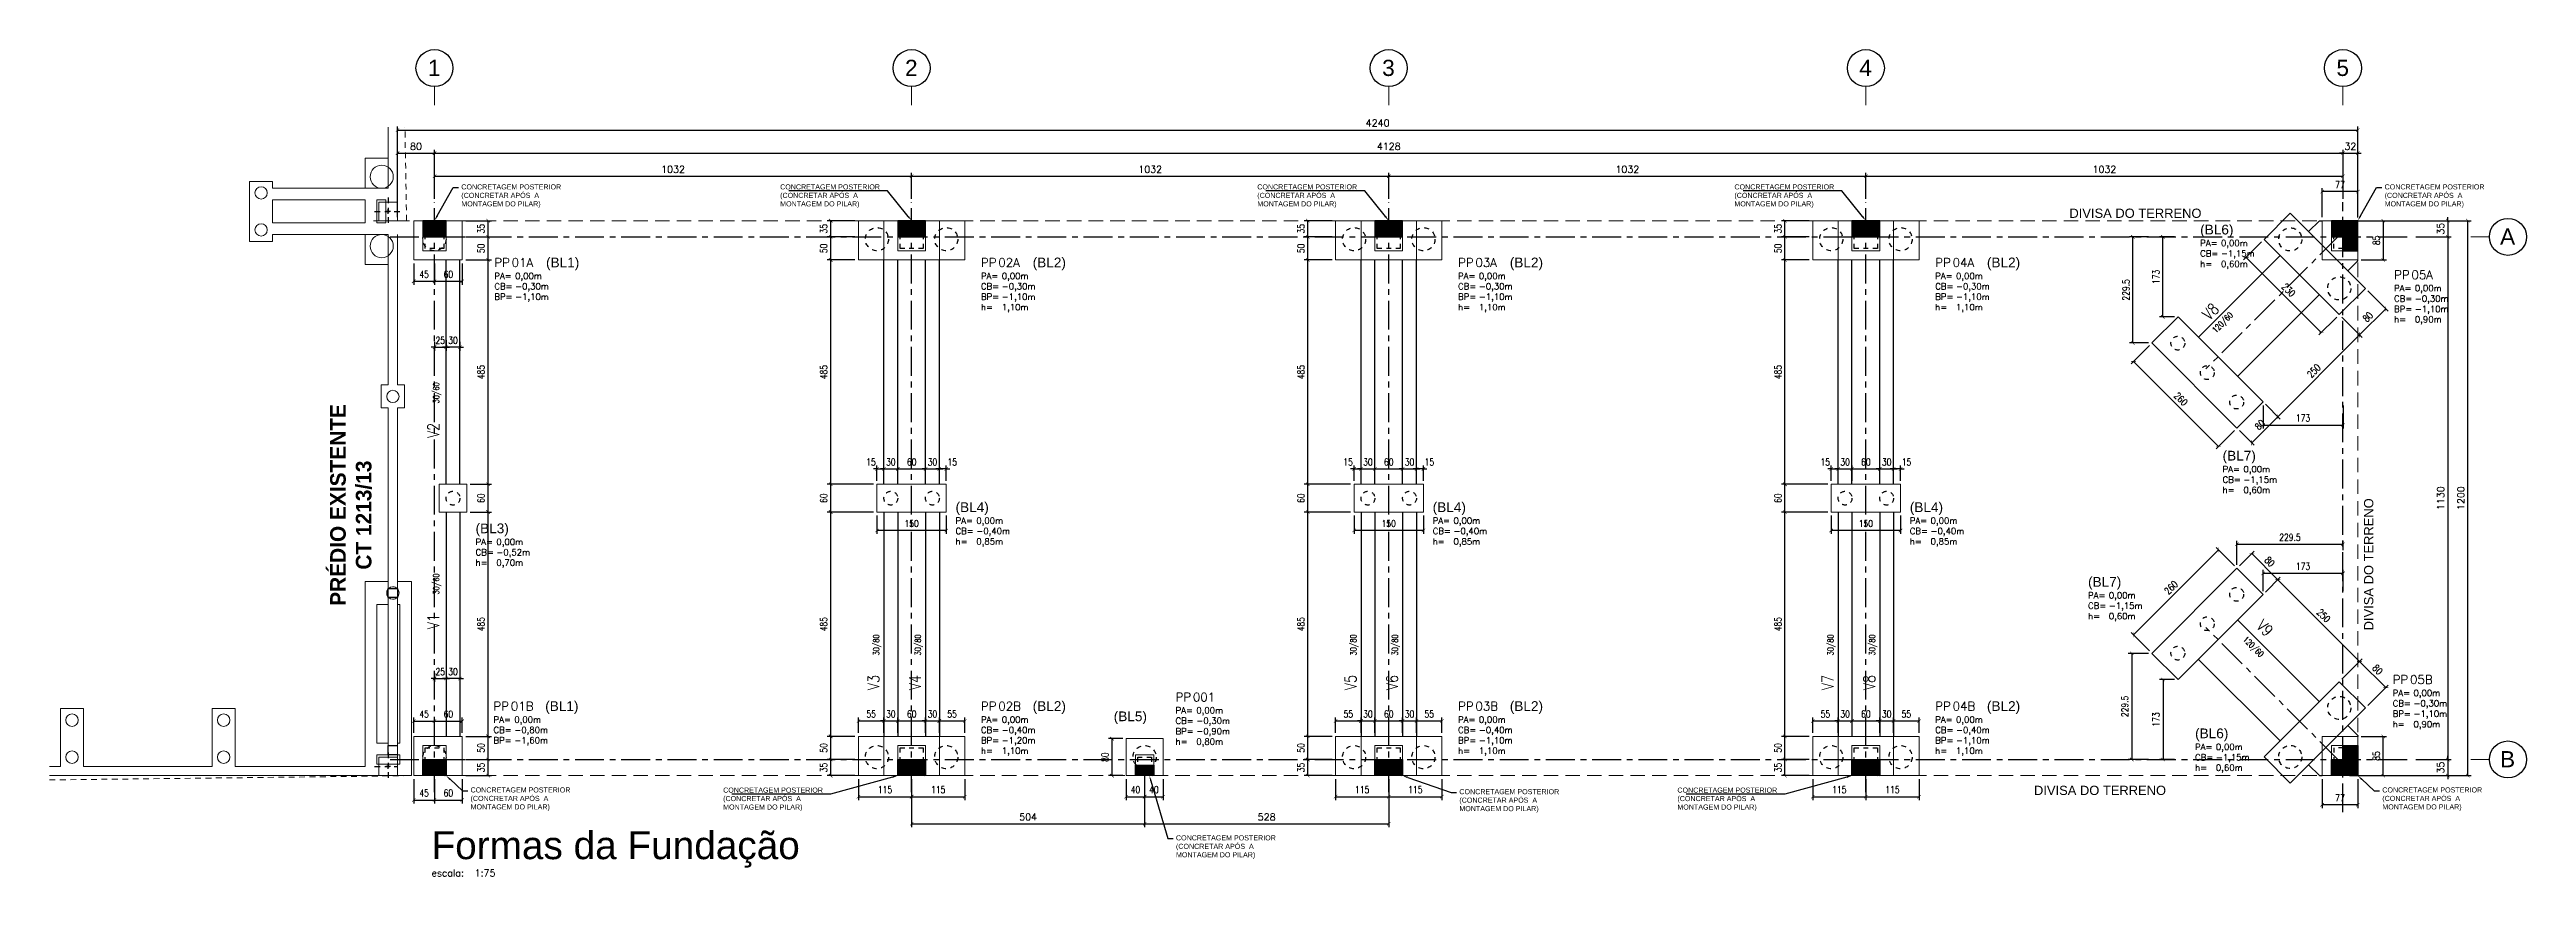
# Model space of a CAD drawing. Header units: millimetres. Extents: x 1792.4 to 1850.9, y 123.2 to 195.3.
# Drawn here: x 1795.1 to 1848.6, y 158.2 to 176.6 of the extents above; entities that cross this region are included whole.
import ezdxf
from ezdxf import colors
from ezdxf.entities.mleader import LeaderData, LeaderLine
from ezdxf.math import Vec2, Vec3

# ---------------------------------------------------------------- set-up
doc = ezdxf.new("R2010")
doc.units = ezdxf.units.MM
doc.header["$LTSCALE"] = 0.5
for name, pattern in [('_PTD_tracejado', [0.003, 0.002, -0.001]), ('CENTER', [2, 1.25, -0.25, 0.25, -0.25]), ('Hidden', [0.007144, 0.004763, -0.002381]), ('HIDDEN2', [0.1875, 0.125, -0.0625]), ('IMPORT-DASHDOT2', [0.5, 0.25, -0.125, 0, -0.125]), ('IMPORT-DASHED2 _4_', [0.375, 0.25, -0.125])]:
    doc.linetypes.add(name, pattern=pattern)
doc.layers.get('0').update_dxf_attribs({"color": 1})
for name, color, linetype in [('11', 3, 'Continuous'), ('227', 2, 'Continuous'), ('8', 3, 'Continuous'), ('concretagem posterior', 10, 'Continuous'), ('COTAS', 1, 'Continuous'), ('Descrição Pilar', 4, 'Continuous'), ('EIXOS', 242, 'CENTER'), ('ESTACAS', 2, 'Continuous'), ('PILAR', 5, 'Continuous'), ('Selo-1', 7, 'Continuous'), ('vigas', 3, 'Continuous')]:
    doc.layers.add(name, color=color, linetype=linetype)
for name, color, linetype, lineweight in [('_Hidden_', 7, 'Hidden', 9), ('BLOCOS', 3, 'Continuous', 9), ('Grids', 7, 'Continuous', 9), ('Text Notes', 7, 'Continuous', 9)]:
    doc.layers.add(name, color=color, linetype=linetype, lineweight=lineweight)
for name, color, linetype, lineweight, true_color in [('CT1213 Sete_dwg', 7, 'Continuous', 9, 0x767676), ('DETALHES', 1, 'Continuous', 9, 0xff0000), ('Escadas', 1, 'Continuous', 9, 0xff0000), ('Pilar_40x40', 5, 'Continuous', 9, 0x0000ff)]:
    doc.layers.add(name, color=color, linetype=linetype, lineweight=lineweight, true_color=true_color)
doc.styles.add('Arial', font='arial.ttf', dxfattribs={"height": 0.1875})
doc.styles.add('Arial_2', font='arial.ttf', dxfattribs={"height": 0.1875})
doc.styles.add('Century Gothic_B', font='GOTHICB.TTF', dxfattribs={"height": 0.45})
doc.styles.add('ROMANS', font='romans.shx')
doc.styles.add('ROMANS2', font='romans.shx', dxfattribs={"width": 0.8})
doc.styles.add('SANB', font='sas_____.pfb')
doc.styles.add('SIMPLEX', font='SIMPLEX.shx', dxfattribs={"width": 0.8})
doc.dimstyles.new('75', dxfattribs={"dimtxt": 0.15, "dimasz": 0.075, "dimexe": 0.075, "dimexo": 0.075, "dimgap": 0.075, "dimtad": 1, "dimdec": 1, "dimlfac": 100, "dimrnd": 0.4995, "dimdsep": 46, "dimtxsty": 'ROMANS', "dimblk": 'ARCHTICK', "dimcen": 0.075, "dimclrd": 1, "dimclre": 1, "dimclrt": 2, "dimadec": 0, "dimazin": 0, "dimtfac": 1, "dimtdec": 1, "dimtix": 1, "dimtmove": 0, "dimatfit": 0, "dimldrblk": 'ARCHTICK', "dimfxl": 1, "dimtolj": 1, "dimtzin": 0, "dimarcsym": 0})
doc.dimstyles.new('75e', dxfattribs={"dimtxt": 0.15, "dimasz": 0.075, "dimexe": 0.075, "dimexo": 0.075, "dimgap": 0.075, "dimtad": 1, "dimdec": 1, "dimlfac": 100, "dimrnd": 0.5, "dimdsep": 46, "dimtxsty": 'ROMANS2', "dimblk": 'ARCHTICK', "dimcen": 0.075, "dimclrd": 1, "dimclre": 1, "dimclrt": 2, "dimadec": 0, "dimazin": 0, "dimtfac": 1, "dimtdec": 1, "dimtix": 1, "dimtmove": 0, "dimatfit": 0, "dimldrblk": 'ARCHTICK', "dimfxl": 1, "dimtolj": 1, "dimtzin": 0, "dimarcsym": 0})
pattern_1 = [(45, (139.559941, -190.253245), (-0.01234785217, 0.01234785217), [])]
pattern_2 = [(45, (149.879941, -190.253245), (-0.01234785217, 0.01234785217), [])]
pattern_3 = [(45, (129.239941, -190.253245), (-0.01234785217, 0.01234785217), [])]
pattern_4 = [(45, (118.869941, -190.253245), (-0.01234785217, 0.01234785217), [])]
pattern_5 = [(45, (160.219941, -190.253245), (-0.01234785217, 0.01234785217), [])]
pattern_6 = [(45, (160.219941, -190.603245), (-0.01234785217, 0.01234785217), [])]

msp = doc.modelspace()

# ---------------------------------------------------------------- texts
at = {"layer": '11', "color": 2, "linetype": 'Continuous', "style": 'SIMPLEX', "width": 0.8}
for s, rotation, p in [('120/60', 45, (1841.9158, 170.4864)), ('30/60', 90, (1803.4877, 168.9758)), ('30/60', 90, (1803.4877, 164.8442)), ('30/80', 90, (1813.0077, 163.5258)), ('30/80', 90, (1813.9077, 163.5258)), ('30/80', 90, (1823.3277, 163.5258)), ('30/80', 90, (1824.2277, 163.5258)), ('30/80', 90, (1833.6477, 163.5258)), ('30/80', 90, (1834.5477, 163.5258)), ('120/60', 315, (1842.4927, 163.8612))]:
    msp.add_text(s, height=0.13, rotation=rotation, dxfattribs=at).set_placement(p)
at = {"layer": '227', "color": 6, "style": 'SANB'}
for s, p in [('(BL6)', (1841.5787, 172.6277)), ('(BL1)', (1805.8005, 171.9171)), ('(BL2)', (1816.3258, 171.9171)), ('(BL2)', (1826.6458, 171.9171)), ('(BL2)', (1836.9658, 171.9171)), ('(BL7)', (1842.0634, 167.7394)), ('(BL4)', (1814.6577, 166.6258)), ('(BL4)', (1824.9777, 166.6258)), ('(BL4)', (1835.2977, 166.6258)), ('(BL3)', (1804.2765, 166.1675)), ('(BL7)', (1839.153, 165.0113)), ('(BL1)', (1805.7825, 162.3254)), ('(BL2)', (1816.3258, 162.3254)), ('(BL2)', (1826.6458, 162.3254)), ('(BL2)', (1836.9658, 162.3254)), ('(BL5)', (1818.0788, 162.1037)), ('(BL6)', (1841.4688, 161.735))]:
    msp.add_text(s, height=0.2106, dxfattribs=at).set_placement(p)
at = {"layer": '8', "linetype": 'Continuous', "style": 'SIMPLEX', "width": 0.8}
for s, rotation, p in [('V8', 45, (1841.778, 170.7593)), ('V2', 90, (1803.4877, 168.2258)), ('V1', 90, (1803.4877, 164.0942)), ('V9', 315, (1842.7756, 164.144)), ('V3', 90, (1813.0077, 162.7758)), ('V4', 90, (1813.9077, 162.7758)), ('V5', 90, (1823.3277, 162.7758)), ('V6', 90, (1824.2277, 162.7758)), ('V7', 90, (1833.6477, 162.7758)), ('V8', 90, (1834.5477, 162.7758))]:
    msp.add_text(s, height=0.25, rotation=rotation, dxfattribs=at).set_placement(p)
at = {"layer": 'Descrição Pilar', "style": 'ROMANS'}
for s, p in [('PP', (1804.6823, 171.9258)), ('01A', (1805.0573, 171.9258)), ('PP', (1815.2077, 171.9258)), ('02A', (1815.5827, 171.9258)), ('PP', (1825.5277, 171.9258)), ('03A', (1825.9027, 171.9258)), ('PP', (1835.8477, 171.9258)), ('04A', (1836.2227, 171.9258)), ('PP', (1845.7729, 171.6619)), ('05A', (1846.1479, 171.6619)), ('PP', (1845.7424, 162.9088)), ('05B', (1846.1174, 162.9088)), ('PP', (1804.6644, 162.3341)), ('01B', (1805.0394, 162.3341)), ('PP', (1815.2077, 162.3341)), ('02B', (1815.5827, 162.3341)), ('PP', (1819.4161, 162.5325)), ('001', (1819.7911, 162.5325)), ('PP', (1825.5277, 162.3341)), ('03B', (1825.9027, 162.3341)), ('PP', (1835.8477, 162.3341)), ('04B', (1836.2227, 162.3341))]:
    msp.add_text(s, height=0.1875, dxfattribs=at).set_placement(p)
at = {"layer": 'Descrição Pilar', "color": 2, "style": 'ROMANS'}
for s, p in [('CB=', (1841.5787, 172.1489)), ('PA=', (1841.5787, 172.3739)), ('h=', (1841.5787, 171.9239)), ('0,00m', (1842.0287, 172.3739)), ('0,60m', (1842.0287, 171.9239)), ('-1,15m', (1842.0287, 172.1489)), ('CB=', (1804.6823, 171.4383)), ('PA=', (1804.6823, 171.6633)), ('0,00m', (1805.1323, 171.6633)), ('-0,30m', (1805.1323, 171.4383)), ('CB=', (1815.2077, 171.4383)), ('PA=', (1815.2077, 171.6633)), ('0,00m', (1815.6577, 171.6633)), ('-0,30m', (1815.6577, 171.4383)), ('CB=', (1825.5277, 171.4383)), ('PA=', (1825.5277, 171.6633)), ('0,00m', (1825.9777, 171.6633)), ('-0,30m', (1825.9777, 171.4383)), ('CB=', (1835.8477, 171.4383)), ('PA=', (1835.8477, 171.6633)), ('0,00m', (1836.2977, 171.6633)), ('-0,30m', (1836.2977, 171.4383)), ('PA=', (1845.7729, 171.3994)), ('0,00m', (1846.2229, 171.3994)), ('BP=', (1804.6823, 171.2133)), ('-1,10m', (1805.1323, 171.2133)), ('BP=', (1815.2077, 171.2133)), ('h=', (1815.2077, 170.9883)), ('-1,10m', (1815.6577, 171.2133)), ('1,10m', (1815.6577, 170.9883)), ('BP=', (1825.5277, 171.2133)), ('h=', (1825.5277, 170.9883)), ('-1,10m', (1825.9777, 171.2133)), ('1,10m', (1825.9777, 170.9883)), ('BP=', (1835.8477, 171.2133)), ('h=', (1835.8477, 170.9883)), ('-1,10m', (1836.2977, 171.2133)), ('1,10m', (1836.2977, 170.9883)), ('CB=', (1845.7729, 171.1744)), ('BP=', (1845.7729, 170.9494)), ('-0,30m', (1846.2229, 171.1744)), ('-1,10m', (1846.2229, 170.9494)), ('h=', (1845.7729, 170.7244)), ('0,90m', (1846.2229, 170.7244)), ('CB=', (1842.0634, 167.2606)), ('PA=', (1842.0634, 167.4856)), ('h=', (1842.0634, 167.0356)), ('0,00m', (1842.5134, 167.4856)), ('0,60m', (1842.5134, 167.0356)), ('-1,15m', (1842.5134, 167.2606)), ('CB=', (1814.6577, 166.147)), ('PA=', (1814.6577, 166.372)), ('0,00m', (1815.1077, 166.372)), ('-0,40m', (1815.1077, 166.147)), ('CB=', (1824.9777, 166.147)), ('PA=', (1824.9777, 166.372)), ('0,00m', (1825.4277, 166.372)), ('-0,40m', (1825.4277, 166.147)), ('CB=', (1835.2977, 166.147)), ('PA=', (1835.2977, 166.372)), ('0,00m', (1835.7477, 166.372)), ('-0,40m', (1835.7477, 166.147)), ('CB=', (1804.2765, 165.6887)), ('PA=', (1804.2765, 165.9137)), ('h=', (1804.2765, 165.4637)), ('0,00m', (1804.7265, 165.9137)), ('0,70m', (1804.7265, 165.4637)), ('-0,52m', (1804.7265, 165.6887)), ('h=', (1814.6577, 165.922)), ('0,85m', (1815.1077, 165.922)), ('h=', (1824.9777, 165.922)), ('0,85m', (1825.4277, 165.922)), ('h=', (1835.2977, 165.922)), ('0,85m', (1835.7477, 165.922)), ('CB=', (1839.153, 164.5324)), ('PA=', (1839.153, 164.7574)), ('0,00m', (1839.603, 164.7574)), ('-1,15m', (1839.603, 164.5324)), ('h=', (1839.153, 164.3074)), ('0,60m', (1839.603, 164.3074)), ('PA=', (1819.4161, 162.27)), ('0,00m', (1819.8661, 162.27)), ('CB=', (1845.7424, 162.4213)), ('PA=', (1845.7424, 162.6463)), ('BP=', (1845.7424, 162.1963)), ('0,00m', (1846.1924, 162.6463)), ('-0,30m', (1846.1924, 162.4213)), ('-1,10m', (1846.1924, 162.1963)), ('CB=', (1804.6644, 161.8466)), ('PA=', (1804.6644, 162.0716)), ('0,00m', (1805.1144, 162.0716)), ('-0,80m', (1805.1144, 161.8466)), ('CB=', (1815.2077, 161.8466)), ('PA=', (1815.2077, 162.0716)), ('0,00m', (1815.6577, 162.0716)), ('-0,40m', (1815.6577, 161.8466)), ('CB=', (1819.4161, 162.045)), ('BP=', (1819.4161, 161.82)), ('-0,30m', (1819.8661, 162.045)), ('-0,90m', (1819.8661, 161.82)), ('CB=', (1825.5277, 161.8466)), ('PA=', (1825.5277, 162.0716)), ('0,00m', (1825.9777, 162.0716)), ('-0,40m', (1825.9777, 161.8466)), ('CB=', (1835.8477, 161.8466)), ('PA=', (1835.8477, 162.0716)), ('0,00m', (1836.2977, 162.0716)), ('-0,40m', (1836.2977, 161.8466)), ('h=', (1845.7424, 161.9713)), ('0,90m', (1846.1924, 161.9713)), ('BP=', (1804.6644, 161.6216)), ('-1,60m', (1805.1144, 161.6216)), ('BP=', (1815.2077, 161.6216)), ('h=', (1815.2077, 161.3966)), ('-1,20m', (1815.6577, 161.6216)), ('1,10m', (1815.6577, 161.3966)), ('h=', (1819.4161, 161.595)), ('0,80m', (1819.8661, 161.595)), ('BP=', (1825.5277, 161.6216)), ('h=', (1825.5277, 161.3966)), ('-1,10m', (1825.9777, 161.6216)), ('1,10m', (1825.9777, 161.3966)), ('BP=', (1835.8477, 161.6216)), ('h=', (1835.8477, 161.3966)), ('-1,10m', (1836.2977, 161.6216)), ('1,10m', (1836.2977, 161.3966)), ('CB=', (1841.4688, 161.2562)), ('PA=', (1841.4688, 161.4812)), ('0,00m', (1841.9188, 161.4812)), ('-1,15m', (1841.9188, 161.2562)), ('h=', (1841.4688, 161.0312)), ('0,60m', (1841.9188, 161.0312))]:
    msp.add_text(s, height=0.135, dxfattribs=at).set_placement(p)
at = {"layer": 'Grids', "char_height": 0.35, "attachment_point": 1, "style": 'Arial'}
for s, insert, width in [('1', (1803.2456, 176.4045), 0.336709), ('2', (1813.5656, 176.4045), 0.336709), ('3', (1823.8856, 176.4045), 0.336709), ('4', (1834.2056, 176.4045), 0.336709), ('5', (1844.5256, 176.4045), 0.336709), ('A', (1848.0648, 172.7572), 0.400844), ('B', (1848.0648, 161.4572), 0.400844)]:
    msp.add_mtext(s, dxfattribs=dict(at, insert=insert, width=width))
at = {"layer": 'Text Notes', "color": 150, "linetype": '_PTD_tracejado', "lineweight": 18, "true_color": 0x0080ff, "char_height": 0.2, "width": 3.527425, "attachment_point": 1, "style": 'Arial_2'}
for insert in [(1838.7506, 173.1867), (1837.9844, 160.708)]:
    msp.add_mtext('DIVISA DO TERRENO', dxfattribs=dict(at, insert=insert))
at = {"layer": 'Text Notes', "color": 150, "linetype": '_PTD_tracejado', "lineweight": 18, "true_color": 0x0080ff, "insert": (1845.1233, 164.0676), "char_height": 0.2, "width": 3.527425, "attachment_point": 1, "rotation": 90, "style": 'Arial_2'}
msp.add_mtext('DIVISA DO TERRENO', dxfattribs=at)

# ---------------------------------------------------------------- blocks, each defined once
blk = doc.blocks.new('Grid - M_Cabeça da grade - Círculo _Padrão_ 2-409905-01_ Locação de Pilares')
at = {"layer": 'Grids'}
blk.add_line((0, 0.021), (0, 0.017), dxfattribs=at)
at = {"layer": 'Grids', "color": 146, "lineweight": 25, "true_color": 0x006b77}
blk.add_circle((0, 0.025), 0.004, dxfattribs=at)
blk = doc.blocks.new('_ArchTick')
at = {"color": 0, "linetype": 'ByBlock', "const_width": 0.15}
blk.add_lwpolyline([(-0.5, -0.5), (0.5, 0.5)], dxfattribs=at)
blk = doc.blocks.new('*D53')
at = {"layer": 'COTAS', "color": 1, "lineweight": -2, "transparency": 16777216}
for p, q in [((1803.388, 173.401), (1803.388, 174.461)), ((1803.388, 174.386), (1844.668, 174.386)), ((1844.668, 173.401), (1844.668, 174.461))]:
    blk.add_line(p, q, dxfattribs=at)
at = {"layer": 'DEFPOINTS', "color": 0, "transparency": 16777216}
for p in [(1844.668, 174.386), (1803.388, 173.326), (1844.668, 173.326)]:
    blk.add_point(p, dxfattribs=at)
at = {"layer": 'COTAS', "color": 1, "lineweight": -2, "transparency": 16777216, "xscale": 0.075, "yscale": 0.075, "zscale": 0.075, "rotation": 180}
blk.add_blockref('_ArchTick', (1803.388, 174.386), dxfattribs=at)
at = {"layer": 'COTAS', "color": 1, "lineweight": -2, "transparency": 16777216, "xscale": 0.075, "yscale": 0.075, "zscale": 0.075}
blk.add_blockref('_ArchTick', (1844.668, 174.386), dxfattribs=at)
at = {"layer": 'COTAS', "color": 2, "transparency": 16777216, "insert": (1824.028, 174.536), "char_height": 0.15, "width": 1.36261, "attachment_point": 5, "style": 'ROMANS'}
blk.add_mtext('\\A1;4128', dxfattribs=at)
blk = doc.blocks.new('*D54')
at = {"layer": 'COTAS', "color": 1, "lineweight": -2, "transparency": 16777216}
for p, q in [((1803.388, 173.401), (1803.388, 173.961)), ((1803.388, 173.886), (1813.708, 173.886)), ((1813.708, 173.401), (1813.708, 173.961))]:
    blk.add_line(p, q, dxfattribs=at)
at = {"layer": 'DEFPOINTS', "color": 0, "transparency": 16777216}
for p in [(1813.708, 173.886), (1803.388, 173.326), (1813.708, 173.326)]:
    blk.add_point(p, dxfattribs=at)
at = {"layer": 'COTAS', "color": 1, "lineweight": -2, "transparency": 16777216, "xscale": 0.075, "yscale": 0.075, "zscale": 0.075, "rotation": 180}
blk.add_blockref('_ArchTick', (1803.388, 173.886), dxfattribs=at)
at = {"layer": 'COTAS', "color": 1, "lineweight": -2, "transparency": 16777216, "xscale": 0.075, "yscale": 0.075, "zscale": 0.075}
blk.add_blockref('_ArchTick', (1813.708, 173.886), dxfattribs=at)
at = {"layer": 'COTAS', "color": 2, "transparency": 16777216, "insert": (1808.548, 174.036), "char_height": 0.15, "width": 1.36261, "attachment_point": 5, "style": 'ROMANS'}
blk.add_mtext('\\A1;1032', dxfattribs=at)
blk = doc.blocks.new('*D55')
at = {"layer": 'COTAS', "color": 1, "lineweight": -2, "transparency": 16777216}
for p, q in [((1813.708, 173.401), (1813.708, 173.961)), ((1813.708, 173.886), (1824.028, 173.886)), ((1824.028, 173.401), (1824.028, 173.961))]:
    blk.add_line(p, q, dxfattribs=at)
at = {"layer": 'DEFPOINTS', "color": 0, "transparency": 16777216}
for p in [(1824.028, 173.886), (1813.708, 173.326), (1824.028, 173.326)]:
    blk.add_point(p, dxfattribs=at)
at = {"layer": 'COTAS', "color": 1, "lineweight": -2, "transparency": 16777216, "xscale": 0.075, "yscale": 0.075, "zscale": 0.075, "rotation": 180}
blk.add_blockref('_ArchTick', (1813.708, 173.886), dxfattribs=at)
at = {"layer": 'COTAS', "color": 1, "lineweight": -2, "transparency": 16777216, "xscale": 0.075, "yscale": 0.075, "zscale": 0.075}
blk.add_blockref('_ArchTick', (1824.028, 173.886), dxfattribs=at)
at = {"layer": 'COTAS', "color": 2, "transparency": 16777216, "insert": (1818.868, 174.036), "char_height": 0.15, "width": 1.36261, "attachment_point": 5, "style": 'ROMANS'}
blk.add_mtext('\\A1;1032', dxfattribs=at)
blk = doc.blocks.new('*D56')
at = {"layer": 'COTAS', "color": 1, "lineweight": -2, "transparency": 16777216}
for p, q in [((1824.028, 173.401), (1824.028, 173.961)), ((1824.028, 173.886), (1834.348, 173.886)), ((1834.348, 173.401), (1834.348, 173.961))]:
    blk.add_line(p, q, dxfattribs=at)
at = {"layer": 'DEFPOINTS', "color": 0, "transparency": 16777216}
for p in [(1834.348, 173.886), (1824.028, 173.326), (1834.348, 173.326)]:
    blk.add_point(p, dxfattribs=at)
at = {"layer": 'COTAS', "color": 1, "lineweight": -2, "transparency": 16777216, "xscale": 0.075, "yscale": 0.075, "zscale": 0.075, "rotation": 180}
blk.add_blockref('_ArchTick', (1824.028, 173.886), dxfattribs=at)
at = {"layer": 'COTAS', "color": 1, "lineweight": -2, "transparency": 16777216, "xscale": 0.075, "yscale": 0.075, "zscale": 0.075}
blk.add_blockref('_ArchTick', (1834.348, 173.886), dxfattribs=at)
at = {"layer": 'COTAS', "color": 2, "transparency": 16777216, "insert": (1829.188, 174.036), "char_height": 0.15, "width": 1.36261, "attachment_point": 5, "style": 'ROMANS'}
blk.add_mtext('\\A1;1032', dxfattribs=at)
blk = doc.blocks.new('*D57')
at = {"layer": 'COTAS', "color": 1, "lineweight": -2, "transparency": 16777216}
for p, q in [((1834.348, 173.401), (1834.348, 173.961)), ((1834.348, 173.886), (1844.668, 173.886)), ((1844.668, 173.401), (1844.668, 173.961))]:
    blk.add_line(p, q, dxfattribs=at)
at = {"layer": 'DEFPOINTS', "color": 0, "transparency": 16777216}
for p in [(1844.668, 173.886), (1834.348, 173.326), (1844.668, 173.326)]:
    blk.add_point(p, dxfattribs=at)
at = {"layer": 'COTAS', "color": 1, "lineweight": -2, "transparency": 16777216, "xscale": 0.075, "yscale": 0.075, "zscale": 0.075, "rotation": 180}
blk.add_blockref('_ArchTick', (1834.348, 173.886), dxfattribs=at)
at = {"layer": 'COTAS', "color": 1, "lineweight": -2, "transparency": 16777216, "xscale": 0.075, "yscale": 0.075, "zscale": 0.075}
blk.add_blockref('_ArchTick', (1844.668, 173.886), dxfattribs=at)
at = {"layer": 'COTAS', "color": 2, "transparency": 16777216, "insert": (1839.508, 174.036), "char_height": 0.15, "width": 1.36261, "attachment_point": 5, "style": 'ROMANS'}
blk.add_mtext('\\A1;1032', dxfattribs=at)
blk = doc.blocks.new('*D58')
at = {"layer": 'COTAS', "color": 1, "lineweight": -2, "transparency": 16777216}
for p, q in [((1802.588, 174.351), (1802.588, 174.461)), ((1802.588, 174.386), (1803.388, 174.386)), ((1803.388, 173.401), (1803.388, 174.461))]:
    blk.add_line(p, q, dxfattribs=at)
at = {"layer": 'DEFPOINTS', "color": 0, "transparency": 16777216}
for p in [(1802.588, 174.276), (1803.388, 174.386), (1803.388, 173.326)]:
    blk.add_point(p, dxfattribs=at)
at = {"layer": 'COTAS', "color": 1, "lineweight": -2, "transparency": 16777216, "xscale": 0.075, "yscale": 0.075, "zscale": 0.075, "rotation": 180}
blk.add_blockref('_ArchTick', (1802.588, 174.386), dxfattribs=at)
at = {"layer": 'COTAS', "color": 1, "lineweight": -2, "transparency": 16777216, "xscale": 0.075, "yscale": 0.075, "zscale": 0.075}
blk.add_blockref('_ArchTick', (1803.388, 174.386), dxfattribs=at)
at = {"layer": 'COTAS', "color": 2, "transparency": 16777216, "insert": (1802.988, 174.536), "char_height": 0.15, "width": 1.36261, "attachment_point": 5, "style": 'ROMANS'}
blk.add_mtext('\\A1;80', dxfattribs=at)
blk = doc.blocks.new('*D59')
at = {"layer": 'COTAS', "color": 1, "lineweight": -2, "transparency": 16777216}
for p, q in [((1818.748, 160.918), (1818.748, 159.81)), ((1813.708, 160.496), (1813.708, 159.81)), ((1813.708, 159.885), (1818.748, 159.885))]:
    blk.add_line(p, q, dxfattribs=at)
at = {"layer": 'DEFPOINTS', "color": 0, "transparency": 16777216}
for p in [(1818.748, 160.993), (1813.708, 160.571), (1818.748, 159.885)]:
    blk.add_point(p, dxfattribs=at)
at = {"layer": 'COTAS', "color": 1, "lineweight": -2, "transparency": 16777216, "xscale": 0.075, "yscale": 0.075, "zscale": 0.075, "rotation": 180}
blk.add_blockref('_ArchTick', (1813.708, 159.885), dxfattribs=at)
at = {"layer": 'COTAS', "color": 1, "lineweight": -2, "transparency": 16777216, "xscale": 0.075, "yscale": 0.075, "zscale": 0.075}
blk.add_blockref('_ArchTick', (1818.748, 159.885), dxfattribs=at)
at = {"layer": 'COTAS', "color": 2, "transparency": 16777216, "insert": (1816.228, 160.035), "char_height": 0.15, "width": 1.36261, "attachment_point": 5, "style": 'ROMANS'}
blk.add_mtext('\\A1;504', dxfattribs=at)
blk = doc.blocks.new('*D60')
at = {"layer": 'COTAS', "color": 1, "lineweight": -2, "transparency": 16777216}
for p, q in [((1818.748, 160.918), (1818.748, 159.81)), ((1824.028, 160.496), (1824.028, 159.81)), ((1818.748, 159.885), (1824.028, 159.885))]:
    blk.add_line(p, q, dxfattribs=at)
at = {"layer": 'DEFPOINTS', "color": 0, "transparency": 16777216}
for p in [(1818.748, 160.993), (1824.028, 160.571), (1824.028, 159.885)]:
    blk.add_point(p, dxfattribs=at)
at = {"layer": 'COTAS', "color": 1, "lineweight": -2, "transparency": 16777216, "xscale": 0.075, "yscale": 0.075, "zscale": 0.075, "rotation": 180}
blk.add_blockref('_ArchTick', (1818.748, 159.885), dxfattribs=at)
at = {"layer": 'COTAS', "color": 1, "lineweight": -2, "transparency": 16777216, "xscale": 0.075, "yscale": 0.075, "zscale": 0.075}
blk.add_blockref('_ArchTick', (1824.028, 159.885), dxfattribs=at)
at = {"layer": 'COTAS', "color": 2, "transparency": 16777216, "insert": (1821.388, 160.035), "char_height": 0.15, "width": 1.81682, "attachment_point": 5, "style": 'ROMANS'}
blk.add_mtext('\\A1;528', dxfattribs=at)
blk = doc.blocks.new('*D61')
at = {"layer": 'COTAS', "color": 1, "lineweight": -2, "transparency": 16777216}
for p, q in [((1846.243, 172.576), (1847.008, 172.576)), ((1846.933, 172.576), (1846.933, 161.276)), ((1846.243, 161.276), (1847.008, 161.276))]:
    blk.add_line(p, q, dxfattribs=at)
at = {"layer": 'DEFPOINTS', "color": 0, "transparency": 16777216}
for p in [(1846.168, 172.576), (1846.168, 161.276), (1846.933, 161.276)]:
    blk.add_point(p, dxfattribs=at)
at = {"layer": 'COTAS', "color": 1, "lineweight": -2, "transparency": 16777216, "xscale": 0.075, "yscale": 0.075, "zscale": 0.075}
for p, rotation in [((1846.933, 172.576), 90), ((1846.933, 161.276), 270)]:
    blk.add_blockref('_ArchTick', p, dxfattribs=dict(at, rotation=rotation))
at = {"layer": 'COTAS', "color": 2, "transparency": 16777216, "insert": (1846.783, 166.926), "char_height": 0.15, "width": 1.59435, "attachment_point": 5, "rotation": 90, "style": 'ROMANS'}
blk.add_mtext('\\A1;1130', dxfattribs=at)
blk = doc.blocks.new('*D62')
at = {"layer": 'COTAS', "color": 1, "lineweight": -2, "transparency": 16777216}
for p, q in [((1845.063, 172.926), (1847.008, 172.926)), ((1846.243, 172.576), (1847.008, 172.576)), ((1846.933, 172.926), (1846.933, 173.001)), ((1846.933, 172.926), (1846.933, 172.576)), ((1846.933, 172.576), (1846.933, 172.501))]:
    blk.add_line(p, q, dxfattribs=at)
at = {"layer": 'DEFPOINTS', "color": 0, "transparency": 16777216}
for p in [(1844.988, 172.926), (1846.168, 172.576), (1846.933, 172.576)]:
    blk.add_point(p, dxfattribs=at)
at = {"layer": 'COTAS', "color": 1, "lineweight": -2, "transparency": 16777216, "xscale": 0.075, "yscale": 0.075, "zscale": 0.075}
for p, rotation in [((1846.933, 172.926), 270), ((1846.933, 172.576), 90)]:
    blk.add_blockref('_ArchTick', p, dxfattribs=dict(at, rotation=rotation))
at = {"layer": 'COTAS', "color": 2, "transparency": 16777216, "insert": (1846.783, 172.751), "char_height": 0.15, "width": 2.04855, "attachment_point": 5, "rotation": 90, "style": 'ROMANS'}
blk.add_mtext('\\A1;35', dxfattribs=at)
blk = doc.blocks.new('*D63')
at = {"layer": 'COTAS', "color": 1, "lineweight": -2, "transparency": 16777216}
for p, q in [((1844.668, 174.386), (1844.593, 174.386)), ((1844.668, 173.401), (1844.668, 174.461)), ((1844.668, 174.386), (1844.988, 174.386)), ((1844.988, 172.996), (1844.988, 174.461)), ((1844.988, 174.386), (1845.063, 174.386))]:
    blk.add_line(p, q, dxfattribs=at)
at = {"layer": 'DEFPOINTS', "color": 0, "transparency": 16777216}
for p in [(1844.988, 174.386), (1844.668, 173.326), (1844.988, 172.921)]:
    blk.add_point(p, dxfattribs=at)
at = {"layer": 'COTAS', "color": 1, "lineweight": -2, "transparency": 16777216, "xscale": 0.075, "yscale": 0.075, "zscale": 0.075}
blk.add_blockref('_ArchTick', (1844.668, 174.386), dxfattribs=at)
at = {"layer": 'COTAS', "color": 1, "lineweight": -2, "transparency": 16777216, "xscale": 0.075, "yscale": 0.075, "zscale": 0.075, "rotation": 180}
blk.add_blockref('_ArchTick', (1844.988, 174.386), dxfattribs=at)
at = {"layer": 'COTAS', "color": 2, "transparency": 16777216, "insert": (1844.828, 174.536), "char_height": 0.15, "width": 1.36261, "attachment_point": 5, "style": 'ROMANS'}
blk.add_mtext('\\A1;32', dxfattribs=at)
blk = doc.blocks.new('*D64')
at = {"layer": 'COTAS', "color": 1, "lineweight": -2, "transparency": 16777216}
for p, q in [((1802.588, 173.001), (1802.588, 174.961)), ((1802.588, 174.886), (1844.988, 174.886)), ((1844.988, 172.996), (1844.988, 174.961))]:
    blk.add_line(p, q, dxfattribs=at)
at = {"layer": 'DEFPOINTS', "color": 0, "transparency": 16777216}
for p in [(1844.988, 174.886), (1802.588, 172.926), (1844.988, 172.921)]:
    blk.add_point(p, dxfattribs=at)
at = {"layer": 'COTAS', "color": 1, "lineweight": -2, "transparency": 16777216, "xscale": 0.075, "yscale": 0.075, "zscale": 0.075, "rotation": 180}
blk.add_blockref('_ArchTick', (1802.588, 174.886), dxfattribs=at)
at = {"layer": 'COTAS', "color": 1, "lineweight": -2, "transparency": 16777216, "xscale": 0.075, "yscale": 0.075, "zscale": 0.075}
blk.add_blockref('_ArchTick', (1844.988, 174.886), dxfattribs=at)
at = {"layer": 'COTAS', "color": 2, "transparency": 16777216, "insert": (1823.788, 175.036), "char_height": 0.15, "width": 1.36261, "attachment_point": 5, "style": 'ROMANS'}
blk.add_mtext('\\A1;4240', dxfattribs=at)
blk = doc.blocks.new('*D65')
at = {"layer": 'COTAS', "color": 1, "lineweight": -2, "transparency": 16777216}
for p, q in [((1846.243, 161.276), (1847.008, 161.276)), ((1846.933, 161.276), (1846.933, 161.351)), ((1846.933, 161.276), (1846.933, 160.926)), ((1845.063, 160.926), (1847.008, 160.926)), ((1846.933, 160.926), (1846.933, 160.851))]:
    blk.add_line(p, q, dxfattribs=at)
at = {"layer": 'DEFPOINTS', "color": 0, "transparency": 16777216}
for p in [(1846.168, 161.276), (1844.988, 160.926), (1846.933, 160.926)]:
    blk.add_point(p, dxfattribs=at)
at = {"layer": 'COTAS', "color": 1, "lineweight": -2, "transparency": 16777216, "xscale": 0.075, "yscale": 0.075, "zscale": 0.075}
for p, rotation in [((1846.933, 161.276), 270), ((1846.933, 160.926), 90)]:
    blk.add_blockref('_ArchTick', p, dxfattribs=dict(at, rotation=rotation))
at = {"layer": 'COTAS', "color": 2, "transparency": 16777216, "insert": (1846.783, 161.101), "char_height": 0.15, "width": 1.36261, "attachment_point": 5, "rotation": 90, "style": 'ROMANS'}
blk.add_mtext('\\A1;35', dxfattribs=at)
blk = doc.blocks.new('*D66')
at = {"layer": 'COTAS', "color": 1, "lineweight": -2, "transparency": 16777216}
for p, q in [((1844.809, 172.926), (1847.442, 172.926)), ((1847.367, 160.926), (1847.367, 172.926)), ((1844.809, 160.926), (1847.442, 160.926))]:
    blk.add_line(p, q, dxfattribs=at)
at = {"layer": 'DEFPOINTS', "color": 0, "transparency": 16777216}
for p in [(1844.734, 172.926), (1847.367, 172.926), (1844.734, 160.926)]:
    blk.add_point(p, dxfattribs=at)
at = {"layer": 'COTAS', "color": 1, "lineweight": -2, "transparency": 16777216, "xscale": 0.075, "yscale": 0.075, "zscale": 0.075}
for p, rotation in [((1847.367, 172.926), 90), ((1847.367, 160.926), 270)]:
    blk.add_blockref('_ArchTick', p, dxfattribs=dict(at, rotation=rotation))
at = {"layer": 'COTAS', "color": 2, "transparency": 16777216, "insert": (1847.217, 166.926), "char_height": 0.15, "width": 1.36261, "attachment_point": 5, "rotation": 90, "style": 'ROMANS'}
blk.add_mtext('\\A1;1200', dxfattribs=at)
blk = doc.blocks.new('CT1213 Sete_dwg_13_05_06 P4040-4900996-01_ Locação de Pilares')
at = {"layer": 'EIXOS', "color": 1, "linetype": 'IMPORT-DASHDOT2', "true_color": 0xff0000}
for p, q in [((-0.3, 0), (0.2, 0)), ((0, 0.3), (0, -0.3))]:
    blk.add_line(p, q, dxfattribs=at)
at = {"layer": 'EIXOS', "color": 5, "true_color": 0x0000ff}
for p, q in [((0.05, 0), (-0.05, 0)), ((0, -0.05), (0, 0.05))]:
    blk.add_line(p, q, dxfattribs=at)
at = {"layer": 'Pilar_40x40'}
blk.add_line((-0.2, -0.2), (0.2, -0.2), dxfattribs=at)
at = {"layer": 'Pilar_40x40', "flags": 128}
blk.add_lwpolyline([(0.2, 0.2), (-0.2, 0.2), (-0.2, -0.2)], dxfattribs=at)
blk = doc.blocks.new('CT1213 Sete_dwg_13_05_06 P4040-V1-01_ Locação de Pilares')
at = {"layer": 'EIXOS', "color": 1, "linetype": 'IMPORT-DASHDOT2', "true_color": 0xff0000}
for p, q in [((-0.3, 0), (0.3, 0)), ((0, 0.3), (0, -0.3))]:
    blk.add_line(p, q, dxfattribs=at)
at = {"layer": 'EIXOS', "color": 5, "true_color": 0x0000ff}
for p, q in [((0.05, 0), (-0.05, 0)), ((0, -0.05), (0, 0.05))]:
    blk.add_line(p, q, dxfattribs=at)
at = {"layer": 'Pilar_40x40', "flags": 128}
blk.add_lwpolyline([(-0.2, -0.2), (0.2, -0.2), (0.2, 0.2), (-0.2, 0.2)], close=True, dxfattribs=at)
blk = doc.blocks.new('CT1213 Sete_dwg-4900995-01_ Locação de Pilares')
at = {"layer": 'BLOCOS', "color": 160, "true_color": 0x003fff}
for p, q in [((7.526, 12.1), (7.526, 14.125)), ((7.526, 13.45), (7.526, 12.1)), ((4.326, 11.65), (4.326, 12.95)), ((4.326, 12.95), (4.826, 12.95)), ((4.826, 12.95), (4.826, 12.8)), ((4.826, 12.8), (6.826, 12.8)), ((6.826, 11.8), (4.826, 11.8)), ((4.826, 11.8), (4.826, 11.65)), ((7.326, 11.8), (6.826, 11.8)), ((7.326, 8.55), (7.326, 11.8)), ((7.526, 8.55), (7.526, 11.8)), ((4.826, 11.65), (4.326, 11.65)), ((7.176, 8.05), (7.176, 8.55)), ((7.176, 8.55), (7.326, 8.55)), ((7.326, 8.05), (7.176, 8.05)), ((7.326, 4.3), (7.326, 8.05)), ((7.676, 8.55), (7.526, 8.55)), ((7.526, 0.1), (7.526, 8.05)), ((7.526, 8.05), (7.676, 8.05)), ((7.676, 8.05), (7.676, 8.55)), ((7.326, 0.75), (7.326, 4.3)), ((7.526, 0.1), (6.826, 0.1))]:
    blk.add_line(p, q, dxfattribs=at)
at = {"layer": 'BLOCOS', "color": 160, "true_color": 0x003fff, "flags": 128}
for points in [[(7.326, 13.45), (6.826, 13.45), (6.826, 12.8), (7.326, 12.8), (7.326, 14.125)], [(7.326, 11.15), (6.826, 11.15), (6.826, 11.8)], [(0, 0.1), (7.826, 0.1), (7.826, 4.3), (7.526, 4.3)], [(6.826, 0.55), (6.826, 4.3), (7.326, 4.3)], [(7.326, 3.8), (7.076, 3.8), (7.076, 0.8), (7.326, 0.8)], [(7.526, 3.8), (7.576, 3.8), (7.576, 0.8), (7.526, 0.8)], [(0, 0.3), (0.236, 0.3), (0.236, 1.55), (0.736, 1.55), (0.736, 0.3), (3.516, 0.3)], [(3.516, 0.3), (3.516, 1.55), (4.016, 1.55), (4.016, 0.3), (6.826, 0.3), (6.826, 0.8)], [(7.526, 0.55), (7.076, 0.55), (7.076, 0.35), (7.526, 0.35)], [(7.526, 0.35), (7.576, 0.35), (7.576, 0.55), (7.526, 0.55)]]:
    blk.add_lwpolyline(points, dxfattribs=at)
for points in [[(4.826, 12.05), (6.826, 12.05), (6.826, 12.55), (4.826, 12.55)], [(7.276, 12.55), (7.076, 12.55), (7.076, 12.05), (7.276, 12.05)]]:
    blk.add_lwpolyline(points, close=True, dxfattribs=at)
at = {"layer": 'BLOCOS', "color": 160, "true_color": 0x003fff}
for centre in [(7.426, 8.3), (7.426, 4.05)]:
    blk.add_circle(centre, 0.134, dxfattribs=at)
at = {"layer": 'DETALHES', "color": 160, "linetype": 'IMPORT-DASHED2 _4_', "true_color": 0x003fff}
blk.add_line((7.723, 12.1), (7.687, 14.125), dxfattribs=at)
at = {"layer": 'DETALHES', "color": 160, "linetype": 'IMPORT-DASHED2 _4_', "true_color": 0x003fff, "flags": 128}
blk.add_lwpolyline([(0, 0.008), (7.595, 0.096), (7.681, 0.1)], dxfattribs=at)
at = {"layer": 'Escadas', "color": 160, "true_color": 0x003fff}
for centre, radius in [((7.185, 13.05), 0.25), ((4.576, 12.7), 0.134), ((4.576, 11.9), 0.134), ((7.185, 11.55), 0.25), ((0.486, 1.3), 0.134), ((3.766, 1.3), 0.134), ((0.486, 0.5), 0.134), ((3.766, 0.5), 0.134)]:
    blk.add_circle(centre, radius, dxfattribs=at)
blk.add_arc((7.426, 4.05), 0.134, 42.3529, 317.6471, dxfattribs=at)
at = {"layer": 'PILAR', "color": 160, "true_color": 0x003fff}
for p, q in [((7.326, 4.15), (7.526, 4.15)), ((7.526, 4.15), (7.526, 3.95)), ((7.326, 0.75), (7.526, 0.75))]:
    blk.add_line(p, q, dxfattribs=at)
at = {"layer": 'PILAR', "color": 160, "true_color": 0x003fff, "flags": 128}
for points in [[(7.526, 3.95), (7.326, 3.95), (7.326, 4.15)], [(7.526, 0.55), (7.326, 0.55), (7.326, 0.75)]]:
    blk.add_lwpolyline(points, dxfattribs=at)
for name, p in [('CT1213 Sete_dwg_13_05_06 P4040-V1-01_ Locação de Pilares', (7.326, 12.3)), ('CT1213 Sete_dwg_13_05_06 P4040-4900996-01_ Locação de Pilares', (7.326, 0.3))]:
    blk.add_blockref(name, p)
blk = doc.blocks.new('Título-1')
at = {"layer": 'Selo-1', "color": 2, "style": 'ROMANS'}
blk.add_text('escala:', height=0.2, dxfattribs=at).set_placement((0, -0.5))
at = {"layer": 'Selo-1', "style": 'SANB'}
blk.add_attdef('TIPO', (0, 0), '', height=0.8, dxfattribs=at)
at = {"layer": 'Selo-1', "color": 2, "style": 'ROMANS'}
blk.add_attdef('FATOR', (1.244, -0.5), '', height=0.2, dxfattribs=at)
blk = doc.blocks.new('*D67')
at = {"layer": 'COTAS', "color": 1, "lineweight": -2, "transparency": 16777216}
for p, q in [((1804.063, 161.276), (1804.621, 161.276)), ((1804.546, 160.926), (1804.546, 161.276)), ((1804.063, 160.926), (1804.621, 160.926))]:
    blk.add_line(p, q, dxfattribs=at)
at = {"layer": 'DEFPOINTS', "color": 0, "transparency": 16777216}
for p in [(1803.988, 161.276), (1804.546, 161.276), (1803.988, 160.926)]:
    blk.add_point(p, dxfattribs=at)
at = {"layer": 'COTAS', "color": 1, "lineweight": -2, "transparency": 16777216, "xscale": 0.075, "yscale": 0.075, "zscale": 0.075}
for p, rotation in [((1804.546, 161.276), 90), ((1804.546, 160.926), 270)]:
    blk.add_blockref('_ArchTick', p, dxfattribs=dict(at, rotation=rotation))
at = {"layer": 'COTAS', "color": 2, "transparency": 16777216, "insert": (1804.396, 161.101), "char_height": 0.15, "attachment_point": 5, "rotation": 90, "style": 'ROMANS2'}
blk.add_mtext('\\A1;35', dxfattribs=at)
blk = doc.blocks.new('*D68')
at = {"layer": 'COTAS', "color": 1, "lineweight": -2, "transparency": 16777216}
for p, q in [((1804.063, 161.776), (1804.621, 161.776)), ((1804.063, 161.276), (1804.621, 161.276)), ((1804.546, 161.276), (1804.546, 161.776))]:
    blk.add_line(p, q, dxfattribs=at)
at = {"layer": 'DEFPOINTS', "color": 0, "transparency": 16777216}
for p in [(1803.988, 161.776), (1803.988, 161.276), (1804.546, 161.776)]:
    blk.add_point(p, dxfattribs=at)
at = {"layer": 'COTAS', "color": 1, "lineweight": -2, "transparency": 16777216, "xscale": 0.075, "yscale": 0.075, "zscale": 0.075}
for p, rotation in [((1804.546, 161.776), 90), ((1804.546, 161.276), 270)]:
    blk.add_blockref('_ArchTick', p, dxfattribs=dict(at, rotation=rotation))
at = {"layer": 'COTAS', "color": 2, "transparency": 16777216, "insert": (1804.396, 161.526), "char_height": 0.15, "attachment_point": 5, "rotation": 90, "style": 'ROMANS2'}
blk.add_mtext('\\A1;50', dxfattribs=at)
blk = doc.blocks.new('*D69')
at = {"layer": 'COTAS', "color": 1, "lineweight": -2, "transparency": 16777216}
for p, q in [((1804.163, 166.626), (1804.621, 166.626)), ((1804.546, 161.776), (1804.546, 166.626)), ((1804.063, 161.776), (1804.621, 161.776))]:
    blk.add_line(p, q, dxfattribs=at)
at = {"layer": 'DEFPOINTS', "color": 0, "transparency": 16777216}
for p in [(1804.088, 166.626), (1804.546, 166.626), (1803.988, 161.776)]:
    blk.add_point(p, dxfattribs=at)
at = {"layer": 'COTAS', "color": 1, "lineweight": -2, "transparency": 16777216, "xscale": 0.075, "yscale": 0.075, "zscale": 0.075}
for p, rotation in [((1804.546, 166.626), 90), ((1804.546, 161.776), 270)]:
    blk.add_blockref('_ArchTick', p, dxfattribs=dict(at, rotation=rotation))
at = {"layer": 'COTAS', "color": 2, "transparency": 16777216, "insert": (1804.396, 164.201), "char_height": 0.15, "attachment_point": 5, "rotation": 90, "style": 'ROMANS2'}
blk.add_mtext('\\A1;485', dxfattribs=at)
blk = doc.blocks.new('*D70')
at = {"layer": 'COTAS', "color": 1, "lineweight": -2, "transparency": 16777216}
for p, q in [((1804.163, 167.226), (1804.621, 167.226)), ((1804.546, 166.626), (1804.546, 167.226)), ((1804.163, 166.626), (1804.621, 166.626))]:
    blk.add_line(p, q, dxfattribs=at)
at = {"layer": 'DEFPOINTS', "color": 0, "transparency": 16777216}
for p in [(1804.088, 167.226), (1804.546, 167.226), (1804.088, 166.626)]:
    blk.add_point(p, dxfattribs=at)
at = {"layer": 'COTAS', "color": 1, "lineweight": -2, "transparency": 16777216, "xscale": 0.075, "yscale": 0.075, "zscale": 0.075}
for p, rotation in [((1804.546, 167.226), 90), ((1804.546, 166.626), 270)]:
    blk.add_blockref('_ArchTick', p, dxfattribs=dict(at, rotation=rotation))
at = {"layer": 'COTAS', "color": 2, "transparency": 16777216, "insert": (1804.396, 166.926), "char_height": 0.15, "attachment_point": 5, "rotation": 90, "style": 'ROMANS2'}
blk.add_mtext('\\A1;60', dxfattribs=at)
blk = doc.blocks.new('*D71')
at = {"layer": 'COTAS', "color": 1, "lineweight": -2, "transparency": 16777216}
for p, q in [((1804.063, 172.076), (1804.621, 172.076)), ((1804.546, 167.226), (1804.546, 172.076)), ((1804.163, 167.226), (1804.621, 167.226))]:
    blk.add_line(p, q, dxfattribs=at)
at = {"layer": 'DEFPOINTS', "color": 0, "transparency": 16777216}
for p in [(1803.988, 172.076), (1804.546, 172.076), (1804.088, 167.226)]:
    blk.add_point(p, dxfattribs=at)
at = {"layer": 'COTAS', "color": 1, "lineweight": -2, "transparency": 16777216, "xscale": 0.075, "yscale": 0.075, "zscale": 0.075}
for p, rotation in [((1804.546, 172.076), 90), ((1804.546, 167.226), 270)]:
    blk.add_blockref('_ArchTick', p, dxfattribs=dict(at, rotation=rotation))
at = {"layer": 'COTAS', "color": 2, "transparency": 16777216, "insert": (1804.396, 169.651), "char_height": 0.15, "attachment_point": 5, "rotation": 90, "style": 'ROMANS2'}
blk.add_mtext('\\A1;485', dxfattribs=at)
blk = doc.blocks.new('*D72')
at = {"layer": 'COTAS', "color": 1, "lineweight": -2, "transparency": 16777216}
for p, q in [((1804.063, 172.576), (1804.621, 172.576)), ((1804.546, 172.076), (1804.546, 172.576)), ((1804.063, 172.076), (1804.621, 172.076))]:
    blk.add_line(p, q, dxfattribs=at)
at = {"layer": 'DEFPOINTS', "color": 0, "transparency": 16777216}
for p in [(1803.988, 172.576), (1804.546, 172.576), (1803.988, 172.076)]:
    blk.add_point(p, dxfattribs=at)
at = {"layer": 'COTAS', "color": 1, "lineweight": -2, "transparency": 16777216, "xscale": 0.075, "yscale": 0.075, "zscale": 0.075}
for p, rotation in [((1804.546, 172.576), 90), ((1804.546, 172.076), 270)]:
    blk.add_blockref('_ArchTick', p, dxfattribs=dict(at, rotation=rotation))
at = {"layer": 'COTAS', "color": 2, "transparency": 16777216, "insert": (1804.396, 172.326), "char_height": 0.15, "attachment_point": 5, "rotation": 90, "style": 'ROMANS2'}
blk.add_mtext('\\A1;50', dxfattribs=at)
blk = doc.blocks.new('*D73')
at = {"layer": 'COTAS', "color": 1, "lineweight": -2, "transparency": 16777216}
for p, q in [((1804.063, 172.926), (1804.621, 172.926)), ((1804.063, 172.576), (1804.621, 172.576)), ((1804.546, 172.576), (1804.546, 172.926))]:
    blk.add_line(p, q, dxfattribs=at)
at = {"layer": 'DEFPOINTS', "color": 0, "transparency": 16777216}
for p in [(1803.988, 172.926), (1803.988, 172.576), (1804.546, 172.926)]:
    blk.add_point(p, dxfattribs=at)
at = {"layer": 'COTAS', "color": 1, "lineweight": -2, "transparency": 16777216, "xscale": 0.075, "yscale": 0.075, "zscale": 0.075}
for p, rotation in [((1804.546, 172.926), 90), ((1804.546, 172.576), 270)]:
    blk.add_blockref('_ArchTick', p, dxfattribs=dict(at, rotation=rotation))
at = {"layer": 'COTAS', "color": 2, "transparency": 16777216, "insert": (1804.396, 172.751), "char_height": 0.15, "attachment_point": 5, "rotation": 90, "style": 'ROMANS2'}
blk.add_mtext('\\A1;35', dxfattribs=at)
blk = doc.blocks.new('*D74')
at = {"layer": 'COTAS', "color": 1, "lineweight": -2, "transparency": 16777216}
for p, q in [((1812.483, 161.276), (1811.882, 161.276)), ((1811.957, 160.926), (1811.957, 161.276)), ((1812.483, 160.926), (1811.882, 160.926))]:
    blk.add_line(p, q, dxfattribs=at)
at = {"layer": 'DEFPOINTS', "color": 0, "transparency": 16777216}
for p in [(1811.957, 161.276), (1812.558, 161.276), (1812.558, 160.926)]:
    blk.add_point(p, dxfattribs=at)
at = {"layer": 'COTAS', "color": 1, "lineweight": -2, "transparency": 16777216, "xscale": 0.075, "yscale": 0.075, "zscale": 0.075}
for p, rotation in [((1811.957, 161.276), 90), ((1811.957, 160.926), 270)]:
    blk.add_blockref('_ArchTick', p, dxfattribs=dict(at, rotation=rotation))
at = {"layer": 'COTAS', "color": 2, "transparency": 16777216, "insert": (1811.807, 161.101), "char_height": 0.15, "attachment_point": 5, "rotation": 90, "style": 'ROMANS2'}
blk.add_mtext('\\A1;35', dxfattribs=at)
blk = doc.blocks.new('*D75')
at = {"layer": 'COTAS', "color": 1, "lineweight": -2, "transparency": 16777216}
for p, q in [((1812.483, 161.776), (1811.882, 161.776)), ((1812.483, 161.276), (1811.882, 161.276)), ((1811.957, 161.276), (1811.957, 161.776))]:
    blk.add_line(p, q, dxfattribs=at)
at = {"layer": 'DEFPOINTS', "color": 0, "transparency": 16777216}
for p in [(1811.957, 161.776), (1812.558, 161.776), (1812.558, 161.276)]:
    blk.add_point(p, dxfattribs=at)
at = {"layer": 'COTAS', "color": 1, "lineweight": -2, "transparency": 16777216, "xscale": 0.075, "yscale": 0.075, "zscale": 0.075}
for p, rotation in [((1811.957, 161.776), 90), ((1811.957, 161.276), 270)]:
    blk.add_blockref('_ArchTick', p, dxfattribs=dict(at, rotation=rotation))
at = {"layer": 'COTAS', "color": 2, "transparency": 16777216, "insert": (1811.807, 161.526), "char_height": 0.15, "attachment_point": 5, "rotation": 90, "style": 'ROMANS2'}
blk.add_mtext('\\A1;50', dxfattribs=at)
blk = doc.blocks.new('*D76')
at = {"layer": 'COTAS', "color": 1, "lineweight": -2, "transparency": 16777216}
for p, q in [((1812.883, 166.626), (1811.882, 166.626)), ((1811.957, 161.776), (1811.957, 166.626)), ((1812.483, 161.776), (1811.882, 161.776))]:
    blk.add_line(p, q, dxfattribs=at)
at = {"layer": 'DEFPOINTS', "color": 0, "transparency": 16777216}
for p in [(1811.957, 166.626), (1812.958, 166.626), (1812.558, 161.776)]:
    blk.add_point(p, dxfattribs=at)
at = {"layer": 'COTAS', "color": 1, "lineweight": -2, "transparency": 16777216, "xscale": 0.075, "yscale": 0.075, "zscale": 0.075}
for p, rotation in [((1811.957, 166.626), 90), ((1811.957, 161.776), 270)]:
    blk.add_blockref('_ArchTick', p, dxfattribs=dict(at, rotation=rotation))
at = {"layer": 'COTAS', "color": 2, "transparency": 16777216, "insert": (1811.807, 164.201), "char_height": 0.15, "attachment_point": 5, "rotation": 90, "style": 'ROMANS2'}
blk.add_mtext('\\A1;485', dxfattribs=at)
blk = doc.blocks.new('*D77')
at = {"layer": 'COTAS', "color": 1, "lineweight": -2, "transparency": 16777216}
for p, q in [((1812.883, 167.226), (1811.882, 167.226)), ((1811.957, 166.626), (1811.957, 167.226)), ((1812.883, 166.626), (1811.882, 166.626))]:
    blk.add_line(p, q, dxfattribs=at)
at = {"layer": 'DEFPOINTS', "color": 0, "transparency": 16777216}
for p in [(1811.957, 167.226), (1812.958, 167.226), (1812.958, 166.626)]:
    blk.add_point(p, dxfattribs=at)
at = {"layer": 'COTAS', "color": 1, "lineweight": -2, "transparency": 16777216, "xscale": 0.075, "yscale": 0.075, "zscale": 0.075}
for p, rotation in [((1811.957, 167.226), 90), ((1811.957, 166.626), 270)]:
    blk.add_blockref('_ArchTick', p, dxfattribs=dict(at, rotation=rotation))
at = {"layer": 'COTAS', "color": 2, "transparency": 16777216, "insert": (1811.807, 166.926), "char_height": 0.15, "attachment_point": 5, "rotation": 90, "style": 'ROMANS2'}
blk.add_mtext('\\A1;60', dxfattribs=at)
blk = doc.blocks.new('*D78')
at = {"layer": 'COTAS', "color": 1, "lineweight": -2, "transparency": 16777216}
for p, q in [((1812.483, 172.076), (1811.882, 172.076)), ((1811.957, 167.226), (1811.957, 172.076)), ((1812.883, 167.226), (1811.882, 167.226))]:
    blk.add_line(p, q, dxfattribs=at)
at = {"layer": 'DEFPOINTS', "color": 0, "transparency": 16777216}
for p in [(1811.957, 172.076), (1812.558, 172.076), (1812.958, 167.226)]:
    blk.add_point(p, dxfattribs=at)
at = {"layer": 'COTAS', "color": 1, "lineweight": -2, "transparency": 16777216, "xscale": 0.075, "yscale": 0.075, "zscale": 0.075}
for p, rotation in [((1811.957, 172.076), 90), ((1811.957, 167.226), 270)]:
    blk.add_blockref('_ArchTick', p, dxfattribs=dict(at, rotation=rotation))
at = {"layer": 'COTAS', "color": 2, "transparency": 16777216, "insert": (1811.807, 169.651), "char_height": 0.15, "attachment_point": 5, "rotation": 90, "style": 'ROMANS2'}
blk.add_mtext('\\A1;485', dxfattribs=at)
blk = doc.blocks.new('*D79')
at = {"layer": 'COTAS', "color": 1, "lineweight": -2, "transparency": 16777216}
for p, q in [((1812.483, 172.576), (1811.882, 172.576)), ((1811.957, 172.076), (1811.957, 172.576)), ((1812.483, 172.076), (1811.882, 172.076))]:
    blk.add_line(p, q, dxfattribs=at)
at = {"layer": 'DEFPOINTS', "color": 0, "transparency": 16777216}
for p in [(1811.957, 172.576), (1812.558, 172.576), (1812.558, 172.076)]:
    blk.add_point(p, dxfattribs=at)
at = {"layer": 'COTAS', "color": 1, "lineweight": -2, "transparency": 16777216, "xscale": 0.075, "yscale": 0.075, "zscale": 0.075}
for p, rotation in [((1811.957, 172.576), 90), ((1811.957, 172.076), 270)]:
    blk.add_blockref('_ArchTick', p, dxfattribs=dict(at, rotation=rotation))
at = {"layer": 'COTAS', "color": 2, "transparency": 16777216, "insert": (1811.807, 172.326), "char_height": 0.15, "attachment_point": 5, "rotation": 90, "style": 'ROMANS2'}
blk.add_mtext('\\A1;50', dxfattribs=at)
blk = doc.blocks.new('*D80')
at = {"layer": 'COTAS', "color": 1, "lineweight": -2, "transparency": 16777216}
for p, q in [((1812.483, 172.926), (1811.882, 172.926)), ((1812.483, 172.576), (1811.882, 172.576)), ((1811.957, 172.576), (1811.957, 172.926))]:
    blk.add_line(p, q, dxfattribs=at)
at = {"layer": 'DEFPOINTS', "color": 0, "transparency": 16777216}
for p in [(1811.957, 172.926), (1812.558, 172.926), (1812.558, 172.576)]:
    blk.add_point(p, dxfattribs=at)
at = {"layer": 'COTAS', "color": 1, "lineweight": -2, "transparency": 16777216, "xscale": 0.075, "yscale": 0.075, "zscale": 0.075}
for p, rotation in [((1811.957, 172.926), 90), ((1811.957, 172.576), 270)]:
    blk.add_blockref('_ArchTick', p, dxfattribs=dict(at, rotation=rotation))
at = {"layer": 'COTAS', "color": 2, "transparency": 16777216, "insert": (1811.807, 172.751), "char_height": 0.15, "attachment_point": 5, "rotation": 90, "style": 'ROMANS2'}
blk.add_mtext('\\A1;35', dxfattribs=at)
blk = doc.blocks.new('*D81')
at = {"layer": 'COTAS', "color": 1, "lineweight": -2, "transparency": 16777216}
for p, q in [((1812.558, 160.851), (1812.558, 160.396)), ((1813.708, 160.851), (1813.708, 160.396)), ((1812.558, 160.471), (1813.708, 160.471))]:
    blk.add_line(p, q, dxfattribs=at)
at = {"layer": 'DEFPOINTS', "color": 0, "transparency": 16777216}
for p in [(1812.558, 160.926), (1813.708, 160.926), (1813.708, 160.471)]:
    blk.add_point(p, dxfattribs=at)
at = {"layer": 'COTAS', "color": 1, "lineweight": -2, "transparency": 16777216, "xscale": 0.075, "yscale": 0.075, "zscale": 0.075, "rotation": 180}
blk.add_blockref('_ArchTick', (1812.558, 160.471), dxfattribs=at)
at = {"layer": 'COTAS', "color": 1, "lineweight": -2, "transparency": 16777216, "xscale": 0.075, "yscale": 0.075, "zscale": 0.075}
blk.add_blockref('_ArchTick', (1813.708, 160.471), dxfattribs=at)
at = {"layer": 'COTAS', "color": 2, "transparency": 16777216, "insert": (1813.133, 160.621), "char_height": 0.15, "attachment_point": 5, "style": 'ROMANS2'}
blk.add_mtext('\\A1;115', dxfattribs=at)
blk = doc.blocks.new('*D82')
at = {"layer": 'COTAS', "color": 1, "lineweight": -2, "transparency": 16777216}
for p, q in [((1813.708, 160.851), (1813.708, 160.396)), ((1814.858, 160.851), (1814.858, 160.396)), ((1813.708, 160.471), (1814.858, 160.471))]:
    blk.add_line(p, q, dxfattribs=at)
at = {"layer": 'DEFPOINTS', "color": 0, "transparency": 16777216}
for p in [(1813.708, 160.926), (1814.858, 160.926), (1814.858, 160.471)]:
    blk.add_point(p, dxfattribs=at)
at = {"layer": 'COTAS', "color": 1, "lineweight": -2, "transparency": 16777216, "xscale": 0.075, "yscale": 0.075, "zscale": 0.075, "rotation": 180}
blk.add_blockref('_ArchTick', (1813.708, 160.471), dxfattribs=at)
at = {"layer": 'COTAS', "color": 1, "lineweight": -2, "transparency": 16777216, "xscale": 0.075, "yscale": 0.075, "zscale": 0.075}
blk.add_blockref('_ArchTick', (1814.858, 160.471), dxfattribs=at)
at = {"layer": 'COTAS', "color": 2, "transparency": 16777216, "insert": (1814.283, 160.621), "char_height": 0.15, "attachment_point": 5, "style": 'ROMANS2'}
blk.add_mtext('\\A1;115', dxfattribs=at)
blk = doc.blocks.new('*D83')
at = {"layer": 'COTAS', "color": 1, "lineweight": -2, "transparency": 16777216}
for p, q in [((1812.558, 161.851), (1812.558, 162.183)), ((1812.558, 162.108), (1813.108, 162.108)), ((1813.108, 161.851), (1813.108, 162.183))]:
    blk.add_line(p, q, dxfattribs=at)
at = {"layer": 'DEFPOINTS', "color": 0, "transparency": 16777216}
for p in [(1813.108, 162.108), (1812.558, 161.776), (1813.108, 161.776)]:
    blk.add_point(p, dxfattribs=at)
at = {"layer": 'COTAS', "color": 1, "lineweight": -2, "transparency": 16777216, "xscale": 0.075, "yscale": 0.075, "zscale": 0.075, "rotation": 180}
blk.add_blockref('_ArchTick', (1812.558, 162.108), dxfattribs=at)
at = {"layer": 'COTAS', "color": 1, "lineweight": -2, "transparency": 16777216, "xscale": 0.075, "yscale": 0.075, "zscale": 0.075}
blk.add_blockref('_ArchTick', (1813.108, 162.108), dxfattribs=at)
at = {"layer": 'COTAS', "color": 2, "transparency": 16777216, "insert": (1812.833, 162.258), "char_height": 0.15, "attachment_point": 5, "style": 'ROMANS2'}
blk.add_mtext('\\A1;55', dxfattribs=at)
blk = doc.blocks.new('*D84')
at = {"layer": 'COTAS', "color": 1, "lineweight": -2, "transparency": 16777216}
for p, q in [((1813.108, 162.108), (1813.033, 162.108)), ((1813.108, 161.851), (1813.108, 162.183)), ((1813.108, 162.108), (1813.408, 162.108)), ((1813.408, 161.851), (1813.408, 162.183)), ((1813.408, 162.108), (1813.483, 162.108))]:
    blk.add_line(p, q, dxfattribs=at)
at = {"layer": 'DEFPOINTS', "color": 0, "transparency": 16777216}
for p in [(1813.408, 162.108), (1813.108, 161.776), (1813.408, 161.776)]:
    blk.add_point(p, dxfattribs=at)
at = {"layer": 'COTAS', "color": 1, "lineweight": -2, "transparency": 16777216, "xscale": 0.075, "yscale": 0.075, "zscale": 0.075}
blk.add_blockref('_ArchTick', (1813.108, 162.108), dxfattribs=at)
at = {"layer": 'COTAS', "color": 1, "lineweight": -2, "transparency": 16777216, "xscale": 0.075, "yscale": 0.075, "zscale": 0.075, "rotation": 180}
blk.add_blockref('_ArchTick', (1813.408, 162.108), dxfattribs=at)
at = {"layer": 'COTAS', "color": 2, "transparency": 16777216, "insert": (1813.258, 162.258), "char_height": 0.15, "attachment_point": 5, "style": 'ROMANS2'}
blk.add_mtext('\\A1;30', dxfattribs=at)
blk = doc.blocks.new('*D85')
at = {"layer": 'COTAS', "color": 1, "lineweight": -2, "transparency": 16777216}
for p, q in [((1813.408, 161.851), (1813.408, 162.183)), ((1813.408, 162.108), (1814.008, 162.108)), ((1814.008, 161.851), (1814.008, 162.183))]:
    blk.add_line(p, q, dxfattribs=at)
at = {"layer": 'DEFPOINTS', "color": 0, "transparency": 16777216}
for p in [(1814.008, 162.108), (1813.408, 161.776), (1814.008, 161.776)]:
    blk.add_point(p, dxfattribs=at)
at = {"layer": 'COTAS', "color": 1, "lineweight": -2, "transparency": 16777216, "xscale": 0.075, "yscale": 0.075, "zscale": 0.075, "rotation": 180}
blk.add_blockref('_ArchTick', (1813.408, 162.108), dxfattribs=at)
at = {"layer": 'COTAS', "color": 1, "lineweight": -2, "transparency": 16777216, "xscale": 0.075, "yscale": 0.075, "zscale": 0.075}
blk.add_blockref('_ArchTick', (1814.008, 162.108), dxfattribs=at)
at = {"layer": 'COTAS', "color": 2, "transparency": 16777216, "insert": (1813.708, 162.258), "char_height": 0.15, "attachment_point": 5, "style": 'ROMANS2'}
blk.add_mtext('\\A1;60', dxfattribs=at)
blk = doc.blocks.new('*D86')
at = {"layer": 'COTAS', "color": 1, "lineweight": -2, "transparency": 16777216}
for p, q in [((1814.008, 162.108), (1813.933, 162.108)), ((1814.008, 161.851), (1814.008, 162.183)), ((1814.008, 162.108), (1814.308, 162.108)), ((1814.308, 161.851), (1814.308, 162.183)), ((1814.308, 162.108), (1814.383, 162.108))]:
    blk.add_line(p, q, dxfattribs=at)
at = {"layer": 'DEFPOINTS', "color": 0, "transparency": 16777216}
for p in [(1814.308, 162.108), (1814.008, 161.776), (1814.308, 161.776)]:
    blk.add_point(p, dxfattribs=at)
at = {"layer": 'COTAS', "color": 1, "lineweight": -2, "transparency": 16777216, "xscale": 0.075, "yscale": 0.075, "zscale": 0.075}
blk.add_blockref('_ArchTick', (1814.008, 162.108), dxfattribs=at)
at = {"layer": 'COTAS', "color": 1, "lineweight": -2, "transparency": 16777216, "xscale": 0.075, "yscale": 0.075, "zscale": 0.075, "rotation": 180}
blk.add_blockref('_ArchTick', (1814.308, 162.108), dxfattribs=at)
at = {"layer": 'COTAS', "color": 2, "transparency": 16777216, "insert": (1814.158, 162.258), "char_height": 0.15, "attachment_point": 5, "style": 'ROMANS2'}
blk.add_mtext('\\A1;30', dxfattribs=at)
blk = doc.blocks.new('*D87')
at = {"layer": 'COTAS', "color": 1, "lineweight": -2, "transparency": 16777216}
for p, q in [((1814.308, 161.851), (1814.308, 162.183)), ((1814.308, 162.108), (1814.858, 162.108)), ((1814.858, 161.851), (1814.858, 162.183))]:
    blk.add_line(p, q, dxfattribs=at)
at = {"layer": 'DEFPOINTS', "color": 0, "transparency": 16777216}
for p in [(1814.858, 162.108), (1814.308, 161.776), (1814.858, 161.776)]:
    blk.add_point(p, dxfattribs=at)
at = {"layer": 'COTAS', "color": 1, "lineweight": -2, "transparency": 16777216, "xscale": 0.075, "yscale": 0.075, "zscale": 0.075, "rotation": 180}
blk.add_blockref('_ArchTick', (1814.308, 162.108), dxfattribs=at)
at = {"layer": 'COTAS', "color": 1, "lineweight": -2, "transparency": 16777216, "xscale": 0.075, "yscale": 0.075, "zscale": 0.075}
blk.add_blockref('_ArchTick', (1814.858, 162.108), dxfattribs=at)
at = {"layer": 'COTAS', "color": 2, "transparency": 16777216, "insert": (1814.583, 162.258), "char_height": 0.15, "attachment_point": 5, "style": 'ROMANS2'}
blk.add_mtext('\\A1;55', dxfattribs=at)
blk = doc.blocks.new('*D88')
at = {"layer": 'COTAS', "color": 1, "lineweight": -2, "transparency": 16777216}
for p, q in [((1802.938, 160.851), (1802.938, 160.324)), ((1803.388, 160.851), (1803.388, 160.324)), ((1802.938, 160.399), (1803.388, 160.399))]:
    blk.add_line(p, q, dxfattribs=at)
at = {"layer": 'DEFPOINTS', "color": 0, "transparency": 16777216}
for p in [(1802.938, 160.926), (1803.388, 160.926), (1803.388, 160.399)]:
    blk.add_point(p, dxfattribs=at)
at = {"layer": 'COTAS', "color": 1, "lineweight": -2, "transparency": 16777216, "xscale": 0.075, "yscale": 0.075, "zscale": 0.075, "rotation": 180}
blk.add_blockref('_ArchTick', (1802.938, 160.399), dxfattribs=at)
at = {"layer": 'COTAS', "color": 1, "lineweight": -2, "transparency": 16777216, "xscale": 0.075, "yscale": 0.075, "zscale": 0.075}
blk.add_blockref('_ArchTick', (1803.388, 160.399), dxfattribs=at)
at = {"layer": 'COTAS', "color": 2, "transparency": 16777216, "insert": (1803.163, 160.549), "char_height": 0.15, "attachment_point": 5, "style": 'ROMANS2'}
blk.add_mtext('\\A1;45', dxfattribs=at)
blk = doc.blocks.new('*D89')
at = {"layer": 'COTAS', "color": 1, "lineweight": -2, "transparency": 16777216}
for p, q in [((1803.388, 160.851), (1803.388, 160.324)), ((1803.988, 160.851), (1803.988, 160.324)), ((1803.388, 160.399), (1803.988, 160.399))]:
    blk.add_line(p, q, dxfattribs=at)
at = {"layer": 'DEFPOINTS', "color": 0, "transparency": 16777216}
for p in [(1803.388, 160.926), (1803.988, 160.926), (1803.988, 160.399)]:
    blk.add_point(p, dxfattribs=at)
at = {"layer": 'COTAS', "color": 1, "lineweight": -2, "transparency": 16777216, "xscale": 0.075, "yscale": 0.075, "zscale": 0.075, "rotation": 180}
blk.add_blockref('_ArchTick', (1803.388, 160.399), dxfattribs=at)
at = {"layer": 'COTAS', "color": 1, "lineweight": -2, "transparency": 16777216, "xscale": 0.075, "yscale": 0.075, "zscale": 0.075}
blk.add_blockref('_ArchTick', (1803.988, 160.399), dxfattribs=at)
at = {"layer": 'COTAS', "color": 2, "transparency": 16777216, "insert": (1803.688, 160.549), "char_height": 0.15, "attachment_point": 5, "style": 'ROMANS2'}
blk.add_mtext('\\A1;60', dxfattribs=at)
blk = doc.blocks.new('*D90')
at = {"layer": 'COTAS', "color": 1, "lineweight": -2, "transparency": 16777216}
for p, q in [((1812.958, 167.558), (1812.883, 167.558)), ((1812.958, 167.301), (1812.958, 167.633)), ((1812.958, 167.558), (1813.108, 167.558)), ((1813.108, 167.301), (1813.108, 167.633)), ((1813.108, 167.558), (1813.183, 167.558))]:
    blk.add_line(p, q, dxfattribs=at)
at = {"layer": 'DEFPOINTS', "color": 0, "transparency": 16777216}
for p in [(1812.958, 167.226), (1813.108, 167.558), (1813.108, 167.226)]:
    blk.add_point(p, dxfattribs=at)
at = {"layer": 'COTAS', "color": 1, "lineweight": -2, "transparency": 16777216, "xscale": 0.075, "yscale": 0.075, "zscale": 0.075}
blk.add_blockref('_ArchTick', (1812.958, 167.558), dxfattribs=at)
at = {"layer": 'COTAS', "color": 1, "lineweight": -2, "transparency": 16777216, "xscale": 0.075, "yscale": 0.075, "zscale": 0.075, "rotation": 180}
blk.add_blockref('_ArchTick', (1813.108, 167.558), dxfattribs=at)
at = {"layer": 'COTAS', "color": 2, "transparency": 16777216, "insert": (1812.829, 167.708), "char_height": 0.15, "attachment_point": 5, "style": 'ROMANS2'}
blk.add_mtext('\\A1;15', dxfattribs=at)
blk = doc.blocks.new('*D91')
at = {"layer": 'COTAS', "color": 1, "lineweight": -2, "transparency": 16777216}
for p, q in [((1813.108, 167.558), (1813.033, 167.558)), ((1813.108, 167.301), (1813.108, 167.633)), ((1813.108, 167.558), (1813.408, 167.558)), ((1813.408, 167.301), (1813.408, 167.633)), ((1813.408, 167.558), (1813.483, 167.558))]:
    blk.add_line(p, q, dxfattribs=at)
at = {"layer": 'DEFPOINTS', "color": 0, "transparency": 16777216}
for p in [(1813.108, 167.226), (1813.408, 167.558), (1813.408, 167.226)]:
    blk.add_point(p, dxfattribs=at)
at = {"layer": 'COTAS', "color": 1, "lineweight": -2, "transparency": 16777216, "xscale": 0.075, "yscale": 0.075, "zscale": 0.075}
blk.add_blockref('_ArchTick', (1813.108, 167.558), dxfattribs=at)
at = {"layer": 'COTAS', "color": 1, "lineweight": -2, "transparency": 16777216, "xscale": 0.075, "yscale": 0.075, "zscale": 0.075, "rotation": 180}
blk.add_blockref('_ArchTick', (1813.408, 167.558), dxfattribs=at)
at = {"layer": 'COTAS', "color": 2, "transparency": 16777216, "insert": (1813.258, 167.708), "char_height": 0.15, "attachment_point": 5, "style": 'ROMANS2'}
blk.add_mtext('\\A1;30', dxfattribs=at)
blk = doc.blocks.new('*D92')
at = {"layer": 'COTAS', "color": 1, "lineweight": -2, "transparency": 16777216}
for p, q in [((1813.408, 167.301), (1813.408, 167.633)), ((1813.408, 167.558), (1814.008, 167.558)), ((1814.008, 167.301), (1814.008, 167.633))]:
    blk.add_line(p, q, dxfattribs=at)
at = {"layer": 'DEFPOINTS', "color": 0, "transparency": 16777216}
for p in [(1813.408, 167.226), (1814.008, 167.558), (1814.008, 167.226)]:
    blk.add_point(p, dxfattribs=at)
at = {"layer": 'COTAS', "color": 1, "lineweight": -2, "transparency": 16777216, "xscale": 0.075, "yscale": 0.075, "zscale": 0.075, "rotation": 180}
blk.add_blockref('_ArchTick', (1813.408, 167.558), dxfattribs=at)
at = {"layer": 'COTAS', "color": 1, "lineweight": -2, "transparency": 16777216, "xscale": 0.075, "yscale": 0.075, "zscale": 0.075}
blk.add_blockref('_ArchTick', (1814.008, 167.558), dxfattribs=at)
at = {"layer": 'COTAS', "color": 2, "transparency": 16777216, "insert": (1813.708, 167.708), "char_height": 0.15, "attachment_point": 5, "style": 'ROMANS2'}
blk.add_mtext('\\A1;60', dxfattribs=at)
blk = doc.blocks.new('*D93')
at = {"layer": 'COTAS', "color": 1, "lineweight": -2, "transparency": 16777216}
for p, q in [((1814.008, 167.558), (1813.933, 167.558)), ((1814.008, 167.301), (1814.008, 167.633)), ((1814.008, 167.558), (1814.308, 167.558)), ((1814.308, 167.301), (1814.308, 167.633)), ((1814.308, 167.558), (1814.383, 167.558))]:
    blk.add_line(p, q, dxfattribs=at)
at = {"layer": 'DEFPOINTS', "color": 0, "transparency": 16777216}
for p in [(1814.008, 167.226), (1814.308, 167.558), (1814.308, 167.226)]:
    blk.add_point(p, dxfattribs=at)
at = {"layer": 'COTAS', "color": 1, "lineweight": -2, "transparency": 16777216, "xscale": 0.075, "yscale": 0.075, "zscale": 0.075}
blk.add_blockref('_ArchTick', (1814.008, 167.558), dxfattribs=at)
at = {"layer": 'COTAS', "color": 1, "lineweight": -2, "transparency": 16777216, "xscale": 0.075, "yscale": 0.075, "zscale": 0.075, "rotation": 180}
blk.add_blockref('_ArchTick', (1814.308, 167.558), dxfattribs=at)
at = {"layer": 'COTAS', "color": 2, "transparency": 16777216, "insert": (1814.158, 167.708), "char_height": 0.15, "attachment_point": 5, "style": 'ROMANS2'}
blk.add_mtext('\\A1;30', dxfattribs=at)
blk = doc.blocks.new('*D94')
at = {"layer": 'COTAS', "color": 1, "lineweight": -2, "transparency": 16777216}
for p, q in [((1814.308, 167.558), (1814.233, 167.558)), ((1814.308, 167.301), (1814.308, 167.633)), ((1814.458, 167.558), (1814.308, 167.558)), ((1814.458, 167.301), (1814.458, 167.633)), ((1814.458, 167.558), (1814.533, 167.558))]:
    blk.add_line(p, q, dxfattribs=at)
at = {"layer": 'DEFPOINTS', "color": 0, "transparency": 16777216}
for p in [(1814.308, 167.558), (1814.308, 167.226), (1814.458, 167.226)]:
    blk.add_point(p, dxfattribs=at)
at = {"layer": 'COTAS', "color": 1, "lineweight": -2, "transparency": 16777216, "xscale": 0.075, "yscale": 0.075, "zscale": 0.075}
blk.add_blockref('_ArchTick', (1814.308, 167.558), dxfattribs=at)
at = {"layer": 'COTAS', "color": 1, "lineweight": -2, "transparency": 16777216, "xscale": 0.075, "yscale": 0.075, "zscale": 0.075, "rotation": 180}
blk.add_blockref('_ArchTick', (1814.458, 167.558), dxfattribs=at)
at = {"layer": 'COTAS', "color": 2, "transparency": 16777216, "insert": (1814.587, 167.708), "char_height": 0.15, "attachment_point": 5, "style": 'ROMANS2'}
blk.add_mtext('\\A1;15', dxfattribs=at)
blk = doc.blocks.new('*D145')
at = {"layer": 'COTAS', "color": 1, "lineweight": -2, "transparency": 16777216}
for p, q in [((1822.803, 161.276), (1822.202, 161.276)), ((1822.277, 160.926), (1822.277, 161.276)), ((1822.803, 160.926), (1822.202, 160.926))]:
    blk.add_line(p, q, dxfattribs=at)
at = {"layer": 'DEFPOINTS', "color": 0, "transparency": 16777216}
for p in [(1822.277, 161.276), (1822.878, 161.276), (1822.878, 160.926)]:
    blk.add_point(p, dxfattribs=at)
at = {"layer": 'COTAS', "color": 1, "lineweight": -2, "transparency": 16777216, "xscale": 0.075, "yscale": 0.075, "zscale": 0.075}
for p, rotation in [((1822.277, 161.276), 90), ((1822.277, 160.926), 270)]:
    blk.add_blockref('_ArchTick', p, dxfattribs=dict(at, rotation=rotation))
at = {"layer": 'COTAS', "color": 2, "transparency": 16777216, "insert": (1822.127, 161.101), "char_height": 0.15, "attachment_point": 5, "rotation": 90, "style": 'ROMANS2'}
blk.add_mtext('\\A1;35', dxfattribs=at)
blk = doc.blocks.new('*D146')
at = {"layer": 'COTAS', "color": 1, "lineweight": -2, "transparency": 16777216}
for p, q in [((1822.803, 161.776), (1822.202, 161.776)), ((1822.803, 161.276), (1822.202, 161.276)), ((1822.277, 161.276), (1822.277, 161.776))]:
    blk.add_line(p, q, dxfattribs=at)
at = {"layer": 'DEFPOINTS', "color": 0, "transparency": 16777216}
for p in [(1822.277, 161.776), (1822.878, 161.776), (1822.878, 161.276)]:
    blk.add_point(p, dxfattribs=at)
at = {"layer": 'COTAS', "color": 1, "lineweight": -2, "transparency": 16777216, "xscale": 0.075, "yscale": 0.075, "zscale": 0.075}
for p, rotation in [((1822.277, 161.776), 90), ((1822.277, 161.276), 270)]:
    blk.add_blockref('_ArchTick', p, dxfattribs=dict(at, rotation=rotation))
at = {"layer": 'COTAS', "color": 2, "transparency": 16777216, "insert": (1822.127, 161.526), "char_height": 0.15, "attachment_point": 5, "rotation": 90, "style": 'ROMANS2'}
blk.add_mtext('\\A1;50', dxfattribs=at)
blk = doc.blocks.new('*D147')
at = {"layer": 'COTAS', "color": 1, "lineweight": -2, "transparency": 16777216}
for p, q in [((1823.203, 166.626), (1822.202, 166.626)), ((1822.277, 161.776), (1822.277, 166.626)), ((1822.803, 161.776), (1822.202, 161.776))]:
    blk.add_line(p, q, dxfattribs=at)
at = {"layer": 'DEFPOINTS', "color": 0, "transparency": 16777216}
for p in [(1822.277, 166.626), (1823.278, 166.626), (1822.878, 161.776)]:
    blk.add_point(p, dxfattribs=at)
at = {"layer": 'COTAS', "color": 1, "lineweight": -2, "transparency": 16777216, "xscale": 0.075, "yscale": 0.075, "zscale": 0.075}
for p, rotation in [((1822.277, 166.626), 90), ((1822.277, 161.776), 270)]:
    blk.add_blockref('_ArchTick', p, dxfattribs=dict(at, rotation=rotation))
at = {"layer": 'COTAS', "color": 2, "transparency": 16777216, "insert": (1822.127, 164.201), "char_height": 0.15, "attachment_point": 5, "rotation": 90, "style": 'ROMANS2'}
blk.add_mtext('\\A1;485', dxfattribs=at)
blk = doc.blocks.new('*D148')
at = {"layer": 'COTAS', "color": 1, "lineweight": -2, "transparency": 16777216}
for p, q in [((1823.203, 167.226), (1822.202, 167.226)), ((1822.277, 166.626), (1822.277, 167.226)), ((1823.203, 166.626), (1822.202, 166.626))]:
    blk.add_line(p, q, dxfattribs=at)
at = {"layer": 'DEFPOINTS', "color": 0, "transparency": 16777216}
for p in [(1822.277, 167.226), (1823.278, 167.226), (1823.278, 166.626)]:
    blk.add_point(p, dxfattribs=at)
at = {"layer": 'COTAS', "color": 1, "lineweight": -2, "transparency": 16777216, "xscale": 0.075, "yscale": 0.075, "zscale": 0.075}
for p, rotation in [((1822.277, 167.226), 90), ((1822.277, 166.626), 270)]:
    blk.add_blockref('_ArchTick', p, dxfattribs=dict(at, rotation=rotation))
at = {"layer": 'COTAS', "color": 2, "transparency": 16777216, "insert": (1822.127, 166.926), "char_height": 0.15, "attachment_point": 5, "rotation": 90, "style": 'ROMANS2'}
blk.add_mtext('\\A1;60', dxfattribs=at)
blk = doc.blocks.new('*D149')
at = {"layer": 'COTAS', "color": 1, "lineweight": -2, "transparency": 16777216}
for p, q in [((1822.803, 172.076), (1822.202, 172.076)), ((1822.277, 167.226), (1822.277, 172.076)), ((1823.203, 167.226), (1822.202, 167.226))]:
    blk.add_line(p, q, dxfattribs=at)
at = {"layer": 'DEFPOINTS', "color": 0, "transparency": 16777216}
for p in [(1822.277, 172.076), (1822.878, 172.076), (1823.278, 167.226)]:
    blk.add_point(p, dxfattribs=at)
at = {"layer": 'COTAS', "color": 1, "lineweight": -2, "transparency": 16777216, "xscale": 0.075, "yscale": 0.075, "zscale": 0.075}
for p, rotation in [((1822.277, 172.076), 90), ((1822.277, 167.226), 270)]:
    blk.add_blockref('_ArchTick', p, dxfattribs=dict(at, rotation=rotation))
at = {"layer": 'COTAS', "color": 2, "transparency": 16777216, "insert": (1822.127, 169.651), "char_height": 0.15, "attachment_point": 5, "rotation": 90, "style": 'ROMANS2'}
blk.add_mtext('\\A1;485', dxfattribs=at)
blk = doc.blocks.new('*D150')
at = {"layer": 'COTAS', "color": 1, "lineweight": -2, "transparency": 16777216}
for p, q in [((1822.803, 172.576), (1822.202, 172.576)), ((1822.277, 172.076), (1822.277, 172.576)), ((1822.803, 172.076), (1822.202, 172.076))]:
    blk.add_line(p, q, dxfattribs=at)
at = {"layer": 'DEFPOINTS', "color": 0, "transparency": 16777216}
for p in [(1822.277, 172.576), (1822.878, 172.576), (1822.878, 172.076)]:
    blk.add_point(p, dxfattribs=at)
at = {"layer": 'COTAS', "color": 1, "lineweight": -2, "transparency": 16777216, "xscale": 0.075, "yscale": 0.075, "zscale": 0.075}
for p, rotation in [((1822.277, 172.576), 90), ((1822.277, 172.076), 270)]:
    blk.add_blockref('_ArchTick', p, dxfattribs=dict(at, rotation=rotation))
at = {"layer": 'COTAS', "color": 2, "transparency": 16777216, "insert": (1822.127, 172.326), "char_height": 0.15, "attachment_point": 5, "rotation": 90, "style": 'ROMANS2'}
blk.add_mtext('\\A1;50', dxfattribs=at)
blk = doc.blocks.new('*D151')
at = {"layer": 'COTAS', "color": 1, "lineweight": -2, "transparency": 16777216}
for p, q in [((1822.803, 172.926), (1822.202, 172.926)), ((1822.803, 172.576), (1822.202, 172.576)), ((1822.277, 172.576), (1822.277, 172.926))]:
    blk.add_line(p, q, dxfattribs=at)
at = {"layer": 'DEFPOINTS', "color": 0, "transparency": 16777216}
for p in [(1822.277, 172.926), (1822.878, 172.926), (1822.878, 172.576)]:
    blk.add_point(p, dxfattribs=at)
at = {"layer": 'COTAS', "color": 1, "lineweight": -2, "transparency": 16777216, "xscale": 0.075, "yscale": 0.075, "zscale": 0.075}
for p, rotation in [((1822.277, 172.926), 90), ((1822.277, 172.576), 270)]:
    blk.add_blockref('_ArchTick', p, dxfattribs=dict(at, rotation=rotation))
at = {"layer": 'COTAS', "color": 2, "transparency": 16777216, "insert": (1822.127, 172.751), "char_height": 0.15, "attachment_point": 5, "rotation": 90, "style": 'ROMANS2'}
blk.add_mtext('\\A1;35', dxfattribs=at)
blk = doc.blocks.new('*D157')
at = {"layer": 'COTAS', "color": 1, "lineweight": -2, "transparency": 16777216}
for p, q in [((1822.878, 160.851), (1822.878, 160.396)), ((1824.028, 160.851), (1824.028, 160.396)), ((1822.878, 160.471), (1824.028, 160.471))]:
    blk.add_line(p, q, dxfattribs=at)
at = {"layer": 'DEFPOINTS', "color": 0, "transparency": 16777216}
for p in [(1822.878, 160.926), (1824.028, 160.926), (1824.028, 160.471)]:
    blk.add_point(p, dxfattribs=at)
at = {"layer": 'COTAS', "color": 1, "lineweight": -2, "transparency": 16777216, "xscale": 0.075, "yscale": 0.075, "zscale": 0.075, "rotation": 180}
blk.add_blockref('_ArchTick', (1822.878, 160.471), dxfattribs=at)
at = {"layer": 'COTAS', "color": 1, "lineweight": -2, "transparency": 16777216, "xscale": 0.075, "yscale": 0.075, "zscale": 0.075}
blk.add_blockref('_ArchTick', (1824.028, 160.471), dxfattribs=at)
at = {"layer": 'COTAS', "color": 2, "transparency": 16777216, "insert": (1823.453, 160.621), "char_height": 0.15, "attachment_point": 5, "style": 'ROMANS2'}
blk.add_mtext('\\A1;115', dxfattribs=at)
blk = doc.blocks.new('*D158')
at = {"layer": 'COTAS', "color": 1, "lineweight": -2, "transparency": 16777216}
for p, q in [((1824.028, 160.851), (1824.028, 160.396)), ((1825.178, 160.851), (1825.178, 160.396)), ((1824.028, 160.471), (1825.178, 160.471))]:
    blk.add_line(p, q, dxfattribs=at)
at = {"layer": 'DEFPOINTS', "color": 0, "transparency": 16777216}
for p in [(1824.028, 160.926), (1825.178, 160.926), (1825.178, 160.471)]:
    blk.add_point(p, dxfattribs=at)
at = {"layer": 'COTAS', "color": 1, "lineweight": -2, "transparency": 16777216, "xscale": 0.075, "yscale": 0.075, "zscale": 0.075, "rotation": 180}
blk.add_blockref('_ArchTick', (1824.028, 160.471), dxfattribs=at)
at = {"layer": 'COTAS', "color": 1, "lineweight": -2, "transparency": 16777216, "xscale": 0.075, "yscale": 0.075, "zscale": 0.075}
blk.add_blockref('_ArchTick', (1825.178, 160.471), dxfattribs=at)
at = {"layer": 'COTAS', "color": 2, "transparency": 16777216, "insert": (1824.603, 160.621), "char_height": 0.15, "attachment_point": 5, "style": 'ROMANS2'}
blk.add_mtext('\\A1;115', dxfattribs=at)
blk = doc.blocks.new('*D159')
at = {"layer": 'COTAS', "color": 1, "lineweight": -2, "transparency": 16777216}
for p, q in [((1822.878, 161.851), (1822.878, 162.183)), ((1822.878, 162.108), (1823.428, 162.108)), ((1823.428, 161.851), (1823.428, 162.183))]:
    blk.add_line(p, q, dxfattribs=at)
at = {"layer": 'DEFPOINTS', "color": 0, "transparency": 16777216}
for p in [(1823.428, 162.108), (1822.878, 161.776), (1823.428, 161.776)]:
    blk.add_point(p, dxfattribs=at)
at = {"layer": 'COTAS', "color": 1, "lineweight": -2, "transparency": 16777216, "xscale": 0.075, "yscale": 0.075, "zscale": 0.075, "rotation": 180}
blk.add_blockref('_ArchTick', (1822.878, 162.108), dxfattribs=at)
at = {"layer": 'COTAS', "color": 1, "lineweight": -2, "transparency": 16777216, "xscale": 0.075, "yscale": 0.075, "zscale": 0.075}
blk.add_blockref('_ArchTick', (1823.428, 162.108), dxfattribs=at)
at = {"layer": 'COTAS', "color": 2, "transparency": 16777216, "insert": (1823.153, 162.258), "char_height": 0.15, "attachment_point": 5, "style": 'ROMANS2'}
blk.add_mtext('\\A1;55', dxfattribs=at)
blk = doc.blocks.new('*D160')
at = {"layer": 'COTAS', "color": 1, "lineweight": -2, "transparency": 16777216}
for p, q in [((1823.428, 162.108), (1823.353, 162.108)), ((1823.428, 161.851), (1823.428, 162.183)), ((1823.428, 162.108), (1823.728, 162.108)), ((1823.728, 161.851), (1823.728, 162.183)), ((1823.728, 162.108), (1823.803, 162.108))]:
    blk.add_line(p, q, dxfattribs=at)
at = {"layer": 'DEFPOINTS', "color": 0, "transparency": 16777216}
for p in [(1823.728, 162.108), (1823.428, 161.776), (1823.728, 161.776)]:
    blk.add_point(p, dxfattribs=at)
at = {"layer": 'COTAS', "color": 1, "lineweight": -2, "transparency": 16777216, "xscale": 0.075, "yscale": 0.075, "zscale": 0.075}
blk.add_blockref('_ArchTick', (1823.428, 162.108), dxfattribs=at)
at = {"layer": 'COTAS', "color": 1, "lineweight": -2, "transparency": 16777216, "xscale": 0.075, "yscale": 0.075, "zscale": 0.075, "rotation": 180}
blk.add_blockref('_ArchTick', (1823.728, 162.108), dxfattribs=at)
at = {"layer": 'COTAS', "color": 2, "transparency": 16777216, "insert": (1823.578, 162.258), "char_height": 0.15, "attachment_point": 5, "style": 'ROMANS2'}
blk.add_mtext('\\A1;30', dxfattribs=at)
blk = doc.blocks.new('*D161')
at = {"layer": 'COTAS', "color": 1, "lineweight": -2, "transparency": 16777216}
for p, q in [((1823.728, 161.851), (1823.728, 162.183)), ((1823.728, 162.108), (1824.328, 162.108)), ((1824.328, 161.851), (1824.328, 162.183))]:
    blk.add_line(p, q, dxfattribs=at)
at = {"layer": 'DEFPOINTS', "color": 0, "transparency": 16777216}
for p in [(1824.328, 162.108), (1823.728, 161.776), (1824.328, 161.776)]:
    blk.add_point(p, dxfattribs=at)
at = {"layer": 'COTAS', "color": 1, "lineweight": -2, "transparency": 16777216, "xscale": 0.075, "yscale": 0.075, "zscale": 0.075, "rotation": 180}
blk.add_blockref('_ArchTick', (1823.728, 162.108), dxfattribs=at)
at = {"layer": 'COTAS', "color": 1, "lineweight": -2, "transparency": 16777216, "xscale": 0.075, "yscale": 0.075, "zscale": 0.075}
blk.add_blockref('_ArchTick', (1824.328, 162.108), dxfattribs=at)
at = {"layer": 'COTAS', "color": 2, "transparency": 16777216, "insert": (1824.028, 162.258), "char_height": 0.15, "attachment_point": 5, "style": 'ROMANS2'}
blk.add_mtext('\\A1;60', dxfattribs=at)
blk = doc.blocks.new('*D162')
at = {"layer": 'COTAS', "color": 1, "lineweight": -2, "transparency": 16777216}
for p, q in [((1824.328, 162.108), (1824.253, 162.108)), ((1824.328, 161.851), (1824.328, 162.183)), ((1824.328, 162.108), (1824.628, 162.108)), ((1824.628, 161.851), (1824.628, 162.183)), ((1824.628, 162.108), (1824.703, 162.108))]:
    blk.add_line(p, q, dxfattribs=at)
at = {"layer": 'DEFPOINTS', "color": 0, "transparency": 16777216}
for p in [(1824.628, 162.108), (1824.328, 161.776), (1824.628, 161.776)]:
    blk.add_point(p, dxfattribs=at)
at = {"layer": 'COTAS', "color": 1, "lineweight": -2, "transparency": 16777216, "xscale": 0.075, "yscale": 0.075, "zscale": 0.075}
blk.add_blockref('_ArchTick', (1824.328, 162.108), dxfattribs=at)
at = {"layer": 'COTAS', "color": 1, "lineweight": -2, "transparency": 16777216, "xscale": 0.075, "yscale": 0.075, "zscale": 0.075, "rotation": 180}
blk.add_blockref('_ArchTick', (1824.628, 162.108), dxfattribs=at)
at = {"layer": 'COTAS', "color": 2, "transparency": 16777216, "insert": (1824.478, 162.258), "char_height": 0.15, "attachment_point": 5, "style": 'ROMANS2'}
blk.add_mtext('\\A1;30', dxfattribs=at)
blk = doc.blocks.new('*D163')
at = {"layer": 'COTAS', "color": 1, "lineweight": -2, "transparency": 16777216}
for p, q in [((1824.628, 161.851), (1824.628, 162.183)), ((1824.628, 162.108), (1825.178, 162.108)), ((1825.178, 161.851), (1825.178, 162.183))]:
    blk.add_line(p, q, dxfattribs=at)
at = {"layer": 'DEFPOINTS', "color": 0, "transparency": 16777216}
for p in [(1825.178, 162.108), (1824.628, 161.776), (1825.178, 161.776)]:
    blk.add_point(p, dxfattribs=at)
at = {"layer": 'COTAS', "color": 1, "lineweight": -2, "transparency": 16777216, "xscale": 0.075, "yscale": 0.075, "zscale": 0.075, "rotation": 180}
blk.add_blockref('_ArchTick', (1824.628, 162.108), dxfattribs=at)
at = {"layer": 'COTAS', "color": 1, "lineweight": -2, "transparency": 16777216, "xscale": 0.075, "yscale": 0.075, "zscale": 0.075}
blk.add_blockref('_ArchTick', (1825.178, 162.108), dxfattribs=at)
at = {"layer": 'COTAS', "color": 2, "transparency": 16777216, "insert": (1824.903, 162.258), "char_height": 0.15, "attachment_point": 5, "style": 'ROMANS2'}
blk.add_mtext('\\A1;55', dxfattribs=at)
blk = doc.blocks.new('*D153')
at = {"layer": 'COTAS', "color": 1, "lineweight": -2, "transparency": 16777216}
for p, q in [((1823.278, 167.558), (1823.203, 167.558)), ((1823.278, 167.301), (1823.278, 167.633)), ((1823.278, 167.558), (1823.428, 167.558)), ((1823.428, 167.301), (1823.428, 167.633)), ((1823.428, 167.558), (1823.503, 167.558))]:
    blk.add_line(p, q, dxfattribs=at)
at = {"layer": 'DEFPOINTS', "color": 0, "transparency": 16777216}
for p in [(1823.278, 167.226), (1823.428, 167.558), (1823.428, 167.226)]:
    blk.add_point(p, dxfattribs=at)
at = {"layer": 'COTAS', "color": 1, "lineweight": -2, "transparency": 16777216, "xscale": 0.075, "yscale": 0.075, "zscale": 0.075}
blk.add_blockref('_ArchTick', (1823.278, 167.558), dxfattribs=at)
at = {"layer": 'COTAS', "color": 1, "lineweight": -2, "transparency": 16777216, "xscale": 0.075, "yscale": 0.075, "zscale": 0.075, "rotation": 180}
blk.add_blockref('_ArchTick', (1823.428, 167.558), dxfattribs=at)
at = {"layer": 'COTAS', "color": 2, "transparency": 16777216, "insert": (1823.149, 167.708), "char_height": 0.15, "attachment_point": 5, "style": 'ROMANS2'}
blk.add_mtext('\\A1;15', dxfattribs=at)
blk = doc.blocks.new('*D154')
at = {"layer": 'COTAS', "color": 1, "lineweight": -2, "transparency": 16777216}
for p, q in [((1823.428, 167.558), (1823.353, 167.558)), ((1823.428, 167.301), (1823.428, 167.633)), ((1823.428, 167.558), (1823.728, 167.558)), ((1823.728, 167.301), (1823.728, 167.633)), ((1823.728, 167.558), (1823.803, 167.558))]:
    blk.add_line(p, q, dxfattribs=at)
at = {"layer": 'DEFPOINTS', "color": 0, "transparency": 16777216}
for p in [(1823.428, 167.226), (1823.728, 167.558), (1823.728, 167.226)]:
    blk.add_point(p, dxfattribs=at)
at = {"layer": 'COTAS', "color": 1, "lineweight": -2, "transparency": 16777216, "xscale": 0.075, "yscale": 0.075, "zscale": 0.075}
blk.add_blockref('_ArchTick', (1823.428, 167.558), dxfattribs=at)
at = {"layer": 'COTAS', "color": 1, "lineweight": -2, "transparency": 16777216, "xscale": 0.075, "yscale": 0.075, "zscale": 0.075, "rotation": 180}
blk.add_blockref('_ArchTick', (1823.728, 167.558), dxfattribs=at)
at = {"layer": 'COTAS', "color": 2, "transparency": 16777216, "insert": (1823.578, 167.708), "char_height": 0.15, "attachment_point": 5, "style": 'ROMANS2'}
blk.add_mtext('\\A1;30', dxfattribs=at)
blk = doc.blocks.new('*D155')
at = {"layer": 'COTAS', "color": 1, "lineweight": -2, "transparency": 16777216}
for p, q in [((1823.728, 167.301), (1823.728, 167.633)), ((1823.728, 167.558), (1824.328, 167.558)), ((1824.328, 167.301), (1824.328, 167.633))]:
    blk.add_line(p, q, dxfattribs=at)
at = {"layer": 'DEFPOINTS', "color": 0, "transparency": 16777216}
for p in [(1823.728, 167.226), (1824.328, 167.558), (1824.328, 167.226)]:
    blk.add_point(p, dxfattribs=at)
at = {"layer": 'COTAS', "color": 1, "lineweight": -2, "transparency": 16777216, "xscale": 0.075, "yscale": 0.075, "zscale": 0.075, "rotation": 180}
blk.add_blockref('_ArchTick', (1823.728, 167.558), dxfattribs=at)
at = {"layer": 'COTAS', "color": 1, "lineweight": -2, "transparency": 16777216, "xscale": 0.075, "yscale": 0.075, "zscale": 0.075}
blk.add_blockref('_ArchTick', (1824.328, 167.558), dxfattribs=at)
at = {"layer": 'COTAS', "color": 2, "transparency": 16777216, "insert": (1824.028, 167.708), "char_height": 0.15, "attachment_point": 5, "style": 'ROMANS2'}
blk.add_mtext('\\A1;60', dxfattribs=at)
blk = doc.blocks.new('*D156')
at = {"layer": 'COTAS', "color": 1, "lineweight": -2, "transparency": 16777216}
for p, q in [((1824.328, 167.558), (1824.253, 167.558)), ((1824.328, 167.301), (1824.328, 167.633)), ((1824.328, 167.558), (1824.628, 167.558)), ((1824.628, 167.301), (1824.628, 167.633)), ((1824.628, 167.558), (1824.703, 167.558))]:
    blk.add_line(p, q, dxfattribs=at)
at = {"layer": 'DEFPOINTS', "color": 0, "transparency": 16777216}
for p in [(1824.328, 167.226), (1824.628, 167.558), (1824.628, 167.226)]:
    blk.add_point(p, dxfattribs=at)
at = {"layer": 'COTAS', "color": 1, "lineweight": -2, "transparency": 16777216, "xscale": 0.075, "yscale": 0.075, "zscale": 0.075}
blk.add_blockref('_ArchTick', (1824.328, 167.558), dxfattribs=at)
at = {"layer": 'COTAS', "color": 1, "lineweight": -2, "transparency": 16777216, "xscale": 0.075, "yscale": 0.075, "zscale": 0.075, "rotation": 180}
blk.add_blockref('_ArchTick', (1824.628, 167.558), dxfattribs=at)
at = {"layer": 'COTAS', "color": 2, "transparency": 16777216, "insert": (1824.478, 167.708), "char_height": 0.15, "attachment_point": 5, "style": 'ROMANS2'}
blk.add_mtext('\\A1;30', dxfattribs=at)
blk = doc.blocks.new('*D152')
at = {"layer": 'COTAS', "color": 1, "lineweight": -2, "transparency": 16777216}
for p, q in [((1824.628, 167.558), (1824.553, 167.558)), ((1824.628, 167.301), (1824.628, 167.633)), ((1824.778, 167.558), (1824.628, 167.558)), ((1824.778, 167.301), (1824.778, 167.633)), ((1824.778, 167.558), (1824.853, 167.558))]:
    blk.add_line(p, q, dxfattribs=at)
at = {"layer": 'DEFPOINTS', "color": 0, "transparency": 16777216}
for p in [(1824.628, 167.558), (1824.628, 167.226), (1824.778, 167.226)]:
    blk.add_point(p, dxfattribs=at)
at = {"layer": 'COTAS', "color": 1, "lineweight": -2, "transparency": 16777216, "xscale": 0.075, "yscale": 0.075, "zscale": 0.075}
blk.add_blockref('_ArchTick', (1824.628, 167.558), dxfattribs=at)
at = {"layer": 'COTAS', "color": 1, "lineweight": -2, "transparency": 16777216, "xscale": 0.075, "yscale": 0.075, "zscale": 0.075, "rotation": 180}
blk.add_blockref('_ArchTick', (1824.778, 167.558), dxfattribs=at)
at = {"layer": 'COTAS', "color": 2, "transparency": 16777216, "insert": (1824.907, 167.708), "char_height": 0.15, "attachment_point": 5, "style": 'ROMANS2'}
blk.add_mtext('\\A1;15', dxfattribs=at)
blk = doc.blocks.new('*D164')
at = {"layer": 'COTAS', "color": 1, "lineweight": -2, "transparency": 16777216}
for p, q in [((1833.123, 161.276), (1832.522, 161.276)), ((1832.597, 160.926), (1832.597, 161.276)), ((1833.123, 160.926), (1832.522, 160.926))]:
    blk.add_line(p, q, dxfattribs=at)
at = {"layer": 'DEFPOINTS', "color": 0, "transparency": 16777216}
for p in [(1832.597, 161.276), (1833.198, 161.276), (1833.198, 160.926)]:
    blk.add_point(p, dxfattribs=at)
at = {"layer": 'COTAS', "color": 1, "lineweight": -2, "transparency": 16777216, "xscale": 0.075, "yscale": 0.075, "zscale": 0.075}
for p, rotation in [((1832.597, 161.276), 90), ((1832.597, 160.926), 270)]:
    blk.add_blockref('_ArchTick', p, dxfattribs=dict(at, rotation=rotation))
at = {"layer": 'COTAS', "color": 2, "transparency": 16777216, "insert": (1832.447, 161.101), "char_height": 0.15, "attachment_point": 5, "rotation": 90, "style": 'ROMANS2'}
blk.add_mtext('\\A1;35', dxfattribs=at)
blk = doc.blocks.new('*D165')
at = {"layer": 'COTAS', "color": 1, "lineweight": -2, "transparency": 16777216}
for p, q in [((1833.123, 161.776), (1832.522, 161.776)), ((1833.123, 161.276), (1832.522, 161.276)), ((1832.597, 161.276), (1832.597, 161.776))]:
    blk.add_line(p, q, dxfattribs=at)
at = {"layer": 'DEFPOINTS', "color": 0, "transparency": 16777216}
for p in [(1832.597, 161.776), (1833.198, 161.776), (1833.198, 161.276)]:
    blk.add_point(p, dxfattribs=at)
at = {"layer": 'COTAS', "color": 1, "lineweight": -2, "transparency": 16777216, "xscale": 0.075, "yscale": 0.075, "zscale": 0.075}
for p, rotation in [((1832.597, 161.776), 90), ((1832.597, 161.276), 270)]:
    blk.add_blockref('_ArchTick', p, dxfattribs=dict(at, rotation=rotation))
at = {"layer": 'COTAS', "color": 2, "transparency": 16777216, "insert": (1832.447, 161.526), "char_height": 0.15, "attachment_point": 5, "rotation": 90, "style": 'ROMANS2'}
blk.add_mtext('\\A1;50', dxfattribs=at)
blk = doc.blocks.new('*D166')
at = {"layer": 'COTAS', "color": 1, "lineweight": -2, "transparency": 16777216}
for p, q in [((1833.523, 166.626), (1832.522, 166.626)), ((1832.597, 161.776), (1832.597, 166.626)), ((1833.123, 161.776), (1832.522, 161.776))]:
    blk.add_line(p, q, dxfattribs=at)
at = {"layer": 'DEFPOINTS', "color": 0, "transparency": 16777216}
for p in [(1832.597, 166.626), (1833.598, 166.626), (1833.198, 161.776)]:
    blk.add_point(p, dxfattribs=at)
at = {"layer": 'COTAS', "color": 1, "lineweight": -2, "transparency": 16777216, "xscale": 0.075, "yscale": 0.075, "zscale": 0.075}
for p, rotation in [((1832.597, 166.626), 90), ((1832.597, 161.776), 270)]:
    blk.add_blockref('_ArchTick', p, dxfattribs=dict(at, rotation=rotation))
at = {"layer": 'COTAS', "color": 2, "transparency": 16777216, "insert": (1832.447, 164.201), "char_height": 0.15, "attachment_point": 5, "rotation": 90, "style": 'ROMANS2'}
blk.add_mtext('\\A1;485', dxfattribs=at)
blk = doc.blocks.new('*D167')
at = {"layer": 'COTAS', "color": 1, "lineweight": -2, "transparency": 16777216}
for p, q in [((1833.523, 167.226), (1832.522, 167.226)), ((1832.597, 166.626), (1832.597, 167.226)), ((1833.523, 166.626), (1832.522, 166.626))]:
    blk.add_line(p, q, dxfattribs=at)
at = {"layer": 'DEFPOINTS', "color": 0, "transparency": 16777216}
for p in [(1832.597, 167.226), (1833.598, 167.226), (1833.598, 166.626)]:
    blk.add_point(p, dxfattribs=at)
at = {"layer": 'COTAS', "color": 1, "lineweight": -2, "transparency": 16777216, "xscale": 0.075, "yscale": 0.075, "zscale": 0.075}
for p, rotation in [((1832.597, 167.226), 90), ((1832.597, 166.626), 270)]:
    blk.add_blockref('_ArchTick', p, dxfattribs=dict(at, rotation=rotation))
at = {"layer": 'COTAS', "color": 2, "transparency": 16777216, "insert": (1832.447, 166.926), "char_height": 0.15, "attachment_point": 5, "rotation": 90, "style": 'ROMANS2'}
blk.add_mtext('\\A1;60', dxfattribs=at)
blk = doc.blocks.new('*D168')
at = {"layer": 'COTAS', "color": 1, "lineweight": -2, "transparency": 16777216}
for p, q in [((1833.123, 172.076), (1832.522, 172.076)), ((1832.597, 167.226), (1832.597, 172.076)), ((1833.523, 167.226), (1832.522, 167.226))]:
    blk.add_line(p, q, dxfattribs=at)
at = {"layer": 'DEFPOINTS', "color": 0, "transparency": 16777216}
for p in [(1832.597, 172.076), (1833.198, 172.076), (1833.598, 167.226)]:
    blk.add_point(p, dxfattribs=at)
at = {"layer": 'COTAS', "color": 1, "lineweight": -2, "transparency": 16777216, "xscale": 0.075, "yscale": 0.075, "zscale": 0.075}
for p, rotation in [((1832.597, 172.076), 90), ((1832.597, 167.226), 270)]:
    blk.add_blockref('_ArchTick', p, dxfattribs=dict(at, rotation=rotation))
at = {"layer": 'COTAS', "color": 2, "transparency": 16777216, "insert": (1832.447, 169.651), "char_height": 0.15, "attachment_point": 5, "rotation": 90, "style": 'ROMANS2'}
blk.add_mtext('\\A1;485', dxfattribs=at)
blk = doc.blocks.new('*D169')
at = {"layer": 'COTAS', "color": 1, "lineweight": -2, "transparency": 16777216}
for p, q in [((1833.123, 172.576), (1832.522, 172.576)), ((1832.597, 172.076), (1832.597, 172.576)), ((1833.123, 172.076), (1832.522, 172.076))]:
    blk.add_line(p, q, dxfattribs=at)
at = {"layer": 'DEFPOINTS', "color": 0, "transparency": 16777216}
for p in [(1832.597, 172.576), (1833.198, 172.576), (1833.198, 172.076)]:
    blk.add_point(p, dxfattribs=at)
at = {"layer": 'COTAS', "color": 1, "lineweight": -2, "transparency": 16777216, "xscale": 0.075, "yscale": 0.075, "zscale": 0.075}
for p, rotation in [((1832.597, 172.576), 90), ((1832.597, 172.076), 270)]:
    blk.add_blockref('_ArchTick', p, dxfattribs=dict(at, rotation=rotation))
at = {"layer": 'COTAS', "color": 2, "transparency": 16777216, "insert": (1832.447, 172.326), "char_height": 0.15, "attachment_point": 5, "rotation": 90, "style": 'ROMANS2'}
blk.add_mtext('\\A1;50', dxfattribs=at)
blk = doc.blocks.new('*D170')
at = {"layer": 'COTAS', "color": 1, "lineweight": -2, "transparency": 16777216}
for p, q in [((1833.123, 172.926), (1832.522, 172.926)), ((1833.123, 172.576), (1832.522, 172.576)), ((1832.597, 172.576), (1832.597, 172.926))]:
    blk.add_line(p, q, dxfattribs=at)
at = {"layer": 'DEFPOINTS', "color": 0, "transparency": 16777216}
for p in [(1832.597, 172.926), (1833.198, 172.926), (1833.198, 172.576)]:
    blk.add_point(p, dxfattribs=at)
at = {"layer": 'COTAS', "color": 1, "lineweight": -2, "transparency": 16777216, "xscale": 0.075, "yscale": 0.075, "zscale": 0.075}
for p, rotation in [((1832.597, 172.926), 90), ((1832.597, 172.576), 270)]:
    blk.add_blockref('_ArchTick', p, dxfattribs=dict(at, rotation=rotation))
at = {"layer": 'COTAS', "color": 2, "transparency": 16777216, "insert": (1832.447, 172.751), "char_height": 0.15, "attachment_point": 5, "rotation": 90, "style": 'ROMANS2'}
blk.add_mtext('\\A1;35', dxfattribs=at)
blk = doc.blocks.new('*D176')
at = {"layer": 'COTAS', "color": 1, "lineweight": -2, "transparency": 16777216}
for p, q in [((1833.198, 160.851), (1833.198, 160.396)), ((1834.348, 160.851), (1834.348, 160.396)), ((1833.198, 160.471), (1834.348, 160.471))]:
    blk.add_line(p, q, dxfattribs=at)
at = {"layer": 'DEFPOINTS', "color": 0, "transparency": 16777216}
for p in [(1833.198, 160.926), (1834.348, 160.926), (1834.348, 160.471)]:
    blk.add_point(p, dxfattribs=at)
at = {"layer": 'COTAS', "color": 1, "lineweight": -2, "transparency": 16777216, "xscale": 0.075, "yscale": 0.075, "zscale": 0.075, "rotation": 180}
blk.add_blockref('_ArchTick', (1833.198, 160.471), dxfattribs=at)
at = {"layer": 'COTAS', "color": 1, "lineweight": -2, "transparency": 16777216, "xscale": 0.075, "yscale": 0.075, "zscale": 0.075}
blk.add_blockref('_ArchTick', (1834.348, 160.471), dxfattribs=at)
at = {"layer": 'COTAS', "color": 2, "transparency": 16777216, "insert": (1833.773, 160.621), "char_height": 0.15, "attachment_point": 5, "style": 'ROMANS2'}
blk.add_mtext('\\A1;115', dxfattribs=at)
blk = doc.blocks.new('*D177')
at = {"layer": 'COTAS', "color": 1, "lineweight": -2, "transparency": 16777216}
for p, q in [((1834.348, 160.851), (1834.348, 160.396)), ((1835.498, 160.851), (1835.498, 160.396)), ((1834.348, 160.471), (1835.498, 160.471))]:
    blk.add_line(p, q, dxfattribs=at)
at = {"layer": 'DEFPOINTS', "color": 0, "transparency": 16777216}
for p in [(1834.348, 160.926), (1835.498, 160.926), (1835.498, 160.471)]:
    blk.add_point(p, dxfattribs=at)
at = {"layer": 'COTAS', "color": 1, "lineweight": -2, "transparency": 16777216, "xscale": 0.075, "yscale": 0.075, "zscale": 0.075, "rotation": 180}
blk.add_blockref('_ArchTick', (1834.348, 160.471), dxfattribs=at)
at = {"layer": 'COTAS', "color": 1, "lineweight": -2, "transparency": 16777216, "xscale": 0.075, "yscale": 0.075, "zscale": 0.075}
blk.add_blockref('_ArchTick', (1835.498, 160.471), dxfattribs=at)
at = {"layer": 'COTAS', "color": 2, "transparency": 16777216, "insert": (1834.923, 160.621), "char_height": 0.15, "attachment_point": 5, "style": 'ROMANS2'}
blk.add_mtext('\\A1;115', dxfattribs=at)
blk = doc.blocks.new('*D178')
at = {"layer": 'COTAS', "color": 1, "lineweight": -2, "transparency": 16777216}
for p, q in [((1833.198, 161.851), (1833.198, 162.183)), ((1833.198, 162.108), (1833.748, 162.108)), ((1833.748, 161.851), (1833.748, 162.183))]:
    blk.add_line(p, q, dxfattribs=at)
at = {"layer": 'DEFPOINTS', "color": 0, "transparency": 16777216}
for p in [(1833.748, 162.108), (1833.198, 161.776), (1833.748, 161.776)]:
    blk.add_point(p, dxfattribs=at)
at = {"layer": 'COTAS', "color": 1, "lineweight": -2, "transparency": 16777216, "xscale": 0.075, "yscale": 0.075, "zscale": 0.075, "rotation": 180}
blk.add_blockref('_ArchTick', (1833.198, 162.108), dxfattribs=at)
at = {"layer": 'COTAS', "color": 1, "lineweight": -2, "transparency": 16777216, "xscale": 0.075, "yscale": 0.075, "zscale": 0.075}
blk.add_blockref('_ArchTick', (1833.748, 162.108), dxfattribs=at)
at = {"layer": 'COTAS', "color": 2, "transparency": 16777216, "insert": (1833.473, 162.258), "char_height": 0.15, "attachment_point": 5, "style": 'ROMANS2'}
blk.add_mtext('\\A1;55', dxfattribs=at)
blk = doc.blocks.new('*D179')
at = {"layer": 'COTAS', "color": 1, "lineweight": -2, "transparency": 16777216}
for p, q in [((1833.748, 162.108), (1833.673, 162.108)), ((1833.748, 161.851), (1833.748, 162.183)), ((1833.748, 162.108), (1834.048, 162.108)), ((1834.048, 161.851), (1834.048, 162.183)), ((1834.048, 162.108), (1834.123, 162.108))]:
    blk.add_line(p, q, dxfattribs=at)
at = {"layer": 'DEFPOINTS', "color": 0, "transparency": 16777216}
for p in [(1834.048, 162.108), (1833.748, 161.776), (1834.048, 161.776)]:
    blk.add_point(p, dxfattribs=at)
at = {"layer": 'COTAS', "color": 1, "lineweight": -2, "transparency": 16777216, "xscale": 0.075, "yscale": 0.075, "zscale": 0.075}
blk.add_blockref('_ArchTick', (1833.748, 162.108), dxfattribs=at)
at = {"layer": 'COTAS', "color": 1, "lineweight": -2, "transparency": 16777216, "xscale": 0.075, "yscale": 0.075, "zscale": 0.075, "rotation": 180}
blk.add_blockref('_ArchTick', (1834.048, 162.108), dxfattribs=at)
at = {"layer": 'COTAS', "color": 2, "transparency": 16777216, "insert": (1833.898, 162.258), "char_height": 0.15, "attachment_point": 5, "style": 'ROMANS2'}
blk.add_mtext('\\A1;30', dxfattribs=at)
blk = doc.blocks.new('*D180')
at = {"layer": 'COTAS', "color": 1, "lineweight": -2, "transparency": 16777216}
for p, q in [((1834.048, 161.851), (1834.048, 162.183)), ((1834.048, 162.108), (1834.648, 162.108)), ((1834.648, 161.851), (1834.648, 162.183))]:
    blk.add_line(p, q, dxfattribs=at)
at = {"layer": 'DEFPOINTS', "color": 0, "transparency": 16777216}
for p in [(1834.648, 162.108), (1834.048, 161.776), (1834.648, 161.776)]:
    blk.add_point(p, dxfattribs=at)
at = {"layer": 'COTAS', "color": 1, "lineweight": -2, "transparency": 16777216, "xscale": 0.075, "yscale": 0.075, "zscale": 0.075, "rotation": 180}
blk.add_blockref('_ArchTick', (1834.048, 162.108), dxfattribs=at)
at = {"layer": 'COTAS', "color": 1, "lineweight": -2, "transparency": 16777216, "xscale": 0.075, "yscale": 0.075, "zscale": 0.075}
blk.add_blockref('_ArchTick', (1834.648, 162.108), dxfattribs=at)
at = {"layer": 'COTAS', "color": 2, "transparency": 16777216, "insert": (1834.348, 162.258), "char_height": 0.15, "attachment_point": 5, "style": 'ROMANS2'}
blk.add_mtext('\\A1;60', dxfattribs=at)
blk = doc.blocks.new('*D181')
at = {"layer": 'COTAS', "color": 1, "lineweight": -2, "transparency": 16777216}
for p, q in [((1834.648, 162.108), (1834.573, 162.108)), ((1834.648, 161.851), (1834.648, 162.183)), ((1834.648, 162.108), (1834.948, 162.108)), ((1834.948, 161.851), (1834.948, 162.183)), ((1834.948, 162.108), (1835.023, 162.108))]:
    blk.add_line(p, q, dxfattribs=at)
at = {"layer": 'DEFPOINTS', "color": 0, "transparency": 16777216}
for p in [(1834.948, 162.108), (1834.648, 161.776), (1834.948, 161.776)]:
    blk.add_point(p, dxfattribs=at)
at = {"layer": 'COTAS', "color": 1, "lineweight": -2, "transparency": 16777216, "xscale": 0.075, "yscale": 0.075, "zscale": 0.075}
blk.add_blockref('_ArchTick', (1834.648, 162.108), dxfattribs=at)
at = {"layer": 'COTAS', "color": 1, "lineweight": -2, "transparency": 16777216, "xscale": 0.075, "yscale": 0.075, "zscale": 0.075, "rotation": 180}
blk.add_blockref('_ArchTick', (1834.948, 162.108), dxfattribs=at)
at = {"layer": 'COTAS', "color": 2, "transparency": 16777216, "insert": (1834.798, 162.258), "char_height": 0.15, "attachment_point": 5, "style": 'ROMANS2'}
blk.add_mtext('\\A1;30', dxfattribs=at)
blk = doc.blocks.new('*D182')
at = {"layer": 'COTAS', "color": 1, "lineweight": -2, "transparency": 16777216}
for p, q in [((1834.948, 161.851), (1834.948, 162.183)), ((1834.948, 162.108), (1835.498, 162.108)), ((1835.498, 161.851), (1835.498, 162.183))]:
    blk.add_line(p, q, dxfattribs=at)
at = {"layer": 'DEFPOINTS', "color": 0, "transparency": 16777216}
for p in [(1835.498, 162.108), (1834.948, 161.776), (1835.498, 161.776)]:
    blk.add_point(p, dxfattribs=at)
at = {"layer": 'COTAS', "color": 1, "lineweight": -2, "transparency": 16777216, "xscale": 0.075, "yscale": 0.075, "zscale": 0.075, "rotation": 180}
blk.add_blockref('_ArchTick', (1834.948, 162.108), dxfattribs=at)
at = {"layer": 'COTAS', "color": 1, "lineweight": -2, "transparency": 16777216, "xscale": 0.075, "yscale": 0.075, "zscale": 0.075}
blk.add_blockref('_ArchTick', (1835.498, 162.108), dxfattribs=at)
at = {"layer": 'COTAS', "color": 2, "transparency": 16777216, "insert": (1835.223, 162.258), "char_height": 0.15, "attachment_point": 5, "style": 'ROMANS2'}
blk.add_mtext('\\A1;55', dxfattribs=at)
blk = doc.blocks.new('*D172')
at = {"layer": 'COTAS', "color": 1, "lineweight": -2, "transparency": 16777216}
for p, q in [((1833.598, 167.558), (1833.523, 167.558)), ((1833.598, 167.301), (1833.598, 167.633)), ((1833.598, 167.558), (1833.748, 167.558)), ((1833.748, 167.301), (1833.748, 167.633)), ((1833.748, 167.558), (1833.823, 167.558))]:
    blk.add_line(p, q, dxfattribs=at)
at = {"layer": 'DEFPOINTS', "color": 0, "transparency": 16777216}
for p in [(1833.598, 167.226), (1833.748, 167.558), (1833.748, 167.226)]:
    blk.add_point(p, dxfattribs=at)
at = {"layer": 'COTAS', "color": 1, "lineweight": -2, "transparency": 16777216, "xscale": 0.075, "yscale": 0.075, "zscale": 0.075}
blk.add_blockref('_ArchTick', (1833.598, 167.558), dxfattribs=at)
at = {"layer": 'COTAS', "color": 1, "lineweight": -2, "transparency": 16777216, "xscale": 0.075, "yscale": 0.075, "zscale": 0.075, "rotation": 180}
blk.add_blockref('_ArchTick', (1833.748, 167.558), dxfattribs=at)
at = {"layer": 'COTAS', "color": 2, "transparency": 16777216, "insert": (1833.469, 167.708), "char_height": 0.15, "attachment_point": 5, "style": 'ROMANS2'}
blk.add_mtext('\\A1;15', dxfattribs=at)
blk = doc.blocks.new('*D173')
at = {"layer": 'COTAS', "color": 1, "lineweight": -2, "transparency": 16777216}
for p, q in [((1833.748, 167.558), (1833.673, 167.558)), ((1833.748, 167.301), (1833.748, 167.633)), ((1833.748, 167.558), (1834.048, 167.558)), ((1834.048, 167.301), (1834.048, 167.633)), ((1834.048, 167.558), (1834.123, 167.558))]:
    blk.add_line(p, q, dxfattribs=at)
at = {"layer": 'DEFPOINTS', "color": 0, "transparency": 16777216}
for p in [(1833.748, 167.226), (1834.048, 167.558), (1834.048, 167.226)]:
    blk.add_point(p, dxfattribs=at)
at = {"layer": 'COTAS', "color": 1, "lineweight": -2, "transparency": 16777216, "xscale": 0.075, "yscale": 0.075, "zscale": 0.075}
blk.add_blockref('_ArchTick', (1833.748, 167.558), dxfattribs=at)
at = {"layer": 'COTAS', "color": 1, "lineweight": -2, "transparency": 16777216, "xscale": 0.075, "yscale": 0.075, "zscale": 0.075, "rotation": 180}
blk.add_blockref('_ArchTick', (1834.048, 167.558), dxfattribs=at)
at = {"layer": 'COTAS', "color": 2, "transparency": 16777216, "insert": (1833.898, 167.708), "char_height": 0.15, "attachment_point": 5, "style": 'ROMANS2'}
blk.add_mtext('\\A1;30', dxfattribs=at)
blk = doc.blocks.new('*D174')
at = {"layer": 'COTAS', "color": 1, "lineweight": -2, "transparency": 16777216}
for p, q in [((1834.048, 167.301), (1834.048, 167.633)), ((1834.048, 167.558), (1834.648, 167.558)), ((1834.648, 167.301), (1834.648, 167.633))]:
    blk.add_line(p, q, dxfattribs=at)
at = {"layer": 'DEFPOINTS', "color": 0, "transparency": 16777216}
for p in [(1834.048, 167.226), (1834.648, 167.558), (1834.648, 167.226)]:
    blk.add_point(p, dxfattribs=at)
at = {"layer": 'COTAS', "color": 1, "lineweight": -2, "transparency": 16777216, "xscale": 0.075, "yscale": 0.075, "zscale": 0.075, "rotation": 180}
blk.add_blockref('_ArchTick', (1834.048, 167.558), dxfattribs=at)
at = {"layer": 'COTAS', "color": 1, "lineweight": -2, "transparency": 16777216, "xscale": 0.075, "yscale": 0.075, "zscale": 0.075}
blk.add_blockref('_ArchTick', (1834.648, 167.558), dxfattribs=at)
at = {"layer": 'COTAS', "color": 2, "transparency": 16777216, "insert": (1834.348, 167.708), "char_height": 0.15, "attachment_point": 5, "style": 'ROMANS2'}
blk.add_mtext('\\A1;60', dxfattribs=at)
blk = doc.blocks.new('*D175')
at = {"layer": 'COTAS', "color": 1, "lineweight": -2, "transparency": 16777216}
for p, q in [((1834.648, 167.558), (1834.573, 167.558)), ((1834.648, 167.301), (1834.648, 167.633)), ((1834.648, 167.558), (1834.948, 167.558)), ((1834.948, 167.301), (1834.948, 167.633)), ((1834.948, 167.558), (1835.023, 167.558))]:
    blk.add_line(p, q, dxfattribs=at)
at = {"layer": 'DEFPOINTS', "color": 0, "transparency": 16777216}
for p in [(1834.648, 167.226), (1834.948, 167.558), (1834.948, 167.226)]:
    blk.add_point(p, dxfattribs=at)
at = {"layer": 'COTAS', "color": 1, "lineweight": -2, "transparency": 16777216, "xscale": 0.075, "yscale": 0.075, "zscale": 0.075}
blk.add_blockref('_ArchTick', (1834.648, 167.558), dxfattribs=at)
at = {"layer": 'COTAS', "color": 1, "lineweight": -2, "transparency": 16777216, "xscale": 0.075, "yscale": 0.075, "zscale": 0.075, "rotation": 180}
blk.add_blockref('_ArchTick', (1834.948, 167.558), dxfattribs=at)
at = {"layer": 'COTAS', "color": 2, "transparency": 16777216, "insert": (1834.798, 167.708), "char_height": 0.15, "attachment_point": 5, "style": 'ROMANS2'}
blk.add_mtext('\\A1;30', dxfattribs=at)
blk = doc.blocks.new('*D171')
at = {"layer": 'COTAS', "color": 1, "lineweight": -2, "transparency": 16777216}
for p, q in [((1834.948, 167.558), (1834.873, 167.558)), ((1834.948, 167.301), (1834.948, 167.633)), ((1835.098, 167.558), (1834.948, 167.558)), ((1835.098, 167.301), (1835.098, 167.633)), ((1835.098, 167.558), (1835.173, 167.558))]:
    blk.add_line(p, q, dxfattribs=at)
at = {"layer": 'DEFPOINTS', "color": 0, "transparency": 16777216}
for p in [(1834.948, 167.558), (1834.948, 167.226), (1835.098, 167.226)]:
    blk.add_point(p, dxfattribs=at)
at = {"layer": 'COTAS', "color": 1, "lineweight": -2, "transparency": 16777216, "xscale": 0.075, "yscale": 0.075, "zscale": 0.075}
blk.add_blockref('_ArchTick', (1834.948, 167.558), dxfattribs=at)
at = {"layer": 'COTAS', "color": 1, "lineweight": -2, "transparency": 16777216, "xscale": 0.075, "yscale": 0.075, "zscale": 0.075, "rotation": 180}
blk.add_blockref('_ArchTick', (1835.098, 167.558), dxfattribs=at)
at = {"layer": 'COTAS', "color": 2, "transparency": 16777216, "insert": (1835.227, 167.708), "char_height": 0.15, "attachment_point": 5, "style": 'ROMANS2'}
blk.add_mtext('\\A1;15', dxfattribs=at)
blk = doc.blocks.new('*D183')
at = {"layer": 'COTAS', "color": 1, "lineweight": -2, "transparency": 16777216}
for p, q in [((1840.482, 170.228), (1840.083, 169.83)), ((1840.136, 169.883), (1841.975, 168.044)), ((1842.32, 168.39), (1841.922, 167.991))]:
    blk.add_line(p, q, dxfattribs=at)
at = {"layer": 'DEFPOINTS', "color": 0, "transparency": 16777216}
for p in [(1840.535, 170.281), (1842.373, 168.443), (1841.975, 168.044)]:
    blk.add_point(p, dxfattribs=at)
at = {"layer": 'COTAS', "color": 1, "lineweight": -2, "transparency": 16777216, "xscale": 0.075, "yscale": 0.075, "zscale": 0.075}
for p, rotation in [((1840.136, 169.883), 134.9999999999991), ((1841.975, 168.044), 314.9999999999991)]:
    blk.add_blockref('_ArchTick', p, dxfattribs=dict(at, rotation=rotation))
at = {"layer": 'COTAS', "color": 2, "transparency": 16777216, "insert": (1841.161, 169.07), "char_height": 0.15, "attachment_point": 5, "rotation": 315, "style": 'ROMANS2'}
blk.add_mtext('\\A1;260', dxfattribs=at)
blk = doc.blocks.new('*D184')
at = {"layer": 'COTAS', "color": 1, "lineweight": -2, "transparency": 16777216}
for p, q in [((1845.027, 170.456), (1845.593, 171.022)), ((1845.206, 171.408), (1845.646, 170.969)), ((1844.64, 170.843), (1845.08, 170.403))]:
    blk.add_line(p, q, dxfattribs=at)
at = {"layer": 'DEFPOINTS', "color": 0, "transparency": 16777216}
for p in [(1845.153, 171.461), (1845.593, 171.022), (1844.587, 170.896)]:
    blk.add_point(p, dxfattribs=at)
at = {"layer": 'COTAS', "color": 1, "lineweight": -2, "transparency": 16777216, "xscale": 0.075, "yscale": 0.075, "zscale": 0.075}
for p, rotation in [((1845.593, 171.022), 44.99999999999997), ((1845.027, 170.456), 225)]:
    blk.add_blockref('_ArchTick', p, dxfattribs=dict(at, rotation=rotation))
at = {"layer": 'COTAS', "color": 2, "transparency": 16777216, "insert": (1845.204, 170.845), "char_height": 0.15, "attachment_point": 5, "rotation": 45, "style": 'ROMANS2'}
blk.add_mtext('\\A1;80', dxfattribs=at)
blk = doc.blocks.new('*D185')
at = {"layer": 'COTAS', "color": 1, "lineweight": -2, "transparency": 16777216}
for p, q in [((1844.218, 173.001), (1844.218, 173.63)), ((1844.988, 173.001), (1844.988, 173.63)), ((1844.988, 173.555), (1844.218, 173.555))]:
    blk.add_line(p, q, dxfattribs=at)
at = {"layer": 'DEFPOINTS', "color": 0, "transparency": 16777216}
for p in [(1844.218, 173.555), (1844.218, 172.926), (1844.988, 172.926)]:
    blk.add_point(p, dxfattribs=at)
at = {"layer": 'COTAS', "color": 1, "lineweight": -2, "transparency": 16777216, "xscale": 0.075, "yscale": 0.075, "zscale": 0.075, "rotation": 180}
blk.add_blockref('_ArchTick', (1844.218, 173.555), dxfattribs=at)
at = {"layer": 'COTAS', "color": 1, "lineweight": -2, "transparency": 16777216, "xscale": 0.075, "yscale": 0.075, "zscale": 0.075}
blk.add_blockref('_ArchTick', (1844.988, 173.555), dxfattribs=at)
at = {"layer": 'COTAS', "color": 2, "transparency": 16777216, "insert": (1844.603, 173.705), "char_height": 0.15, "attachment_point": 5, "style": 'ROMANS2'}
blk.add_mtext('\\A1;77', dxfattribs=at)
blk = doc.blocks.new('*D186')
at = {"layer": 'COTAS', "color": 1, "lineweight": -2, "transparency": 16777216}
for p, q in [((1845.063, 172.926), (1845.612, 172.926)), ((1845.537, 172.926), (1845.537, 172.076)), ((1845.063, 172.076), (1845.612, 172.076))]:
    blk.add_line(p, q, dxfattribs=at)
at = {"layer": 'DEFPOINTS', "color": 0, "transparency": 16777216}
for p in [(1844.988, 172.926), (1844.988, 172.076), (1845.537, 172.076)]:
    blk.add_point(p, dxfattribs=at)
at = {"layer": 'COTAS', "color": 1, "lineweight": -2, "transparency": 16777216, "xscale": 0.075, "yscale": 0.075, "zscale": 0.075}
for p, rotation in [((1845.537, 172.926), 90), ((1845.537, 172.076), 270)]:
    blk.add_blockref('_ArchTick', p, dxfattribs=dict(at, rotation=rotation))
at = {"layer": 'COTAS', "color": 2, "transparency": 16777216, "insert": (1845.387, 172.501), "char_height": 0.15, "attachment_point": 5, "rotation": 90, "style": 'ROMANS2'}
blk.add_mtext('\\A1;85', dxfattribs=at)
blk = doc.blocks.new('*D201')
at = {"layer": 'COTAS', "color": 1, "lineweight": -2, "transparency": 16777216}
for p, q in [((1842.992, 168.955), (1843.312, 168.635)), ((1842.426, 168.39), (1842.747, 168.069)), ((1843.259, 168.688), (1842.694, 168.122))]:
    blk.add_line(p, q, dxfattribs=at)
at = {"layer": 'DEFPOINTS', "color": 0, "transparency": 16777216}
for p in [(1842.939, 169.008), (1842.373, 168.443), (1842.694, 168.122)]:
    blk.add_point(p, dxfattribs=at)
at = {"layer": 'COTAS', "color": 1, "lineweight": -2, "transparency": 16777216, "xscale": 0.075, "yscale": 0.075, "zscale": 0.075}
for p, rotation in [((1843.259, 168.688), 45.00000000000288), ((1842.694, 168.122), 225.0000000000029)]:
    blk.add_blockref('_ArchTick', p, dxfattribs=dict(at, rotation=rotation))
at = {"layer": 'COTAS', "color": 2, "transparency": 16777216, "insert": (1842.87, 168.511), "char_height": 0.15, "attachment_point": 5, "rotation": 45, "style": 'ROMANS2'}
blk.add_mtext('\\A1;80', dxfattribs=at)
blk = doc.blocks.new('*D202')
at = {"layer": 'COTAS', "color": 1, "lineweight": -2, "transparency": 16777216}
for p, q in [((1843.259, 168.688), (1845.027, 170.456)), ((1844.76, 170.723), (1845.08, 170.403)), ((1842.992, 168.955), (1843.312, 168.635))]:
    blk.add_line(p, q, dxfattribs=at)
at = {"layer": 'DEFPOINTS', "color": 0, "transparency": 16777216}
for p in [(1844.707, 170.776), (1845.027, 170.456), (1842.939, 169.008)]:
    blk.add_point(p, dxfattribs=at)
at = {"layer": 'COTAS', "color": 1, "lineweight": -2, "transparency": 16777216, "xscale": 0.075, "yscale": 0.075, "zscale": 0.075}
for p, rotation in [((1845.027, 170.456), 45.00000000000046), ((1843.259, 168.688), 225.0000000000004)]:
    blk.add_blockref('_ArchTick', p, dxfattribs=dict(at, rotation=rotation))
at = {"layer": 'COTAS', "color": 2, "transparency": 16777216, "insert": (1844.037, 169.678), "char_height": 0.15, "attachment_point": 5, "rotation": 45, "style": 'ROMANS2'}
blk.add_mtext('\\A1;250', dxfattribs=at)
blk = doc.blocks.new('*D203')
at = {"layer": 'COTAS', "color": 1, "lineweight": -2, "transparency": 16777216}
for p, q in [((1840.136, 163.969), (1841.975, 165.807)), ((1842.32, 165.462), (1841.922, 165.86)), ((1840.482, 163.623), (1840.083, 164.022))]:
    blk.add_line(p, q, dxfattribs=at)
at = {"layer": 'DEFPOINTS', "color": 0, "transparency": 16777216}
for p in [(1841.975, 165.807), (1842.373, 165.409), (1840.535, 163.57)]:
    blk.add_point(p, dxfattribs=at)
at = {"layer": 'COTAS', "color": 1, "lineweight": -2, "transparency": 16777216, "xscale": 0.075, "yscale": 0.075, "zscale": 0.075}
for p, rotation in [((1841.975, 165.807), 45.00000000000089), ((1840.136, 163.969), 225.0000000000009)]:
    blk.add_blockref('_ArchTick', p, dxfattribs=dict(at, rotation=rotation))
at = {"layer": 'COTAS', "color": 2, "transparency": 16777216, "insert": (1840.949, 164.994), "char_height": 0.15, "attachment_point": 5, "rotation": 45, "style": 'ROMANS2'}
blk.add_mtext('\\A1;260', dxfattribs=at)
blk = doc.blocks.new('*D204')
at = {"layer": 'COTAS', "color": 1, "lineweight": -2, "transparency": 16777216}
for p, q in [((1844.64, 163.009), (1845.08, 163.449)), ((1845.027, 163.396), (1845.593, 162.83)), ((1845.206, 162.443), (1845.646, 162.883))]:
    blk.add_line(p, q, dxfattribs=at)
at = {"layer": 'DEFPOINTS', "color": 0, "transparency": 16777216}
for p in [(1844.587, 162.956), (1845.153, 162.39), (1845.593, 162.83)]:
    blk.add_point(p, dxfattribs=at)
at = {"layer": 'COTAS', "color": 1, "lineweight": -2, "transparency": 16777216, "xscale": 0.075, "yscale": 0.075, "zscale": 0.075}
for p, rotation in [((1845.027, 163.396), 134.9999999999998), ((1845.593, 162.83), 314.9999999999998)]:
    blk.add_blockref('_ArchTick', p, dxfattribs=dict(at, rotation=rotation))
at = {"layer": 'COTAS', "color": 2, "transparency": 16777216, "insert": (1845.416, 163.219), "char_height": 0.15, "attachment_point": 5, "rotation": 315, "style": 'ROMANS2'}
blk.add_mtext('\\A1;80', dxfattribs=at)
blk = doc.blocks.new('*D205')
at = {"layer": 'COTAS', "color": 1, "lineweight": -2, "transparency": 16777216}
for p, q in [((1842.426, 165.462), (1842.747, 165.782)), ((1843.259, 165.163), (1842.694, 165.729)), ((1842.992, 164.896), (1843.312, 165.217))]:
    blk.add_line(p, q, dxfattribs=at)
at = {"layer": 'DEFPOINTS', "color": 0, "transparency": 16777216}
for p in [(1842.694, 165.729), (1842.373, 165.409), (1842.939, 164.843)]:
    blk.add_point(p, dxfattribs=at)
at = {"layer": 'COTAS', "color": 1, "lineweight": -2, "transparency": 16777216, "xscale": 0.075, "yscale": 0.075, "zscale": 0.075}
for p, rotation in [((1842.694, 165.729), 134.9999999999971), ((1843.259, 165.163), 314.9999999999971)]:
    blk.add_blockref('_ArchTick', p, dxfattribs=dict(at, rotation=rotation))
at = {"layer": 'COTAS', "color": 2, "transparency": 16777216, "insert": (1843.082, 165.552), "char_height": 0.15, "attachment_point": 5, "rotation": 315, "style": 'ROMANS2'}
blk.add_mtext('\\A1;80', dxfattribs=at)
blk = doc.blocks.new('*D206')
at = {"layer": 'COTAS', "color": 1, "lineweight": -2, "transparency": 16777216}
for p, q in [((1842.992, 164.896), (1843.312, 165.217)), ((1843.259, 165.163), (1845.027, 163.396)), ((1844.76, 163.128), (1845.08, 163.449))]:
    blk.add_line(p, q, dxfattribs=at)
at = {"layer": 'DEFPOINTS', "color": 0, "transparency": 16777216}
for p in [(1842.939, 164.843), (1844.707, 163.075), (1845.027, 163.396)]:
    blk.add_point(p, dxfattribs=at)
at = {"layer": 'COTAS', "color": 1, "lineweight": -2, "transparency": 16777216, "xscale": 0.075, "yscale": 0.075, "zscale": 0.075}
for p, rotation in [((1843.259, 165.163), 134.9999999999996), ((1845.027, 163.396), 314.9999999999995)]:
    blk.add_blockref('_ArchTick', p, dxfattribs=dict(at, rotation=rotation))
at = {"layer": 'COTAS', "color": 2, "transparency": 16777216, "insert": (1844.249, 164.386), "char_height": 0.15, "attachment_point": 5, "rotation": 315, "style": 'ROMANS2'}
blk.add_mtext('\\A1;250', dxfattribs=at)
blk = doc.blocks.new('*D207')
at = {"layer": 'COTAS', "color": 1, "lineweight": -2, "transparency": 16777216}
for p, q in [((1844.218, 160.851), (1844.218, 160.221)), ((1844.988, 160.851), (1844.988, 160.221)), ((1844.988, 160.296), (1844.218, 160.296))]:
    blk.add_line(p, q, dxfattribs=at)
at = {"layer": 'DEFPOINTS', "color": 0, "transparency": 16777216}
for p in [(1844.218, 160.926), (1844.988, 160.926), (1844.218, 160.296)]:
    blk.add_point(p, dxfattribs=at)
at = {"layer": 'COTAS', "color": 1, "lineweight": -2, "transparency": 16777216, "xscale": 0.075, "yscale": 0.075, "zscale": 0.075, "rotation": 180}
blk.add_blockref('_ArchTick', (1844.218, 160.296), dxfattribs=at)
at = {"layer": 'COTAS', "color": 1, "lineweight": -2, "transparency": 16777216, "xscale": 0.075, "yscale": 0.075, "zscale": 0.075}
blk.add_blockref('_ArchTick', (1844.988, 160.296), dxfattribs=at)
at = {"layer": 'COTAS', "color": 2, "transparency": 16777216, "insert": (1844.603, 160.446), "char_height": 0.15, "attachment_point": 5, "style": 'ROMANS2'}
blk.add_mtext('\\A1;77', dxfattribs=at)
blk = doc.blocks.new('*D208')
at = {"layer": 'COTAS', "color": 1, "lineweight": -2, "transparency": 16777216}
for p, q in [((1845.063, 161.776), (1845.612, 161.776)), ((1845.537, 160.926), (1845.537, 161.776)), ((1845.063, 160.926), (1845.612, 160.926))]:
    blk.add_line(p, q, dxfattribs=at)
at = {"layer": 'DEFPOINTS', "color": 0, "transparency": 16777216}
for p in [(1844.988, 161.776), (1845.537, 161.776), (1844.988, 160.926)]:
    blk.add_point(p, dxfattribs=at)
at = {"layer": 'COTAS', "color": 1, "lineweight": -2, "transparency": 16777216, "xscale": 0.075, "yscale": 0.075, "zscale": 0.075}
for p, rotation in [((1845.537, 161.776), 90), ((1845.537, 160.926), 270)]:
    blk.add_blockref('_ArchTick', p, dxfattribs=dict(at, rotation=rotation))
at = {"layer": 'COTAS', "color": 2, "transparency": 16777216, "insert": (1845.387, 161.351), "char_height": 0.15, "attachment_point": 5, "rotation": 90, "style": 'ROMANS2'}
blk.add_mtext('\\A1;85', dxfattribs=at)
blk = doc.blocks.new('*D209')
at = {"layer": 'COTAS', "color": 1, "lineweight": -2, "transparency": 16777216}
for p, q in [((1840.46, 172.576), (1840.048, 172.576)), ((1840.123, 170.281), (1840.123, 172.576)), ((1840.46, 170.281), (1840.048, 170.281))]:
    blk.add_line(p, q, dxfattribs=at)
at = {"layer": 'DEFPOINTS', "color": 0, "transparency": 16777216}
for p in [(1840.123, 172.576), (1840.535, 172.576), (1840.535, 170.281)]:
    blk.add_point(p, dxfattribs=at)
at = {"layer": 'COTAS', "color": 1, "lineweight": -2, "transparency": 16777216, "xscale": 0.075, "yscale": 0.075, "zscale": 0.075}
for p, rotation in [((1840.123, 172.576), 90), ((1840.123, 170.281), 270)]:
    blk.add_blockref('_ArchTick', p, dxfattribs=dict(at, rotation=rotation))
at = {"layer": 'COTAS', "color": 2, "transparency": 16777216, "insert": (1839.973, 171.429), "char_height": 0.15, "attachment_point": 5, "rotation": 90, "style": 'ROMANS2'}
blk.add_mtext('\\A1;229.5', dxfattribs=at)
blk = doc.blocks.new('*D210')
at = {"layer": 'COTAS', "color": 1, "lineweight": -2, "transparency": 16777216}
for p, q in [((1841.025, 172.576), (1840.696, 172.576)), ((1840.771, 170.847), (1840.771, 172.576)), ((1841.025, 170.847), (1840.696, 170.847))]:
    blk.add_line(p, q, dxfattribs=at)
at = {"layer": 'DEFPOINTS', "color": 0, "transparency": 16777216}
for p in [(1840.771, 172.576), (1841.1, 172.576), (1841.1, 170.847)]:
    blk.add_point(p, dxfattribs=at)
at = {"layer": 'COTAS', "color": 1, "lineweight": -2, "transparency": 16777216, "xscale": 0.075, "yscale": 0.075, "zscale": 0.075}
for p, rotation in [((1840.771, 172.576), 90), ((1840.771, 170.847), 270)]:
    blk.add_blockref('_ArchTick', p, dxfattribs=dict(at, rotation=rotation))
at = {"layer": 'COTAS', "color": 2, "transparency": 16777216, "insert": (1840.621, 171.711), "char_height": 0.15, "attachment_point": 5, "rotation": 90, "style": 'ROMANS2'}
blk.add_mtext('\\A1;173', dxfattribs=at)
blk = doc.blocks.new('*D211')
at = {"layer": 'COTAS', "color": 1, "lineweight": -2, "transparency": 16777216}
for p, q in [((1842.939, 168.933), (1842.939, 168.432)), ((1844.668, 168.933), (1844.668, 168.432)), ((1842.939, 168.507), (1844.668, 168.507))]:
    blk.add_line(p, q, dxfattribs=at)
at = {"layer": 'DEFPOINTS', "color": 0, "transparency": 16777216}
for p in [(1842.939, 169.008), (1844.668, 169.008), (1844.668, 168.507)]:
    blk.add_point(p, dxfattribs=at)
at = {"layer": 'COTAS', "color": 1, "lineweight": -2, "transparency": 16777216, "xscale": 0.075, "yscale": 0.075, "zscale": 0.075, "rotation": 180}
blk.add_blockref('_ArchTick', (1842.939, 168.507), dxfattribs=at)
at = {"layer": 'COTAS', "color": 1, "lineweight": -2, "transparency": 16777216, "xscale": 0.075, "yscale": 0.075, "zscale": 0.075}
blk.add_blockref('_ArchTick', (1844.668, 168.507), dxfattribs=at)
at = {"layer": 'COTAS', "color": 2, "transparency": 16777216, "insert": (1843.803, 168.657), "char_height": 0.15, "attachment_point": 5, "style": 'ROMANS2'}
blk.add_mtext('\\A1;173', dxfattribs=at)
blk = doc.blocks.new('*D212')
at = {"layer": 'COTAS', "color": 1, "lineweight": -2, "transparency": 16777216}
for p, q in [((1842.939, 164.918), (1842.939, 165.376)), ((1842.939, 165.301), (1844.668, 165.301)), ((1844.668, 164.918), (1844.668, 165.376))]:
    blk.add_line(p, q, dxfattribs=at)
at = {"layer": 'DEFPOINTS', "color": 0, "transparency": 16777216}
for p in [(1844.668, 165.301), (1842.939, 164.843), (1844.668, 164.843)]:
    blk.add_point(p, dxfattribs=at)
at = {"layer": 'COTAS', "color": 1, "lineweight": -2, "transparency": 16777216, "xscale": 0.075, "yscale": 0.075, "zscale": 0.075, "rotation": 180}
blk.add_blockref('_ArchTick', (1842.939, 165.301), dxfattribs=at)
at = {"layer": 'COTAS', "color": 1, "lineweight": -2, "transparency": 16777216, "xscale": 0.075, "yscale": 0.075, "zscale": 0.075}
blk.add_blockref('_ArchTick', (1844.668, 165.301), dxfattribs=at)
at = {"layer": 'COTAS', "color": 2, "transparency": 16777216, "insert": (1843.803, 165.451), "char_height": 0.15, "attachment_point": 5, "style": 'ROMANS2'}
blk.add_mtext('\\A1;173', dxfattribs=at)
blk = doc.blocks.new('*D213')
at = {"layer": 'COTAS', "color": 1, "lineweight": -2, "transparency": 16777216}
for p, q in [((1842.373, 165.484), (1842.373, 166.005)), ((1842.373, 165.93), (1844.668, 165.93)), ((1844.668, 165.801), (1844.668, 166.005))]:
    blk.add_line(p, q, dxfattribs=at)
at = {"layer": 'DEFPOINTS', "color": 0, "transparency": 16777216}
for p in [(1844.668, 165.93), (1844.668, 165.726), (1842.373, 165.409)]:
    blk.add_point(p, dxfattribs=at)
at = {"layer": 'COTAS', "color": 1, "lineweight": -2, "transparency": 16777216, "xscale": 0.075, "yscale": 0.075, "zscale": 0.075, "rotation": 180}
blk.add_blockref('_ArchTick', (1842.373, 165.93), dxfattribs=at)
at = {"layer": 'COTAS', "color": 1, "lineweight": -2, "transparency": 16777216, "xscale": 0.075, "yscale": 0.075, "zscale": 0.075}
blk.add_blockref('_ArchTick', (1844.668, 165.93), dxfattribs=at)
at = {"layer": 'COTAS', "color": 2, "transparency": 16777216, "insert": (1843.52, 166.08), "char_height": 0.15, "attachment_point": 5, "style": 'ROMANS2'}
blk.add_mtext('\\A1;229.5', dxfattribs=at)
blk = doc.blocks.new('*D214')
at = {"layer": 'COTAS', "color": 1, "lineweight": -2, "transparency": 16777216}
for p, q in [((1840.46, 163.57), (1840.024, 163.57)), ((1840.099, 163.57), (1840.099, 161.276)), ((1840.46, 161.276), (1840.024, 161.276))]:
    blk.add_line(p, q, dxfattribs=at)
at = {"layer": 'DEFPOINTS', "color": 0, "transparency": 16777216}
for p in [(1840.535, 163.57), (1840.099, 161.276), (1840.535, 161.276)]:
    blk.add_point(p, dxfattribs=at)
at = {"layer": 'COTAS', "color": 1, "lineweight": -2, "transparency": 16777216, "xscale": 0.075, "yscale": 0.075, "zscale": 0.075}
for p, rotation in [((1840.099, 163.57), 90), ((1840.099, 161.276), 270)]:
    blk.add_blockref('_ArchTick', p, dxfattribs=dict(at, rotation=rotation))
at = {"layer": 'COTAS', "color": 2, "transparency": 16777216, "insert": (1839.949, 162.423), "char_height": 0.15, "attachment_point": 5, "rotation": 90, "style": 'ROMANS2'}
blk.add_mtext('\\A1;229.5', dxfattribs=at)
blk = doc.blocks.new('*D215')
at = {"layer": 'COTAS', "color": 1, "lineweight": -2, "transparency": 16777216}
for p, q in [((1841.025, 163.005), (1840.7, 163.005)), ((1840.775, 163.005), (1840.775, 161.276)), ((1841.025, 161.276), (1840.7, 161.276))]:
    blk.add_line(p, q, dxfattribs=at)
at = {"layer": 'DEFPOINTS', "color": 0, "transparency": 16777216}
for p in [(1841.1, 163.005), (1840.775, 161.276), (1841.1, 161.276)]:
    blk.add_point(p, dxfattribs=at)
at = {"layer": 'COTAS', "color": 1, "lineweight": -2, "transparency": 16777216, "xscale": 0.075, "yscale": 0.075, "zscale": 0.075}
for p, rotation in [((1840.775, 163.005), 90), ((1840.775, 161.276), 270)]:
    blk.add_blockref('_ArchTick', p, dxfattribs=dict(at, rotation=rotation))
at = {"layer": 'COTAS', "color": 2, "transparency": 16777216, "insert": (1840.625, 162.14), "char_height": 0.15, "attachment_point": 5, "rotation": 90, "style": 'ROMANS2'}
blk.add_mtext('\\A1;173', dxfattribs=at)
blk = doc.blocks.new('*D229')
at = {"layer": 'COTAS', "color": 1, "lineweight": -2, "transparency": 16777216}
for p, q in [((1842.908, 172.469), (1842.519, 172.08)), ((1844.199, 170.507), (1842.572, 172.133)), ((1844.534, 170.843), (1844.146, 170.454))]:
    blk.add_line(p, q, dxfattribs=at)
at = {"layer": 'DEFPOINTS', "color": 0, "transparency": 16777216}
for p in [(1842.961, 172.522), (1842.572, 172.133), (1844.587, 170.896)]:
    blk.add_point(p, dxfattribs=at)
at = {"layer": 'COTAS', "color": 1, "lineweight": -2, "transparency": 16777216, "xscale": 0.075, "yscale": 0.075, "zscale": 0.075}
for p, rotation in [((1842.572, 172.133), 135.0000000000035), ((1844.199, 170.507), 315.0000000000035)]:
    blk.add_blockref('_ArchTick', p, dxfattribs=dict(at, rotation=rotation))
at = {"layer": 'COTAS', "color": 2, "transparency": 16777216, "insert": (1843.491, 171.426), "char_height": 0.15, "attachment_point": 5, "rotation": 315, "style": 'ROMANS2'}
blk.add_mtext('\\A1;230', dxfattribs=at)
blk = doc.blocks.new('*D230')
at = {"layer": 'COTAS', "color": 1, "lineweight": -2, "transparency": 16777216}
for p, q in [((1833.598, 166.551), (1833.598, 166.153)), ((1835.098, 166.228), (1833.598, 166.228)), ((1835.098, 166.551), (1835.098, 166.153))]:
    blk.add_line(p, q, dxfattribs=at)
at = {"layer": 'DEFPOINTS', "color": 0, "transparency": 16777216}
for p in [(1833.598, 166.626), (1835.098, 166.626), (1833.598, 166.228)]:
    blk.add_point(p, dxfattribs=at)
at = {"layer": 'COTAS', "color": 1, "lineweight": -2, "transparency": 16777216, "xscale": 0.075, "yscale": 0.075, "zscale": 0.075, "rotation": 180}
blk.add_blockref('_ArchTick', (1833.598, 166.228), dxfattribs=at)
at = {"layer": 'COTAS', "color": 1, "lineweight": -2, "transparency": 16777216, "xscale": 0.075, "yscale": 0.075, "zscale": 0.075}
blk.add_blockref('_ArchTick', (1835.098, 166.228), dxfattribs=at)
at = {"layer": 'COTAS', "color": 2, "transparency": 16777216, "insert": (1834.348, 166.378), "char_height": 0.15, "attachment_point": 5, "style": 'ROMANS2'}
blk.add_mtext('\\A1;150', dxfattribs=at)
blk = doc.blocks.new('*D231')
at = {"layer": 'COTAS', "color": 1, "lineweight": -2, "transparency": 16777216}
for p, q in [((1823.278, 166.551), (1823.278, 166.153)), ((1824.778, 166.228), (1823.278, 166.228)), ((1824.778, 166.551), (1824.778, 166.153))]:
    blk.add_line(p, q, dxfattribs=at)
at = {"layer": 'DEFPOINTS', "color": 0, "transparency": 16777216}
for p in [(1823.278, 166.626), (1824.778, 166.626), (1823.278, 166.228)]:
    blk.add_point(p, dxfattribs=at)
at = {"layer": 'COTAS', "color": 1, "lineweight": -2, "transparency": 16777216, "xscale": 0.075, "yscale": 0.075, "zscale": 0.075, "rotation": 180}
blk.add_blockref('_ArchTick', (1823.278, 166.228), dxfattribs=at)
at = {"layer": 'COTAS', "color": 1, "lineweight": -2, "transparency": 16777216, "xscale": 0.075, "yscale": 0.075, "zscale": 0.075}
blk.add_blockref('_ArchTick', (1824.778, 166.228), dxfattribs=at)
at = {"layer": 'COTAS', "color": 2, "transparency": 16777216, "insert": (1824.028, 166.378), "char_height": 0.15, "attachment_point": 5, "style": 'ROMANS2'}
blk.add_mtext('\\A1;150', dxfattribs=at)
blk = doc.blocks.new('*D232')
at = {"layer": 'COTAS', "color": 1, "lineweight": -2, "transparency": 16777216}
for p, q in [((1812.958, 166.551), (1812.958, 166.153)), ((1814.458, 166.228), (1812.958, 166.228)), ((1814.458, 166.551), (1814.458, 166.153))]:
    blk.add_line(p, q, dxfattribs=at)
at = {"layer": 'DEFPOINTS', "color": 0, "transparency": 16777216}
for p in [(1812.958, 166.626), (1814.458, 166.626), (1812.958, 166.228)]:
    blk.add_point(p, dxfattribs=at)
at = {"layer": 'COTAS', "color": 1, "lineweight": -2, "transparency": 16777216, "xscale": 0.075, "yscale": 0.075, "zscale": 0.075, "rotation": 180}
blk.add_blockref('_ArchTick', (1812.958, 166.228), dxfattribs=at)
at = {"layer": 'COTAS', "color": 1, "lineweight": -2, "transparency": 16777216, "xscale": 0.075, "yscale": 0.075, "zscale": 0.075}
blk.add_blockref('_ArchTick', (1814.458, 166.228), dxfattribs=at)
at = {"layer": 'COTAS', "color": 2, "transparency": 16777216, "insert": (1813.708, 166.378), "char_height": 0.15, "attachment_point": 5, "style": 'ROMANS2'}
blk.add_mtext('\\A1;150', dxfattribs=at)
blk = doc.blocks.new('*D233')
at = {"layer": 'COTAS', "color": 1, "lineweight": -2, "transparency": 16777216}
for p, q in [((1818.273, 161.726), (1817.967, 161.726)), ((1818.042, 160.926), (1818.042, 161.726)), ((1818.273, 160.926), (1817.967, 160.926))]:
    blk.add_line(p, q, dxfattribs=at)
at = {"layer": 'DEFPOINTS', "color": 0, "transparency": 16777216}
for p in [(1818.042, 161.726), (1818.348, 161.726), (1818.348, 160.926)]:
    blk.add_point(p, dxfattribs=at)
at = {"layer": 'COTAS', "color": 1, "lineweight": -2, "transparency": 16777216, "xscale": 0.075, "yscale": 0.075, "zscale": 0.075}
for p, rotation in [((1818.042, 161.726), 90), ((1818.042, 160.926), 270)]:
    blk.add_blockref('_ArchTick', p, dxfattribs=dict(at, rotation=rotation))
at = {"layer": 'COTAS', "color": 2, "transparency": 16777216, "insert": (1817.892, 161.326), "char_height": 0.15, "attachment_point": 5, "rotation": 90, "style": 'ROMANS2'}
blk.add_mtext('\\A1;80', dxfattribs=at)
blk = doc.blocks.new('*D234')
at = {"layer": 'COTAS', "color": 1, "lineweight": -2, "transparency": 16777216}
for p, q in [((1818.348, 160.851), (1818.348, 160.396)), ((1818.748, 160.851), (1818.748, 160.396)), ((1818.348, 160.471), (1818.748, 160.471))]:
    blk.add_line(p, q, dxfattribs=at)
at = {"layer": 'DEFPOINTS', "color": 0, "transparency": 16777216}
for p in [(1818.348, 160.926), (1818.748, 160.926), (1818.748, 160.471)]:
    blk.add_point(p, dxfattribs=at)
at = {"layer": 'COTAS', "color": 1, "lineweight": -2, "transparency": 16777216, "xscale": 0.075, "yscale": 0.075, "zscale": 0.075, "rotation": 180}
blk.add_blockref('_ArchTick', (1818.348, 160.471), dxfattribs=at)
at = {"layer": 'COTAS', "color": 1, "lineweight": -2, "transparency": 16777216, "xscale": 0.075, "yscale": 0.075, "zscale": 0.075}
blk.add_blockref('_ArchTick', (1818.748, 160.471), dxfattribs=at)
at = {"layer": 'COTAS', "color": 2, "transparency": 16777216, "insert": (1818.548, 160.621), "char_height": 0.15, "attachment_point": 5, "style": 'ROMANS2'}
blk.add_mtext('\\A1;40', dxfattribs=at)
blk = doc.blocks.new('*D235')
at = {"layer": 'COTAS', "color": 1, "lineweight": -2, "transparency": 16777216}
for p, q in [((1818.748, 160.851), (1818.748, 160.396)), ((1819.148, 160.851), (1819.148, 160.396)), ((1818.748, 160.471), (1819.148, 160.471))]:
    blk.add_line(p, q, dxfattribs=at)
at = {"layer": 'DEFPOINTS', "color": 0, "transparency": 16777216}
for p in [(1818.748, 160.926), (1819.148, 160.926), (1819.148, 160.471)]:
    blk.add_point(p, dxfattribs=at)
at = {"layer": 'COTAS', "color": 1, "lineweight": -2, "transparency": 16777216, "xscale": 0.075, "yscale": 0.075, "zscale": 0.075, "rotation": 180}
blk.add_blockref('_ArchTick', (1818.748, 160.471), dxfattribs=at)
at = {"layer": 'COTAS', "color": 1, "lineweight": -2, "transparency": 16777216, "xscale": 0.075, "yscale": 0.075, "zscale": 0.075}
blk.add_blockref('_ArchTick', (1819.148, 160.471), dxfattribs=at)
at = {"layer": 'COTAS', "color": 2, "transparency": 16777216, "insert": (1818.948, 160.621), "char_height": 0.15, "attachment_point": 5, "style": 'ROMANS2'}
blk.add_mtext('\\A1;40', dxfattribs=at)
blk = doc.blocks.new('*D237')
at = {"layer": 'COTAS', "color": 1, "lineweight": -2, "transparency": 16777216}
for p, q in [((1803.388, 163.027), (1803.313, 163.027)), ((1803.388, 163.14), (1803.388, 162.952)), ((1803.388, 163.027), (1803.638, 163.027)), ((1803.638, 163.177), (1803.638, 162.952)), ((1803.638, 163.027), (1803.713, 163.027))]:
    blk.add_line(p, q, dxfattribs=at)
at = {"layer": 'DEFPOINTS', "color": 0, "transparency": 16777216}
for p in [(1803.388, 163.215), (1803.638, 163.252), (1803.638, 163.027)]:
    blk.add_point(p, dxfattribs=at)
at = {"layer": 'COTAS', "color": 1, "lineweight": -2, "transparency": 16777216, "xscale": 0.075, "yscale": 0.075, "zscale": 0.075}
blk.add_blockref('_ArchTick', (1803.388, 163.027), dxfattribs=at)
at = {"layer": 'COTAS', "color": 1, "lineweight": -2, "transparency": 16777216, "xscale": 0.075, "yscale": 0.075, "zscale": 0.075, "rotation": 180}
blk.add_blockref('_ArchTick', (1803.638, 163.027), dxfattribs=at)
at = {"layer": 'COTAS', "color": 2, "transparency": 16777216, "insert": (1803.513, 163.177), "char_height": 0.15, "attachment_point": 5, "style": 'ROMANS2'}
blk.add_mtext('\\A1;25', dxfattribs=at)
blk = doc.blocks.new('*D238')
at = {"layer": 'COTAS', "color": 1, "lineweight": -2, "transparency": 16777216}
for p, q in [((1803.638, 163.027), (1803.563, 163.027)), ((1803.638, 163.177), (1803.638, 162.952)), ((1803.938, 163.027), (1803.638, 163.027)), ((1803.938, 163.14), (1803.938, 162.952)), ((1803.938, 163.027), (1804.013, 163.027))]:
    blk.add_line(p, q, dxfattribs=at)
at = {"layer": 'DEFPOINTS', "color": 0, "transparency": 16777216}
for p in [(1803.638, 163.252), (1803.638, 163.027), (1803.938, 163.215)]:
    blk.add_point(p, dxfattribs=at)
at = {"layer": 'COTAS', "color": 1, "lineweight": -2, "transparency": 16777216, "xscale": 0.075, "yscale": 0.075, "zscale": 0.075}
for p, rotation in [((1803.638, 163.027), 1.040677491774863e-10), ((1803.938, 163.027), 180.0000000001041)]:
    blk.add_blockref('_ArchTick', p, dxfattribs=dict(at, rotation=rotation))
at = {"layer": 'COTAS', "color": 2, "transparency": 16777216, "insert": (1803.788, 163.177), "char_height": 0.15, "attachment_point": 5, "style": 'ROMANS2'}
blk.add_mtext('\\A1;30', dxfattribs=at)
blk = doc.blocks.new('*D239')
at = {"layer": 'COTAS', "color": 1, "lineweight": -2, "transparency": 16777216}
for p, q in [((1803.388, 170.19), (1803.313, 170.19)), ((1803.388, 170.303), (1803.388, 170.115)), ((1803.388, 170.19), (1803.638, 170.19)), ((1803.638, 170.34), (1803.638, 170.115)), ((1803.638, 170.19), (1803.713, 170.19))]:
    blk.add_line(p, q, dxfattribs=at)
at = {"layer": 'DEFPOINTS', "color": 0, "transparency": 16777216}
for p in [(1803.388, 170.378), (1803.638, 170.415), (1803.638, 170.19)]:
    blk.add_point(p, dxfattribs=at)
at = {"layer": 'COTAS', "color": 1, "lineweight": -2, "transparency": 16777216, "xscale": 0.075, "yscale": 0.075, "zscale": 0.075}
blk.add_blockref('_ArchTick', (1803.388, 170.19), dxfattribs=at)
at = {"layer": 'COTAS', "color": 1, "lineweight": -2, "transparency": 16777216, "xscale": 0.075, "yscale": 0.075, "zscale": 0.075, "rotation": 180}
blk.add_blockref('_ArchTick', (1803.638, 170.19), dxfattribs=at)
at = {"layer": 'COTAS', "color": 2, "transparency": 16777216, "insert": (1803.513, 170.34), "char_height": 0.15, "attachment_point": 5, "style": 'ROMANS2'}
blk.add_mtext('\\A1;25', dxfattribs=at)
blk = doc.blocks.new('*D240')
at = {"layer": 'COTAS', "color": 1, "lineweight": -2, "transparency": 16777216}
for p, q in [((1803.638, 170.19), (1803.563, 170.19)), ((1803.638, 170.34), (1803.638, 170.115)), ((1803.938, 170.19), (1803.638, 170.19)), ((1803.938, 170.303), (1803.938, 170.115)), ((1803.938, 170.19), (1804.013, 170.19))]:
    blk.add_line(p, q, dxfattribs=at)
at = {"layer": 'DEFPOINTS', "color": 0, "transparency": 16777216}
for p in [(1803.638, 170.415), (1803.938, 170.378), (1803.638, 170.19)]:
    blk.add_point(p, dxfattribs=at)
at = {"layer": 'COTAS', "color": 1, "lineweight": -2, "transparency": 16777216, "xscale": 0.075, "yscale": 0.075, "zscale": 0.075}
for p, rotation in [((1803.638, 170.19), 1.040677491774863e-10), ((1803.938, 170.19), 180.0000000001041)]:
    blk.add_blockref('_ArchTick', p, dxfattribs=dict(at, rotation=rotation))
at = {"layer": 'COTAS', "color": 2, "transparency": 16777216, "insert": (1803.788, 170.34), "char_height": 0.15, "attachment_point": 5, "style": 'ROMANS2'}
blk.add_mtext('\\A1;30', dxfattribs=at)
blk = doc.blocks.new('*D242')
at = {"layer": 'COTAS', "color": 1, "lineweight": -2, "transparency": 16777216}
for p, q in [((1802.938, 172.001), (1802.938, 171.54)), ((1803.388, 172.001), (1803.388, 171.54)), ((1802.938, 171.615), (1803.388, 171.615))]:
    blk.add_line(p, q, dxfattribs=at)
at = {"layer": 'DEFPOINTS', "color": 0, "transparency": 16777216}
for p in [(1802.938, 172.076), (1803.388, 172.076), (1803.388, 171.615)]:
    blk.add_point(p, dxfattribs=at)
at = {"layer": 'COTAS', "color": 1, "lineweight": -2, "transparency": 16777216, "xscale": 0.075, "yscale": 0.075, "zscale": 0.075, "rotation": 180}
blk.add_blockref('_ArchTick', (1802.938, 171.615), dxfattribs=at)
at = {"layer": 'COTAS', "color": 1, "lineweight": -2, "transparency": 16777216, "xscale": 0.075, "yscale": 0.075, "zscale": 0.075}
blk.add_blockref('_ArchTick', (1803.388, 171.615), dxfattribs=at)
at = {"layer": 'COTAS', "color": 2, "transparency": 16777216, "insert": (1803.163, 171.765), "char_height": 0.15, "attachment_point": 5, "style": 'ROMANS2'}
blk.add_mtext('\\A1;45', dxfattribs=at)
blk = doc.blocks.new('*D243')
at = {"layer": 'COTAS', "color": 1, "lineweight": -2, "transparency": 16777216}
for p, q in [((1803.388, 172.001), (1803.388, 171.54)), ((1803.988, 172.001), (1803.988, 171.54)), ((1803.388, 171.615), (1803.988, 171.615))]:
    blk.add_line(p, q, dxfattribs=at)
at = {"layer": 'DEFPOINTS', "color": 0, "transparency": 16777216}
for p in [(1803.388, 172.076), (1803.988, 172.076), (1803.988, 171.615)]:
    blk.add_point(p, dxfattribs=at)
at = {"layer": 'COTAS', "color": 1, "lineweight": -2, "transparency": 16777216, "xscale": 0.075, "yscale": 0.075, "zscale": 0.075, "rotation": 180}
blk.add_blockref('_ArchTick', (1803.388, 171.615), dxfattribs=at)
at = {"layer": 'COTAS', "color": 1, "lineweight": -2, "transparency": 16777216, "xscale": 0.075, "yscale": 0.075, "zscale": 0.075}
blk.add_blockref('_ArchTick', (1803.988, 171.615), dxfattribs=at)
at = {"layer": 'COTAS', "color": 2, "transparency": 16777216, "insert": (1803.688, 171.765), "char_height": 0.15, "attachment_point": 5, "style": 'ROMANS2'}
blk.add_mtext('\\A1;60', dxfattribs=at)
blk = doc.blocks.new('*D244')
at = {"layer": 'COTAS', "color": 1, "lineweight": -2, "transparency": 16777216}
for p, q in [((1802.938, 161.851), (1802.938, 162.181)), ((1802.938, 162.106), (1803.388, 162.106)), ((1803.388, 161.851), (1803.388, 162.181))]:
    blk.add_line(p, q, dxfattribs=at)
at = {"layer": 'DEFPOINTS', "color": 0, "transparency": 16777216}
for p in [(1803.388, 162.106), (1802.938, 161.776), (1803.388, 161.776)]:
    blk.add_point(p, dxfattribs=at)
at = {"layer": 'COTAS', "color": 1, "lineweight": -2, "transparency": 16777216, "xscale": 0.075, "yscale": 0.075, "zscale": 0.075, "rotation": 180}
blk.add_blockref('_ArchTick', (1802.938, 162.106), dxfattribs=at)
at = {"layer": 'COTAS', "color": 1, "lineweight": -2, "transparency": 16777216, "xscale": 0.075, "yscale": 0.075, "zscale": 0.075}
blk.add_blockref('_ArchTick', (1803.388, 162.106), dxfattribs=at)
at = {"layer": 'COTAS', "color": 2, "transparency": 16777216, "insert": (1803.163, 162.256), "char_height": 0.15, "attachment_point": 5, "style": 'ROMANS2'}
blk.add_mtext('\\A1;45', dxfattribs=at)
blk = doc.blocks.new('*D245')
at = {"layer": 'COTAS', "color": 1, "lineweight": -2, "transparency": 16777216}
for p, q in [((1803.388, 161.851), (1803.388, 162.181)), ((1803.388, 162.106), (1803.988, 162.106)), ((1803.988, 161.851), (1803.988, 162.181))]:
    blk.add_line(p, q, dxfattribs=at)
at = {"layer": 'DEFPOINTS', "color": 0, "transparency": 16777216}
for p in [(1803.988, 162.106), (1803.388, 161.776), (1803.988, 161.776)]:
    blk.add_point(p, dxfattribs=at)
at = {"layer": 'COTAS', "color": 1, "lineweight": -2, "transparency": 16777216, "xscale": 0.075, "yscale": 0.075, "zscale": 0.075, "rotation": 180}
blk.add_blockref('_ArchTick', (1803.388, 162.106), dxfattribs=at)
at = {"layer": 'COTAS', "color": 1, "lineweight": -2, "transparency": 16777216, "xscale": 0.075, "yscale": 0.075, "zscale": 0.075}
blk.add_blockref('_ArchTick', (1803.988, 162.106), dxfattribs=at)
at = {"layer": 'COTAS', "color": 2, "transparency": 16777216, "insert": (1803.688, 162.256), "char_height": 0.15, "attachment_point": 5, "style": 'ROMANS2'}
blk.add_mtext('\\A1;60', dxfattribs=at)

# ---------------------------------------------------------------- dimensions: what is measured, and where the dimension line sits
at = {"layer": 'COTAS'}
for base, p1, p2, dimstyle, override, picture, middle in [((1844.9877, 174.8858), (1802.5877, 172.9258), (1844.9877, 172.9214), '75', {"dimrnd": 0.5}, '*D64', (1823.7877, 175.0358)), ((1803.3877, 174.3858), (1802.5877, 174.2758), (1803.3877, 173.3258), '75', {"dimrnd": 0.5}, '*D58', (1802.9877, 174.5358)), ((1844.6677, 174.3858), (1803.3877, 173.3258), (1844.6677, 173.3258), '75', {"dimrnd": 0.5}, '*D53', (1824.0277, 174.5358)), ((1803.6377, 170.1899), (1803.3877, 170.3784), (1803.6377, 170.4149), '75e', {"dimtmove": 1}, '*D239', (1803.5127, 170.3399)), ((1813.4077, 167.5583), (1813.1077, 167.2258), (1813.4077, 167.2258), '75e', {"dimtmove": 1}, '*D91', (1813.2577, 167.7083)), ((1814.0077, 167.5583), (1813.4077, 167.2258), (1814.0077, 167.2258), '75e', {"dimtmove": 1}, '*D92', (1813.7077, 167.7083)), ((1814.3077, 167.5583), (1814.0077, 167.2258), (1814.3077, 167.2258), '75e', {"dimtmove": 1}, '*D93', (1814.1577, 167.7083)), ((1823.7277, 167.5583), (1823.4277, 167.2258), (1823.7277, 167.2258), '75e', {"dimtmove": 1}, '*D154', (1823.5777, 167.7083)), ((1824.3277, 167.5583), (1823.7277, 167.2258), (1824.3277, 167.2258), '75e', {"dimtmove": 1}, '*D155', (1824.0277, 167.7083)), ((1824.6277, 167.5583), (1824.3277, 167.2258), (1824.6277, 167.2258), '75e', {"dimtmove": 1}, '*D156', (1824.4777, 167.7083)), ((1834.0477, 167.5583), (1833.7477, 167.2258), (1834.0477, 167.2258), '75e', {"dimtmove": 1}, '*D173', (1833.8977, 167.7083)), ((1834.6477, 167.5583), (1834.0477, 167.2258), (1834.6477, 167.2258), '75e', {"dimtmove": 1}, '*D174', (1834.3477, 167.7083)), ((1834.9477, 167.5583), (1834.6477, 167.2258), (1834.9477, 167.2258), '75e', {"dimtmove": 1}, '*D175', (1834.7977, 167.7083)), ((1803.6377, 163.027), (1803.3877, 163.2155), (1803.6377, 163.252), '75e', {"dimtmove": 1}, '*D237', (1803.5127, 163.177)), ((1813.4077, 162.1083), (1813.1077, 161.7758), (1813.4077, 161.7758), '75e', {"dimtmove": 1}, '*D84', (1813.2577, 162.2583)), ((1814.0077, 162.1083), (1813.4077, 161.7758), (1814.0077, 161.7758), '75e', {"dimtmove": 1}, '*D85', (1813.7077, 162.2583)), ((1814.3077, 162.1083), (1814.0077, 161.7758), (1814.3077, 161.7758), '75e', {"dimtmove": 1}, '*D86', (1814.1577, 162.2583)), ((1814.8577, 162.1083), (1814.3077, 161.7758), (1814.8577, 161.7758), '75e', {"dimtmove": 1}, '*D87', (1814.5827, 162.2583)), ((1823.7277, 162.1083), (1823.4277, 161.7758), (1823.7277, 161.7758), '75e', {"dimtmove": 1}, '*D160', (1823.5777, 162.2583)), ((1824.3277, 162.1083), (1823.7277, 161.7758), (1824.3277, 161.7758), '75e', {"dimtmove": 1}, '*D161', (1824.0277, 162.2583)), ((1824.6277, 162.1083), (1824.3277, 161.7758), (1824.6277, 161.7758), '75e', {"dimtmove": 1}, '*D162', (1824.4777, 162.2583)), ((1825.1777, 162.1083), (1824.6277, 161.7758), (1825.1777, 161.7758), '75e', {"dimtmove": 1}, '*D163', (1824.9027, 162.2583)), ((1834.0477, 162.1083), (1833.7477, 161.7758), (1834.0477, 161.7758), '75e', {"dimtmove": 1}, '*D179', (1833.8977, 162.2583)), ((1834.6477, 162.1083), (1834.0477, 161.7758), (1834.6477, 161.7758), '75e', {"dimtmove": 1}, '*D180', (1834.3477, 162.2583)), ((1834.9477, 162.1083), (1834.6477, 161.7758), (1834.9477, 161.7758), '75e', {"dimtmove": 1}, '*D181', (1834.7977, 162.2583)), ((1835.4977, 162.1083), (1834.9477, 161.7758), (1835.4977, 161.7758), '75e', {"dimtmove": 1}, '*D182', (1835.2227, 162.2583)), ((1803.9877, 160.3988), (1803.3877, 160.9258), (1803.9877, 160.9258), '75e', {"dimtmove": 1}, '*D89', (1803.6877, 160.5488)), ((1818.7477, 159.8847), (1813.7077, 160.5705), (1818.7477, 160.9925), '75', {"dimrnd": 0.5}, '*D59', (1816.2277, 160.0347)), ((1814.8577, 160.4712), (1813.7077, 160.9258), (1814.8577, 160.9258), '75e', {"dimtmove": 1}, '*D82', (1814.2827, 160.6212)), ((1824.0277, 159.8847), (1818.7477, 160.9925), (1824.0277, 160.5705), '75', {"dimrnd": 0.5}, '*D60', (1821.3877, 160.0347)), ((1825.1777, 160.4712), (1824.0277, 160.9258), (1825.1777, 160.9258), '75e', {"dimtmove": 1}, '*D158', (1824.6027, 160.6212)), ((1835.4977, 160.4712), (1834.3477, 160.9258), (1835.4977, 160.9258), '75e', {"dimtmove": 1}, '*D177', (1834.9227, 160.6212))]:
    dim = msp.add_linear_dim(base=base, p1=p1, p2=p2, dimstyle=dimstyle, override=override, dxfattribs=at)
    dim.commit()
    dim.dimension.update_dxf_attribs({"geometry": picture, "text_midpoint": middle})
for base, p1, p2, dimstyle, picture, middle in [((1813.7077, 173.8858), (1803.3877, 173.3258), (1813.7077, 173.3258), '75', '*D54', (1808.5477, 174.0358)), ((1824.0277, 173.8858), (1813.7077, 173.3258), (1824.0277, 173.3258), '75', '*D55', (1818.8677, 174.0358)), ((1834.3477, 173.8858), (1824.0277, 173.3258), (1834.3477, 173.3258), '75', '*D56', (1829.1877, 174.0358)), ((1844.6677, 173.8858), (1834.3477, 173.3258), (1844.6677, 173.3258), '75', '*D57', (1839.5077, 174.0358)), ((1844.9877, 174.3858), (1844.6677, 173.3258), (1844.9877, 172.9214), '75', '*D63', (1844.8277, 174.5358)), ((1844.2177, 173.5552), (1844.9877, 172.9258), (1844.2177, 172.9258), '75e', '*D185', (1844.6027, 173.7052)), ((1803.3877, 171.6152), (1802.9377, 172.0758), (1803.3877, 172.0758), '75e', '*D242', (1803.1627, 171.7652)), ((1803.9877, 171.6152), (1803.3877, 172.0758), (1803.9877, 172.0758), '75e', '*D243', (1803.6877, 171.7652)), ((1844.6677, 168.5071), (1842.9389, 169.0085), (1844.6677, 169.0085), '75e', '*D211', (1843.8033, 168.6571)), ((1812.9577, 166.228), (1814.4577, 166.6258), (1812.9577, 166.6258), '75e', '*D232', (1813.7077, 166.378)), ((1823.2777, 166.228), (1824.7777, 166.6258), (1823.2777, 166.6258), '75e', '*D231', (1824.0277, 166.378)), ((1833.5977, 166.228), (1835.0977, 166.6258), (1833.5977, 166.6258), '75e', '*D230', (1834.3477, 166.378)), ((1844.66772, 165.92978), (1842.3732, 165.40879), (1844.66772, 165.72557), '75e', '*D213', (1843.52046, 166.07978)), ((1844.6677, 165.3008), (1842.9389, 164.8431), (1844.6677, 164.8431), '75e', '*D212', (1843.8033, 165.4508)), ((1803.3877, 162.1056), (1802.9377, 161.7758), (1803.3877, 161.7758), '75e', '*D244', (1803.1627, 162.2556)), ((1803.9877, 162.1056), (1803.3877, 161.7758), (1803.9877, 161.7758), '75e', '*D245', (1803.6877, 162.2556)), ((1813.1077, 162.1083), (1812.5577, 161.7758), (1813.1077, 161.7758), '75e', '*D83', (1812.8327, 162.2583)), ((1823.4277, 162.1083), (1822.8777, 161.7758), (1823.4277, 161.7758), '75e', '*D159', (1823.1527, 162.2583)), ((1833.7477, 162.1083), (1833.1977, 161.7758), (1833.7477, 161.7758), '75e', '*D178', (1833.4727, 162.2583)), ((1803.3877, 160.3988), (1802.9377, 160.9258), (1803.3877, 160.9258), '75e', '*D88', (1803.1627, 160.5488)), ((1813.7077, 160.4712), (1812.5577, 160.9258), (1813.7077, 160.9258), '75e', '*D81', (1813.1327, 160.6212)), ((1818.7477, 160.4712), (1818.3477, 160.9258), (1818.7477, 160.9258), '75e', '*D234', (1818.5477, 160.6212)), ((1819.1477, 160.4712), (1818.7477, 160.9258), (1819.1477, 160.9258), '75e', '*D235', (1818.9477, 160.6212)), ((1824.0277, 160.4712), (1822.8777, 160.9258), (1824.0277, 160.9258), '75e', '*D157', (1823.4527, 160.6212)), ((1834.3477, 160.4712), (1833.1977, 160.9258), (1834.3477, 160.9258), '75e', '*D176', (1833.7727, 160.6212)), ((1844.2177, 160.2964), (1844.9877, 160.9258), (1844.2177, 160.9258), '75e', '*D207', (1844.6027, 160.4464))]:
    dim = msp.add_linear_dim(base=base, p1=p1, p2=p2, dimstyle=dimstyle, dxfattribs=at)
    dim.commit()
    dim.dimension.update_dxf_attribs({"geometry": picture, "text_midpoint": middle})
for base, p1, p2, angle, dimstyle, override, picture, middle in [((1846.9331, 172.5758), (1844.9877, 172.9258), (1846.1677, 172.5758), 90, '75', {"dimrnd": 0.5}, '*D62', (1846.7831, 172.7508)), ((1804.5457, 172.9258), (1803.9877, 172.5758), (1803.9877, 172.9258), 90, '75e', {"dimtmove": 1}, '*D73', (1804.3957, 172.7508)), ((1804.5457, 172.5758), (1803.9877, 172.0758), (1803.9877, 172.5758), 90, '75e', {"dimtmove": 1}, '*D72', (1804.3957, 172.3258)), ((1811.957, 172.9258), (1812.5577, 172.5758), (1812.5577, 172.9258), 90, '75e', {"dimtmove": 1}, '*D80', (1811.807, 172.7508)), ((1811.957, 172.5758), (1812.5577, 172.0758), (1812.5577, 172.5758), 90, '75e', {"dimtmove": 1}, '*D79', (1811.807, 172.3258)), ((1822.277, 172.9258), (1822.8777, 172.5758), (1822.8777, 172.9258), 90, '75e', {"dimtmove": 1}, '*D151', (1822.127, 172.7508)), ((1822.277, 172.5758), (1822.8777, 172.0758), (1822.8777, 172.5758), 90, '75e', {"dimtmove": 1}, '*D150', (1822.127, 172.3258)), ((1832.597, 172.9258), (1833.1977, 172.5758), (1833.1977, 172.9258), 90, '75e', {"dimtmove": 1}, '*D170', (1832.447, 172.7508)), ((1832.597, 172.5758), (1833.1977, 172.0758), (1833.1977, 172.5758), 90, '75e', {"dimtmove": 1}, '*D169', (1832.447, 172.3258)), ((1847.3669, 172.9258), (1844.7336, 160.9258), (1844.7336, 172.9258), 90, '75', {"dimrnd": 0.5}, '*D66', (1847.2169, 166.9258)), ((1846.9331, 161.2758), (1846.1677, 172.5758), (1846.1677, 161.2758), 90, '75', {"dimrnd": 0.5}, '*D61', (1846.7831, 166.9258)), ((1804.5457, 172.0758), (1804.0877, 167.2258), (1803.9877, 172.0758), 90, '75e', {"dimtmove": 1}, '*D71', (1804.3957, 169.6508)), ((1811.957, 172.0758), (1812.9577, 167.2258), (1812.5577, 172.0758), 90, '75e', {"dimtmove": 1}, '*D78', (1811.807, 169.6508)), ((1822.277, 172.0758), (1823.2777, 167.2258), (1822.8777, 172.0758), 90, '75e', {"dimtmove": 1}, '*D149', (1822.127, 169.6508)), ((1832.597, 172.0758), (1833.5977, 167.2258), (1833.1977, 172.0758), 90, '75e', {"dimtmove": 1}, '*D168', (1832.447, 169.6508)), ((1845.5927, 171.0216), (1844.5873, 170.8957), (1845.1529, 171.4614), 225, '75e', {"dimtmove": 1}, '*D184', (1845.2038, 170.8448)), ((1803.6377, 170.1899), (1803.9377, 170.3784), (1803.6377, 170.4149), 180, '75e', {"dimtmove": 1}, '*D240', (1803.7877, 170.3399)), ((1804.5457, 167.2258), (1804.0877, 166.6258), (1804.0877, 167.2258), 90, '75e', {"dimtmove": 1}, '*D70', (1804.3957, 166.9258)), ((1811.957, 167.2258), (1812.9577, 166.6258), (1812.9577, 167.2258), 90, '75e', {"dimtmove": 1}, '*D77', (1811.807, 166.9258)), ((1822.277, 167.2258), (1823.2777, 166.6258), (1823.2777, 167.2258), 90, '75e', {"dimtmove": 1}, '*D148', (1822.127, 166.9258)), ((1832.597, 167.2258), (1833.5977, 166.6258), (1833.5977, 167.2258), 90, '75e', {"dimtmove": 1}, '*D167', (1832.447, 166.9258)), ((1804.5457, 166.6258), (1803.9877, 161.7758), (1804.0877, 166.6258), 90, '75e', {"dimtmove": 1}, '*D69', (1804.3957, 164.2008)), ((1811.957, 166.6258), (1812.5577, 161.7758), (1812.9577, 166.6258), 90, '75e', {"dimtmove": 1}, '*D76', (1811.807, 164.2008)), ((1822.277, 166.6258), (1822.8777, 161.7758), (1823.2777, 166.6258), 90, '75e', {"dimtmove": 1}, '*D147', (1822.127, 164.2008)), ((1832.597, 166.6258), (1833.1977, 161.7758), (1833.5977, 166.6258), 90, '75e', {"dimtmove": 1}, '*D166', (1832.447, 164.2008)), ((1845.5927, 162.83), (1844.5873, 162.9559), (1845.1529, 162.3902), 135, '75e', {"dimtmove": 1}, '*D204', (1845.4159, 163.2189)), ((1803.6377, 163.027), (1803.9377, 163.2155), (1803.6377, 163.252), 180, '75e', {"dimtmove": 1}, '*D238', (1803.7877, 163.177)), ((1804.5457, 161.7758), (1803.9877, 161.2758), (1803.9877, 161.7758), 90, '75e', {"dimtmove": 1}, '*D68', (1804.3957, 161.5258)), ((1811.957, 161.7758), (1812.5577, 161.2758), (1812.5577, 161.7758), 90, '75e', {"dimtmove": 1}, '*D75', (1811.807, 161.5258)), ((1822.277, 161.7758), (1822.8777, 161.2758), (1822.8777, 161.7758), 90, '75e', {"dimtmove": 1}, '*D146', (1822.127, 161.5258)), ((1832.597, 161.7758), (1833.1977, 161.2758), (1833.1977, 161.7758), 90, '75e', {"dimtmove": 1}, '*D165', (1832.447, 161.5258)), ((1846.9331, 160.9258), (1846.1677, 161.2758), (1844.9877, 160.9258), 90, '75', {"dimrnd": 0.5}, '*D65', (1846.7831, 161.1008))]:
    dim = msp.add_linear_dim(base=base, p1=p1, p2=p2, angle=angle, dimstyle=dimstyle, override=override, dxfattribs=at)
    dim.commit()
    dim.dimension.update_dxf_attribs({"geometry": picture, "text_midpoint": middle})
for base, p1, p2, angle, picture, middle in [((1840.12301, 172.57579), (1840.53472, 170.28126), (1840.53472, 172.57579), 90, '*D209', (1839.97301, 171.42853)), ((1840.7713, 172.5758), (1841.1004, 170.8469), (1841.1004, 172.5758), 90, '*D210', (1840.6213, 171.7114)), ((1845.5368, 172.0758), (1844.9877, 172.9258), (1844.9877, 172.0758), 270, '*D186', (1845.3868, 172.5008)), ((1840.09889, 161.27579), (1840.53472, 163.57031), (1840.53472, 161.27579), 90, '*D214', (1839.94889, 162.42305)), ((1840.7752, 161.2758), (1841.1004, 163.0046), (1841.1004, 161.2758), 90, '*D215', (1840.6252, 162.1402)), ((1845.5368, 161.7758), (1844.9877, 160.9258), (1844.9877, 161.7758), 90, '*D208', (1845.3868, 161.3508)), ((1804.5457, 161.2758), (1803.9877, 160.9258), (1803.9877, 161.2758), 90, '*D67', (1804.3957, 161.1008)), ((1811.957, 161.2758), (1812.5577, 160.9258), (1812.5577, 161.2758), 90, '*D74', (1811.807, 161.1008)), ((1818.0423, 161.7258), (1818.3477, 160.9258), (1818.3477, 161.7258), 90, '*D233', (1817.8923, 161.3258)), ((1822.277, 161.2758), (1822.8777, 160.9258), (1822.8777, 161.2758), 90, '*D145', (1822.127, 161.1008)), ((1832.597, 161.2758), (1833.1977, 160.9258), (1833.1977, 161.2758), 90, '*D164', (1832.447, 161.1008))]:
    dim = msp.add_linear_dim(base=base, p1=p1, p2=p2, angle=angle, dimstyle='75e', dxfattribs=at)
    dim.commit()
    dim.dimension.update_dxf_attribs({"geometry": picture, "text_midpoint": middle})
for p1, p2, distance, picture, middle in [((1844.5873, 170.8957), (1842.9609, 172.522), 0.5497, '*D229', (1843.4915, 171.4262)), ((1842.9389, 169.0085), (1844.7067, 170.7763), -0.4531, '*D202', (1844.0371, 169.6781)), ((1840.5347, 170.2813), (1842.3732, 168.4428), -0.5636, '*D183', (1841.1615, 169.0696)), ((1842.9389, 169.0085), (1842.3732, 168.4428), 0.4531, '*D201', (1842.8703, 168.5113)), ((1840.5347, 163.5703), (1842.3732, 165.4088), 0.5636, '*D203', (1840.9494, 164.9942)), ((1842.9389, 164.8431), (1842.3732, 165.4088), -0.4531, '*D205', (1843.0825, 165.5524)), ((1842.9389, 164.8431), (1844.7067, 163.0753), 0.4531, '*D206', (1844.2492, 164.3856))]:
    dim = msp.add_aligned_dim(p1=p1, p2=p2, distance=distance, dimstyle='75e', dxfattribs=at)
    dim.commit()
    dim.dimension.update_dxf_attribs({"geometry": picture, "text_midpoint": middle})
for base, p1, p2, picture, middle in [((1813.1077, 167.5583), (1812.9577, 167.2258), (1813.1077, 167.2258), '*D90', (1812.8289, 167.7083)), ((1823.4277, 167.5583), (1823.2777, 167.2258), (1823.4277, 167.2258), '*D153', (1823.1489, 167.7083)), ((1833.7477, 167.5583), (1833.5977, 167.2258), (1833.7477, 167.2258), '*D172', (1833.4689, 167.7083))]:
    dim = msp.add_linear_dim(base=base, p1=p1, p2=p2, dimstyle='75e', override={"dimtmove": 2}, dxfattribs=at)
    dim.commit()
    dim.dimension.update_dxf_attribs({"geometry": picture, "text_midpoint": middle, "dimtype": 160})
for base, p1, p2, picture, middle in [((1814.3077, 167.5583), (1814.4577, 167.2258), (1814.3077, 167.2258), '*D94', (1814.5866, 167.7083)), ((1824.6277, 167.5583), (1824.7777, 167.2258), (1824.6277, 167.2258), '*D152', (1824.9066, 167.7083)), ((1834.9477, 167.5583), (1835.0977, 167.2258), (1834.9477, 167.2258), '*D171', (1835.2266, 167.7083))]:
    dim = msp.add_linear_dim(base=base, p1=p1, p2=p2, angle=180, dimstyle='75e', override={"dimtmove": 2}, dxfattribs=at)
    dim.commit()
    dim.dimension.update_dxf_attribs({"geometry": picture, "text_midpoint": middle, "dimtype": 160})

# ---------------------------------------------------------------- hatches: boundary and pattern name
at = {"layer": 'concretagem posterior', "linetype": 'Continuous', "ltscale": 0.5}
h = msp.add_hatch(dxfattribs=at)
h.set_pattern_fill('ANSI31', color=10, scale=0.0055)
h.set_pattern_definition(pattern_4)
h.paths.add_polyline_path([(1803.6377, 172.5758), (1803.6377, 172.9258), (1803.1377, 172.9258), (1803.1377, 172.5758)])
h = msp.add_hatch(dxfattribs=at)
h.set_pattern_fill('ANSI31', color=10, scale=0.0055)
h.set_pattern_definition(pattern_3)
h.paths.add_polyline_path([(1814.0077, 172.5758), (1814.0077, 172.9258), (1813.4077, 172.9258), (1813.4077, 172.5758)])
h = msp.add_hatch(dxfattribs=at)
h.set_pattern_fill('ANSI31', color=10, scale=0.0055)
h.set_pattern_definition(pattern_1)
h.paths.add_polyline_path([(1824.3277, 172.5758), (1824.3277, 172.9258), (1823.7277, 172.9258), (1823.7277, 172.5758)])
h = msp.add_hatch(dxfattribs=at)
h.set_pattern_fill('ANSI31', color=10, scale=0.0055)
h.set_pattern_definition(pattern_2)
h.paths.add_polyline_path([(1834.6477, 172.5758), (1834.6477, 172.9258), (1834.0477, 172.9258), (1834.0477, 172.5758)])
h = msp.add_hatch(dxfattribs=at)
h.set_pattern_fill('ANSI31', color=10, scale=0.0055)
h.set_pattern_definition(pattern_5)
h.paths.add_polyline_path([(1844.9877, 172.5758), (1844.9877, 172.9258), (1844.4177, 172.9258), (1844.4177, 172.5758)])
h = msp.add_hatch(dxfattribs=at)
h.set_pattern_fill('ANSI31', color=10, scale=0.0055)
h.set_pattern_definition(pattern_6)
h.paths.add_polyline_path([(1844.6677, 172.2758), (1844.9877, 172.2758), (1844.9877, 172.5758), (1844.6677, 172.5758)])
h = msp.add_hatch(dxfattribs=at)
h.set_pattern_fill('ANSI31', color=10, scale=0.0055)
h.set_pattern_definition(pattern_4)
h.paths.add_polyline_path([(1803.1377, 161.2758), (1803.1377, 160.9258), (1803.6377, 160.9258), (1803.6377, 161.2758)])
h = msp.add_hatch(dxfattribs=at)
h.set_pattern_fill('ANSI31', color=10, scale=0.0055)
h.set_pattern_definition(pattern_3)
h.paths.add_polyline_path([(1813.4077, 161.2758), (1813.4077, 160.9258), (1814.0077, 160.9258), (1814.0077, 161.2758)])
h = msp.add_hatch(dxfattribs=at)
h.set_pattern_fill('ANSI31', color=10, scale=0.0055)
h.set_pattern_definition(pattern_1)
h.paths.add_polyline_path([(1823.7277, 161.2758), (1823.7277, 160.9258), (1824.3277, 160.9258), (1824.3277, 161.2758)])
h = msp.add_hatch(dxfattribs=at)
h.set_pattern_fill('ANSI31', color=10, scale=0.0055)
h.set_pattern_definition(pattern_2)
h.paths.add_polyline_path([(1834.0477, 161.2758), (1834.0477, 160.9258), (1834.6477, 160.9258), (1834.6477, 161.2758)])
h = msp.add_hatch(dxfattribs=at)
h.set_pattern_fill('ANSI31', color=10, scale=0.0055)
h.set_pattern_definition(pattern_5)
h.paths.add_polyline_path([(1844.4177, 161.2758), (1844.4177, 160.9258), (1844.9877, 160.9258), (1844.9877, 161.2758)])
h = msp.add_hatch(dxfattribs=at)
h.set_pattern_fill('ANSI31', color=10, scale=0.0055)
h.set_pattern_definition(pattern_6)
h.paths.add_polyline_path([(1844.6677, 161.2758), (1844.9877, 161.2758), (1844.9877, 161.5758), (1844.6677, 161.5758)])
h = msp.add_hatch(dxfattribs=at)
h.set_pattern_fill('ANSI31', color=10, scale=0.0055)
h.set_pattern_definition([(45, (134.379941, -190.378245), (-0.01234785217, 0.01234785217), [])])
h.paths.add_polyline_path([(1818.9477, 160.9258), (1818.9477, 161.1508), (1818.5477, 161.1508), (1818.5477, 160.9258)])

# ---------------------------------------------------------------- linework, layer by layer
at = {"layer": '_Hidden_', "color": 150, "linetype": 'HIDDEN2', "ltscale": 5, "true_color": 0x0080ff}
for p, q in [((1802.0677, 172.9258), (1844.9877, 172.9258)), ((1844.9877, 160.9258), (1844.9877, 172.9258)), ((1802.0677, 160.9258), (1844.9877, 160.9258))]:
    msp.add_line(p, q, dxfattribs=at)
at = {"layer": 'BLOCOS'}
for points in [[(1842.9609, 172.522), (1844.5873, 170.8957), (1845.1529, 171.4614), (1843.5266, 173.0877)], [(1812.5577, 172.0758), (1814.8577, 172.0758), (1814.8577, 172.9258), (1812.5577, 172.9258)], [(1822.8777, 172.0758), (1825.1777, 172.0758), (1825.1777, 172.9258), (1822.8777, 172.9258)], [(1833.1977, 172.0758), (1835.4977, 172.0758), (1835.4977, 172.9258), (1833.1977, 172.9258)], [(1840.5347, 170.2813), (1842.3732, 168.4428), (1842.9389, 169.0085), (1841.1004, 170.8469)], [(1803.4877, 167.2258), (1804.0877, 167.2258), (1804.0877, 166.6258), (1803.4877, 166.6258)], [(1812.9577, 166.6258), (1814.4577, 166.6258), (1814.4577, 167.2258), (1812.9577, 167.2258)], [(1823.2777, 166.6258), (1824.7777, 166.6258), (1824.7777, 167.2258), (1823.2777, 167.2258)], [(1833.5977, 166.6258), (1835.0977, 166.6258), (1835.0977, 167.2258), (1833.5977, 167.2258)], [(1840.5347, 163.5703), (1842.3732, 165.4088), (1842.9389, 164.8431), (1841.1004, 163.0046)], [(1842.9609, 161.3296), (1844.5873, 162.9559), (1845.1529, 162.3902), (1843.5266, 160.7639)], [(1812.5577, 161.7758), (1814.8577, 161.7758), (1814.8577, 160.9258), (1812.5577, 160.9258)], [(1818.3477, 161.7258), (1819.1477, 161.7258), (1819.1477, 160.9258), (1818.3477, 160.9258)], [(1818.5477, 161.3758), (1818.9477, 161.3758), (1818.9477, 160.9258), (1818.5477, 160.9258)], [(1822.8777, 161.7758), (1825.1777, 161.7758), (1825.1777, 160.9258), (1822.8777, 160.9258)], [(1833.1977, 161.7758), (1835.4977, 161.7758), (1835.4977, 160.9258), (1833.1977, 160.9258)]]:
    msp.add_lwpolyline(points, close=True, dxfattribs=at)
at = {"layer": 'BLOCOS', "color": 4}
for points in [[(1802.9377, 172.0758), (1803.9877, 172.0758), (1803.9877, 172.9258), (1802.9377, 172.9258)], [(1803.1377, 172.2758), (1803.6377, 172.2758), (1803.6377, 172.9258), (1803.1377, 172.9258)], [(1813.1077, 172.0758), (1814.3077, 172.0758), (1814.3077, 172.9258), (1813.1077, 172.9258)], [(1813.4077, 172.2758), (1814.0077, 172.2758), (1814.0077, 172.9258), (1813.4077, 172.9258)], [(1823.4277, 172.0758), (1824.6277, 172.0758), (1824.6277, 172.9258), (1823.4277, 172.9258)], [(1823.7277, 172.2758), (1824.3277, 172.2758), (1824.3277, 172.9258), (1823.7277, 172.9258)], [(1833.7477, 172.0758), (1834.9477, 172.0758), (1834.9477, 172.9258), (1833.7477, 172.9258)], [(1834.0477, 172.2758), (1834.6477, 172.2758), (1834.6477, 172.9258), (1834.0477, 172.9258)], [(1844.2177, 172.0758), (1844.9877, 172.0758), (1844.9877, 172.9258), (1844.2177, 172.9258)], [(1844.4177, 172.2758), (1844.9877, 172.2758), (1844.9877, 172.9258), (1844.4177, 172.9258)], [(1802.9377, 161.7758), (1803.9877, 161.7758), (1803.9877, 160.9258), (1802.9377, 160.9258)], [(1803.1377, 161.5758), (1803.6377, 161.5758), (1803.6377, 160.9258), (1803.1377, 160.9258)], [(1813.1077, 161.7758), (1814.3077, 161.7758), (1814.3077, 160.9258), (1813.1077, 160.9258)], [(1813.4077, 161.5758), (1814.0077, 161.5758), (1814.0077, 160.9258), (1813.4077, 160.9258)], [(1823.4277, 161.7758), (1824.6277, 161.7758), (1824.6277, 160.9258), (1823.4277, 160.9258)], [(1823.7277, 161.5758), (1824.3277, 161.5758), (1824.3277, 160.9258), (1823.7277, 160.9258)], [(1833.7477, 161.7758), (1834.9477, 161.7758), (1834.9477, 160.9258), (1833.7477, 160.9258)], [(1834.0477, 161.5758), (1834.6477, 161.5758), (1834.6477, 160.9258), (1834.0477, 160.9258)], [(1844.2177, 161.7758), (1844.9877, 161.7758), (1844.9877, 160.9258), (1844.2177, 160.9258)], [(1844.4177, 161.5758), (1844.9877, 161.5758), (1844.9877, 160.9258), (1844.4177, 160.9258)]]:
    msp.add_lwpolyline(points, close=True, dxfattribs=at)
at = {"layer": 'concretagem posterior', "color": 10, "linetype": 'Continuous', "ltscale": 0.5}
for points in [[(1803.1377, 172.5758), (1803.6377, 172.5758), (1803.6377, 172.9258), (1803.1377, 172.9258)], [(1813.4077, 172.5758), (1814.0077, 172.5758), (1814.0077, 172.9258), (1813.4077, 172.9258)], [(1823.7277, 172.5758), (1824.3277, 172.5758), (1824.3277, 172.9258), (1823.7277, 172.9258)], [(1834.0477, 172.5758), (1834.6477, 172.5758), (1834.6477, 172.9258), (1834.0477, 172.9258)], [(1844.4177, 172.5758), (1844.9877, 172.5758), (1844.9877, 172.9258), (1844.4177, 172.9258)], [(1844.6677, 172.2758), (1844.9877, 172.2758), (1844.9877, 172.5758), (1844.6677, 172.5758)], [(1803.1377, 161.2758), (1803.6377, 161.2758), (1803.6377, 160.9258), (1803.1377, 160.9258)], [(1813.4077, 161.2758), (1814.0077, 161.2758), (1814.0077, 160.9258), (1813.4077, 160.9258)], [(1823.7277, 161.2758), (1824.3277, 161.2758), (1824.3277, 160.9258), (1823.7277, 160.9258)], [(1834.0477, 161.2758), (1834.6477, 161.2758), (1834.6477, 160.9258), (1834.0477, 160.9258)], [(1844.4177, 161.2758), (1844.9877, 161.2758), (1844.9877, 160.9258), (1844.4177, 160.9258)], [(1844.6677, 161.5758), (1844.9877, 161.5758), (1844.9877, 161.2758), (1844.6677, 161.2758)], [(1818.5477, 161.1508), (1818.9477, 161.1508), (1818.9477, 160.9258), (1818.5477, 160.9258)]]:
    msp.add_lwpolyline(points, close=True, dxfattribs=at)
at = {"layer": 'EIXOS'}
for p, q in [((1803.3877, 160.5705), (1803.3877, 173.3258)), ((1813.7077, 160.5705), (1813.7077, 173.3258)), ((1824.0277, 160.5705), (1824.0277, 173.3258)), ((1834.3477, 160.5705), (1834.3477, 173.3258)), ((1844.6677, 160.1336), (1844.6677, 173.3258)), ((1802.4277, 172.5758), (1846.1677, 172.5758)), ((1844.6098, 172.6291), (1841.7029, 169.7222)), ((1844.6098, 161.2224), (1841.7029, 164.1294)), ((1802.4277, 161.2758), (1846.1677, 161.2758))]:
    msp.add_line(p, q, dxfattribs=at)
at = {"layer": 'ESTACAS', "color": 1, "linetype": 'HIDDEN2'}
for centre, radius in [((1803.3877, 172.5258), 0.25), ((1812.9577, 172.5258), 0.25), ((1814.4577, 172.5258), 0.25), ((1823.2777, 172.5258), 0.25), ((1824.7777, 172.5258), 0.25), ((1833.5977, 172.5258), 0.25), ((1835.0977, 172.5258), 0.25), ((1843.5266, 172.522), 0.25), ((1844.5873, 171.4614), 0.25), ((1841.0962, 170.277), 0.15), ((1841.7326, 169.6406), 0.15), ((1842.369, 169.0042), 0.15), ((1803.7877, 166.9258), 0.15), ((1813.2577, 166.9258), 0.15), ((1814.1577, 166.9258), 0.15), ((1823.5777, 166.9258), 0.15), ((1824.4777, 166.9258), 0.15), ((1833.8977, 166.9258), 0.15), ((1834.7977, 166.9258), 0.15), ((1842.369, 164.8473), 0.15), ((1841.7326, 164.211), 0.15), ((1841.0962, 163.5746), 0.15), ((1844.5873, 162.3902), 0.25), ((1803.3877, 161.3258), 0.25), ((1812.9577, 161.3258), 0.25), ((1814.4577, 161.3258), 0.25), ((1818.7477, 161.3258), 0.25), ((1823.2777, 161.3258), 0.25), ((1824.7777, 161.3258), 0.25), ((1833.5977, 161.3258), 0.25), ((1835.0977, 161.3258), 0.25), ((1843.5266, 161.3296), 0.25)]:
    msp.add_circle(centre, radius, dxfattribs=at)
at = {"layer": 'PILAR', "color": 2, "linetype": 'HIDDEN2'}
for points in [[(1803.1877, 172.8258), (1803.5877, 172.8258), (1803.5877, 172.3258), (1803.1877, 172.3258)], [(1813.4577, 172.8258), (1813.9577, 172.8258), (1813.9577, 172.3258), (1813.4577, 172.3258)], [(1823.7777, 172.8258), (1824.2777, 172.8258), (1824.2777, 172.3258), (1823.7777, 172.3258)], [(1834.0977, 172.8258), (1834.5977, 172.8258), (1834.5977, 172.3258), (1834.0977, 172.3258)], [(1844.4677, 172.8258), (1844.8677, 172.8258), (1844.8677, 172.3258), (1844.4677, 172.3258)], [(1803.1877, 161.5258), (1803.5877, 161.5258), (1803.5877, 161.0258), (1803.1877, 161.0258)], [(1813.4577, 161.5258), (1813.9577, 161.5258), (1813.9577, 161.0258), (1813.4577, 161.0258)], [(1818.5977, 161.3258), (1818.8977, 161.3258), (1818.8977, 161.0258), (1818.5977, 161.0258)], [(1823.7777, 161.5258), (1824.2777, 161.5258), (1824.2777, 161.0258), (1823.7777, 161.0258)], [(1834.0977, 161.5258), (1834.5977, 161.5258), (1834.5977, 161.0258), (1834.0977, 161.0258)], [(1844.4677, 161.0258), (1844.8677, 161.0258), (1844.8677, 161.5258), (1844.4677, 161.5258)]]:
    msp.add_lwpolyline(points, close=True, dxfattribs=at)
at = {"layer": 'vigas'}
for p, q in [((1803.6377, 167.2258), (1803.6377, 172.0758)), ((1803.9377, 167.2258), (1803.9377, 172.0758)), ((1813.1077, 167.2258), (1813.1077, 172.0758)), ((1813.4077, 167.2258), (1813.4077, 172.0758)), ((1814.0077, 167.2258), (1814.0077, 172.0758)), ((1814.3077, 167.2258), (1814.3077, 172.0758)), ((1823.4277, 167.2258), (1823.4277, 172.0758)), ((1823.7277, 167.2258), (1823.7277, 172.0758)), ((1824.3277, 167.2258), (1824.3277, 172.0758)), ((1824.6277, 167.2258), (1824.6277, 172.0758)), ((1833.7477, 167.2258), (1833.7477, 172.0758)), ((1834.0477, 167.2258), (1834.0477, 172.0758)), ((1834.6477, 167.2258), (1834.6477, 172.0758)), ((1834.9477, 167.2258), (1834.9477, 172.0758)), ((1803.6377, 166.6258), (1803.6377, 161.7758)), ((1803.9377, 166.6258), (1803.9377, 161.7758)), ((1813.1077, 166.6258), (1813.1077, 161.7758)), ((1813.4077, 166.6258), (1813.4077, 161.7758)), ((1814.0077, 166.6258), (1814.0077, 161.7758)), ((1814.3077, 166.6258), (1814.3077, 161.7758)), ((1823.4277, 166.6258), (1823.4277, 161.7758)), ((1823.7277, 166.6258), (1823.7277, 161.7758)), ((1824.3277, 166.6258), (1824.3277, 161.7758)), ((1824.6277, 166.6258), (1824.6277, 161.7758)), ((1833.7477, 166.6258), (1833.7477, 161.7758)), ((1834.0477, 166.6258), (1834.0477, 161.7758)), ((1834.6477, 166.6258), (1834.6477, 161.7758)), ((1834.9477, 166.6258), (1834.9477, 161.7758))]:
    msp.add_line(p, q, dxfattribs=at)
for points in [[(1843.9247, 172.6896), (1844.1608, 172.9258), (1844.2177, 172.9258)], [(1841.5355, 170.4033), (1843.3076, 172.1754)], [(1844.7732, 171.8411), (1844.9877, 172.0556), (1844.9877, 172.0758)], [(1842.3841, 169.5548), (1844.1561, 171.3268)], [(1842.3841, 164.2968), (1844.1561, 162.5247)], [(1841.5355, 163.4482), (1843.3076, 161.6762)], [(1844.7732, 162.0105), (1844.9877, 161.796), (1844.9877, 161.7758)], [(1843.9247, 161.162), (1844.1608, 160.9258), (1844.2177, 160.9258)]]:
    msp.add_lwpolyline(points, dxfattribs=at)

# ---------------------------------------------------------------- block references
at = {"layer": 'CT1213 Sete_dwg', "color": 5, "true_color": 0x0000ff}
msp.add_blockref('CT1213 Sete_dwg-4900995-01_ Locação de Pilares', (1795.0616, 160.8258), dxfattribs=at)
at = {"layer": 'EIXOS', "xscale": 99.99999999999993, "yscale": 99.99999999999993, "zscale": 99.99999999999993}
msp.add_blockref('Grid - M_Cabeça da grade - Círculo _Padrão_ 2-409905-01_ Locação de Pilares', (1803.3877, 173.7258), dxfattribs=at)
at = {"layer": 'Grids', "xscale": 99.99999999999993, "yscale": 99.99999999999993, "zscale": 99.99999999999993}
for p in [(1813.7077, 173.7258), (1824.0277, 173.7258), (1834.3477, 173.7258), (1844.6677, 173.7258)]:
    msp.add_blockref('Grid - M_Cabeça da grade - Círculo _Padrão_ 2-409905-01_ Locação de Pilares', p, dxfattribs=at)
at = {"layer": 'Grids', "xscale": 99.99999999999993, "yscale": 99.99999999999993, "zscale": 99.99999999999993, "rotation": 269.9999999999996}
for p in [(1845.7359, 172.5758), (1845.7359, 161.2758)]:
    msp.add_blockref('Grid - M_Cabeça da grade - Círculo _Padrão_ 2-409905-01_ Locação de Pilares', p, dxfattribs=at)
at = {"layer": 'Selo-1', "xscale": 0.75, "yscale": 0.75, "zscale": 0.75}
msp.add_blockref('Título-1', (1803.3236, 159.1205), dxfattribs=at).add_auto_attribs({'TIPO': 'Formas da Fundação', 'FATOR': '1:75'})

msp.set_redraw_order([(e.dxf.handle, doc.entitydb.next_handle()) for e in msp.query("TEXT MTEXT ATTDEF DIMENSION ARC_DIMENSION")])  # texts and dimensions are drawn at this point

# ---------------------------------------------------------------- leaders
at = {"layer": 'concretagem posterior', "color": 10, "linetype": 'Continuous', "ltscale": 0.5}
ml = msp.add_multileader_mtext('Standard', dxfattribs=at)
ml.set_content('{\\C10;CONCRETAGEM POSTERIOR\\P\\pxql;(CONCRETAR APÓS  A\\PMONTAGEM DO PILAR)}', color=12, style='Arial')
ml.set_leader_properties()
ml.build(insert=Vec2(0, 0))
ml.multileader.update_dxf_attribs({"text_right_attachment_type": 6, "dogleg_length": 0.133, "arrow_head_size": 0.1163})
ctx = ml.context
ctx.base_point, ctx.char_height, ctx.arrow_head_size, ctx.landing_gap_size, ctx.plane_origin = Vec3(1803.9099, 173.6404), 0.11, 0.1163, 0.0582, Vec3(1796.4773, 171.6907)
ctx.right_attachment = 6
notes = []
notes.append((ctx, [(1, (1, 1, 0), (1803.7936, 173.6404), (1, 0), 0.1163, [(0, [(1803.3877, 172.9258)], 0, [])])]))
ctx.mtext.insert, ctx.mtext.flow_direction = Vec3(1803.9681, 173.7115), 5
ml = msp.add_multileader_mtext('Standard', dxfattribs=at)
ml.set_content('{\\C10;CONCRETAGEM POSTERIOR\\P\\pxql;(CONCRETAR APÓS  A\\PMONTAGEM DO PILAR)}', color=12, style='Arial')
ml.set_leader_properties()
ml.build(insert=Vec2(0, 0))
ml.multileader.update_dxf_attribs({"text_right_attachment_type": 6, "dogleg_length": 0.133, "arrow_head_size": 0.1163})
ctx = ml.context
ctx.base_point, ctx.char_height, ctx.arrow_head_size, ctx.landing_gap_size, ctx.plane_origin = Vec3(1810.8063, 173.6404), 0.11, 0.1163, 0.0582, Vec3(1806.8473, 171.6907)
ctx.right_attachment = 6
notes.append((ctx, [(0, (1, 1, 0), (1813.1894, 173.5692), (-1, 0), 0.1163, [(0, [(1813.7077, 172.9258)], 0, [])])]))
ctx.mtext.insert, ctx.mtext.flow_direction = Vec3(1810.8644, 173.7115), 5
ml = msp.add_multileader_mtext('Standard', dxfattribs=at)
ml.set_content('{\\C10;CONCRETAGEM POSTERIOR\\P\\pxql;(CONCRETAR APÓS  A\\PMONTAGEM DO PILAR)}', color=12, style='Arial')
ml.set_leader_properties()
ml.build(insert=Vec2(0, 0))
ml.multileader.update_dxf_attribs({"text_right_attachment_type": 6, "dogleg_length": 0.133, "arrow_head_size": 0.1163})
ctx = ml.context
ctx.base_point, ctx.char_height, ctx.arrow_head_size, ctx.landing_gap_size, ctx.plane_origin = Vec3(1821.1263, 173.6404), 0.11, 0.1163, 0.0582, Vec3(1817.1673, 171.6907)
ctx.right_attachment = 6
notes.append((ctx, [(0, (1, 1, 0), (1823.5094, 173.5692), (-1, 0), 0.1163, [(0, [(1824.0277, 172.9258)], 0, [])])]))
ctx.mtext.insert, ctx.mtext.flow_direction = Vec3(1821.1844, 173.7115), 5
ml = msp.add_multileader_mtext('Standard', dxfattribs=at)
ml.set_content('{\\C10;CONCRETAGEM POSTERIOR\\P\\pxql;(CONCRETAR APÓS  A\\PMONTAGEM DO PILAR)}', color=12, style='Arial')
ml.set_leader_properties()
ml.build(insert=Vec2(0, 0))
ml.multileader.update_dxf_attribs({"text_right_attachment_type": 6, "dogleg_length": 0.133, "arrow_head_size": 0.1163})
ctx = ml.context
ctx.base_point, ctx.char_height, ctx.arrow_head_size, ctx.landing_gap_size, ctx.plane_origin = Vec3(1831.4463, 173.6404), 0.11, 0.1163, 0.0582, Vec3(1827.4873, 171.6907)
ctx.right_attachment = 6
notes.append((ctx, [(0, (1, 1, 0), (1833.8294, 173.5692), (-1, 0), 0.1163, [(0, [(1834.3477, 172.9258)], 0, [])])]))
ctx.mtext.insert, ctx.mtext.flow_direction = Vec3(1831.5044, 173.7115), 5
ml = msp.add_multileader_mtext('Standard', dxfattribs=at)
ml.set_content('{\\C10;CONCRETAGEM POSTERIOR\\P\\pxql;(CONCRETAR APÓS  A\\PMONTAGEM DO PILAR)}', color=12, style='Arial')
ml.set_leader_properties()
ml.build(insert=Vec2(0, 0))
ml.multileader.update_dxf_attribs({"text_right_attachment_type": 6, "dogleg_length": 0.133, "arrow_head_size": 0.1163})
ctx = ml.context
ctx.base_point, ctx.char_height, ctx.arrow_head_size, ctx.landing_gap_size, ctx.plane_origin = Vec3(1845.5099, 173.6404), 0.11, 0.1163, 0.0582, Vec3(1838.0773, 171.6907)
ctx.right_attachment = 6
notes.append((ctx, [(1, (1, 1, 0), (1845.3936, 173.6404), (1, 0), 0.1163, [(0, [(1844.9877, 172.9258)], 0, [])])]))
ctx.mtext.insert, ctx.mtext.flow_direction = Vec3(1845.5681, 173.7115), 5
ml = msp.add_multileader_mtext('Standard', dxfattribs=at)
ml.set_content('{\\C10;CONCRETAGEM POSTERIOR\\P\\pxql;(CONCRETAR APÓS  A\\PMONTAGEM DO PILAR)}', color=12, style='Arial')
ml.set_leader_properties()
ml.build(insert=Vec2(0, 0))
ml.multileader.update_dxf_attribs({"text_right_attachment_type": 6, "dogleg_length": 0.133, "arrow_head_size": 0.1163})
ctx = ml.context
ctx.base_point, ctx.char_height, ctx.arrow_head_size, ctx.landing_gap_size, ctx.plane_origin = Vec3(1804.1099, 160.6014), 0.11, 0.1163, 0.0582, Vec3(1796.4773, 162.1608)
ctx.right_attachment = 6
notes.append((ctx, [(1, (1, 1, 0), (1803.9936, 160.6014), (1, 0), 0.1163, [(0, [(1803.6377, 160.9258)], 0, [])])]))
ctx.mtext.insert, ctx.mtext.flow_direction = Vec3(1804.1681, 160.6726), 5
ml = msp.add_multileader_mtext('Standard', dxfattribs=at)
ml.set_content('{\\C10;CONCRETAGEM POSTERIOR\\P\\pxql;(CONCRETAR APÓS  A\\PMONTAGEM DO PILAR)}', color=12, style='Arial')
ml.set_leader_properties()
ml.build(insert=Vec2(0, 0))
ml.multileader.update_dxf_attribs({"text_right_attachment_type": 6, "dogleg_length": 0.133, "arrow_head_size": 0.1163})
ctx = ml.context
ctx.base_point, ctx.char_height, ctx.arrow_head_size, ctx.landing_gap_size, ctx.plane_origin = Vec3(1809.573, 160.5977), 0.11, 0.1163, 0.0582, Vec3(1806.8473, 162.1608)
ctx.right_attachment = 6
notes.append((ctx, [(0, (1, 1, 0), (1811.9562, 160.5265), (-1, 0), 0.1163, [(0, [(1813.4077, 160.9258)], 0, [])])]))
ctx.mtext.insert, ctx.mtext.flow_direction = Vec3(1809.6312, 160.6688), 5
ml = msp.add_multileader_mtext('Standard', dxfattribs=at)
ml.set_content('{\\C10;CONCRETAGEM POSTERIOR\\P\\pxql;(CONCRETAR APÓS  A\\PMONTAGEM DO PILAR)}', color=12, style='Arial')
ml.set_leader_properties()
ml.build(insert=Vec2(0, 0))
ml.multileader.update_dxf_attribs({"text_right_attachment_type": 6, "dogleg_length": 0.133, "arrow_head_size": 0.1163})
ctx = ml.context
ctx.base_point, ctx.char_height, ctx.arrow_head_size, ctx.landing_gap_size, ctx.plane_origin = Vec3(1819.3673, 159.5653), 0.11, 0.1163, 0.0582, Vec3(1811.6378, 161.1622)
ctx.right_attachment = 6
notes.append((ctx, [(1, (1, 1, 0), (1819.251, 159.5653), (1, 0), 0.1163, [(0, [(1818.8517, 160.9258)], 0, [])])]))
ctx.mtext.insert, ctx.mtext.flow_direction = Vec3(1819.4255, 159.6364), 5
ml = msp.add_multileader_mtext('Standard', dxfattribs=at)
ml.set_content('{\\C10;CONCRETAGEM POSTERIOR\\P\\pxql;(CONCRETAR APÓS  A\\PMONTAGEM DO PILAR)}', color=12, style='Arial')
ml.set_leader_properties()
ml.build(insert=Vec2(0, 0))
ml.multileader.update_dxf_attribs({"text_right_attachment_type": 6, "dogleg_length": 0.133, "arrow_head_size": 0.1163})
ctx = ml.context
ctx.base_point, ctx.char_height, ctx.arrow_head_size, ctx.landing_gap_size, ctx.plane_origin = Vec3(1825.4968, 160.5639), 0.11, 0.1163, 0.0582, Vec3(1817.7673, 162.1608)
ctx.right_attachment = 6
notes.append((ctx, [(1, (1, 1, 0), (1825.3805, 160.5639), (1, 0), 0.1163, [(0, [(1824.3277, 160.9258)], 0, [])])]))
ctx.mtext.insert, ctx.mtext.flow_direction = Vec3(1825.555, 160.6351), 5
ml = msp.add_multileader_mtext('Standard', dxfattribs=at)
ml.set_content('{\\C10;CONCRETAGEM POSTERIOR\\P\\pxql;(CONCRETAR APÓS  A\\PMONTAGEM DO PILAR)}', color=12, style='Arial')
ml.set_leader_properties()
ml.build(insert=Vec2(0, 0))
ml.multileader.update_dxf_attribs({"text_right_attachment_type": 6, "dogleg_length": 0.133, "arrow_head_size": 0.1163})
ctx = ml.context
ctx.base_point, ctx.char_height, ctx.arrow_head_size, ctx.landing_gap_size, ctx.plane_origin = Vec3(1830.213, 160.5977), 0.11, 0.1163, 0.0582, Vec3(1827.4873, 162.1608)
ctx.right_attachment = 6
notes.append((ctx, [(0, (1, 1, 0), (1832.5962, 160.5265), (-1, 0), 0.1163, [(0, [(1834.0477, 160.9258)], 0, [])])]))
ctx.mtext.insert, ctx.mtext.flow_direction = Vec3(1830.2712, 160.6688), 5
ml = msp.add_multileader_mtext('Standard', dxfattribs=at)
ml.set_content('{\\C10;CONCRETAGEM POSTERIOR\\P\\pxql;(CONCRETAR APÓS  A\\PMONTAGEM DO PILAR)}', color=12, style='Arial')
ml.set_leader_properties()
ml.build(insert=Vec2(0, 0))
ml.multileader.update_dxf_attribs({"text_right_attachment_type": 6, "dogleg_length": 0.133, "arrow_head_size": 0.1163})
ctx = ml.context
ctx.base_point, ctx.char_height, ctx.arrow_head_size, ctx.landing_gap_size, ctx.plane_origin = Vec3(1845.4599, 160.6014), 0.11, 0.1163, 0.0582, Vec3(1837.8273, 162.1608)
ctx.right_attachment = 6
notes.append((ctx, [(1, (1, 1, 0), (1845.3436, 160.6014), (1, 0), 0.1163, [(0, [(1844.9877, 160.9258)], 0, [])])]))
ctx.mtext.insert, ctx.mtext.flow_direction = Vec3(1845.5181, 160.6726), 5
for ctx, leaders in notes:
    for number, flags, end, landing, length, lines in leaders:
        leader = LeaderData()
        leader.index, (leader.has_last_leader_line, leader.has_dogleg_vector, leader.attachment_direction) = number, flags
        leader.last_leader_point, leader.dogleg_vector, leader.dogleg_length = Vec3(end), Vec3(landing), length
        for number, points, colour, breaks in lines:
            line = LeaderLine()
            line.index, line.vertices, line.color, line.breaks = number, Vec3.list(points), colors.encode_raw_color(colour), breaks
            leader.lines.append(line)
        ctx.leaders.append(leader)

# ---------------------------------------------------------------- next in the draw order: texts
at = {"layer": 'Text Notes', "color": 150, "true_color": 0x0080ff, "insert": (1801.131, 164.5979), "char_height": 0.3375, "width": 5.813498, "attachment_point": 1, "rotation": 90, "style": 'Century Gothic_B', "bg_fill": 3, "box_fill_scale": 1.25, "bg_fill_color": 256, "bg_fill_true_color": 13158600, "bg_fill_transparency": 0}
msp.add_mtext('PRÉDIO EXISTENTE', dxfattribs=at)

# ---------------------------------------------------------------- next in the draw order: texts
at = {"layer": 'Text Notes', "color": 150, "true_color": 0x0080ff, "insert": (1801.6866, 165.3803), "char_height": 0.3375, "width": 3.066455, "attachment_point": 1, "rotation": 90, "style": 'Century Gothic_B', "bg_fill": 3, "box_fill_scale": 1.25, "bg_fill_color": 256, "bg_fill_true_color": 13158600, "bg_fill_transparency": 0}
msp.add_mtext('CT 1213/13', dxfattribs=at)

doc.saveas('drawing.dxf')
